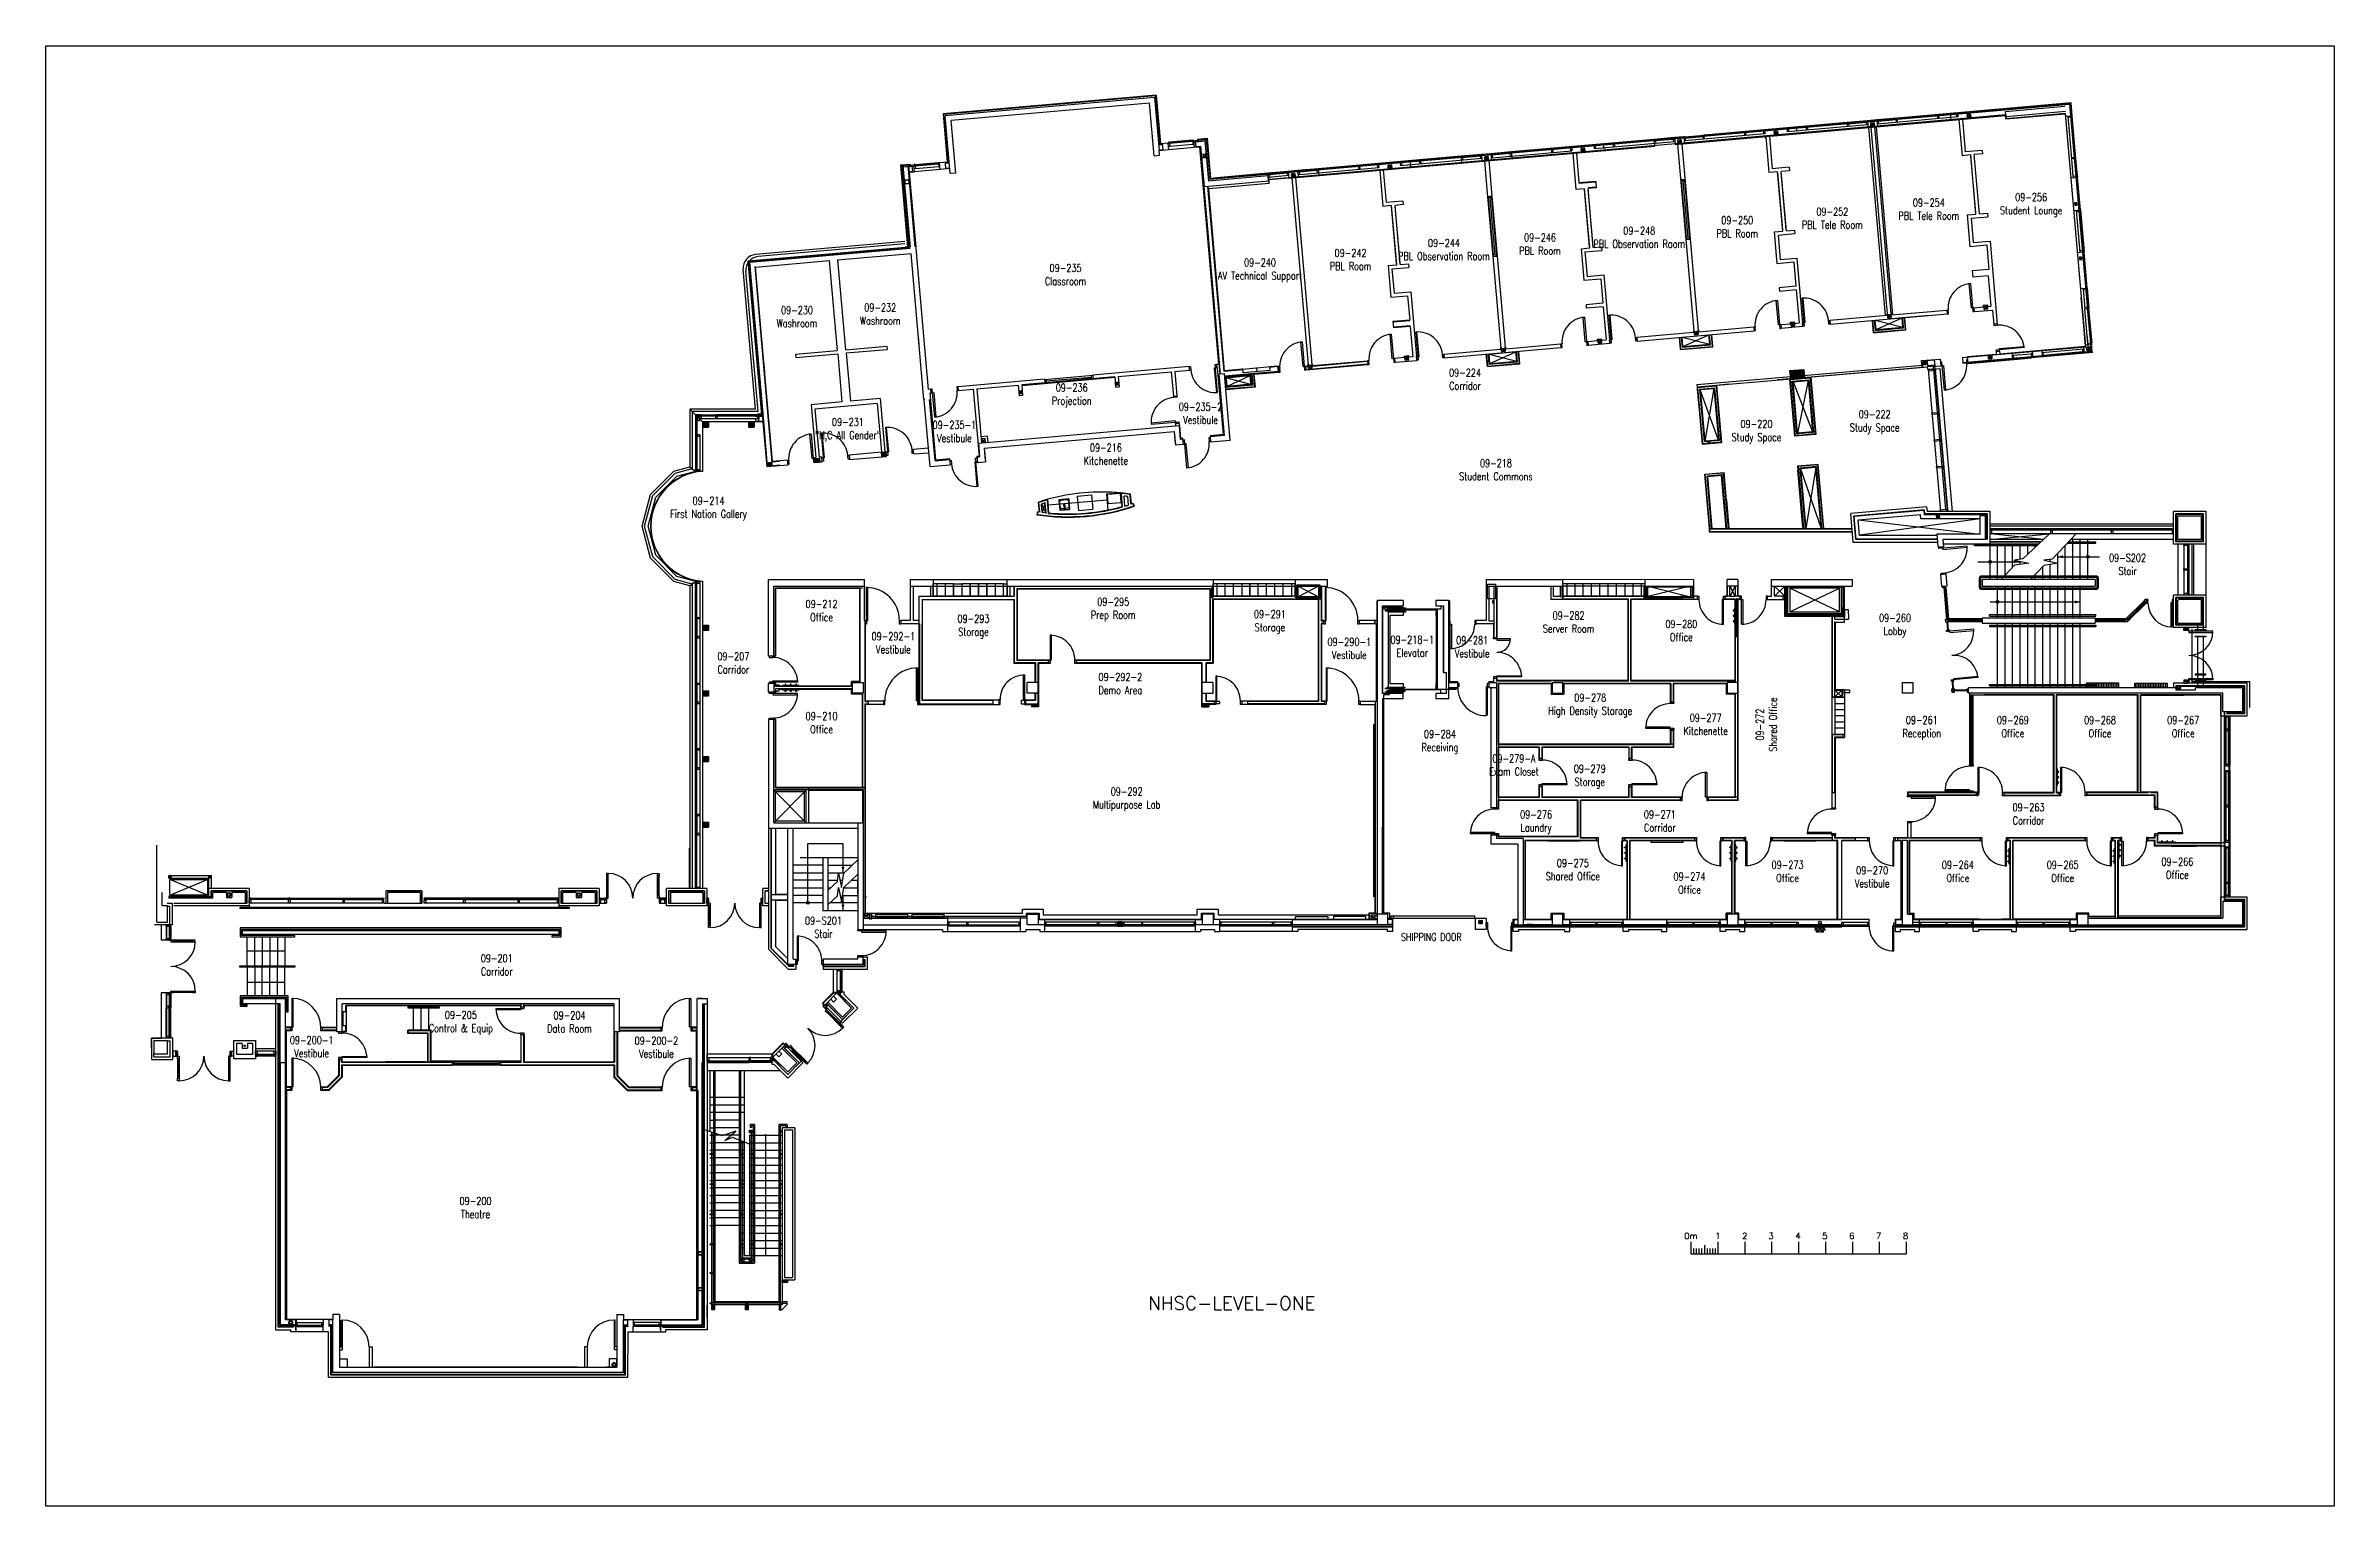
# Model space of a CAD drawing. Extents: x 11182 to 734459, y -1391328 to 152085.
# Drawn here: x 185465 to 270490, y -964525 to -910295 of the extents above; entities that cross this region are included whole.
import ezdxf
from ezdxf.enums import TextEntityAlignment as Align

# ---------------------------------------------------------------- set-up
doc = ezdxf.new("R2010")
doc.units = 0
doc.header["$LTSCALE"] = 500
doc.header["$MEASUREMENT"] = 0
doc.layers.get('0').update_dxf_attribs({"linetype": 'CONTINUOUS'})
doc.layers.add('0_Defpoints', color=106, linetype='CONTINUOUS', plot=False)
for name, color, linetype in [('0_room_data', 7, 'CONTINUOUS'), ('0_text', 7, 'CONTINUOUS'), ('1_Wall_Exist', 251, 'CONTINUOUS'), ('3_Text', 7, 'CONTINUOUS')]:
    doc.layers.add(name, color=color, linetype=linetype)
doc.styles.add('1_200', font='simplex.shx', dxfattribs={"width": 0.75, "height": 460})
doc.styles.get("Standard").update_dxf_attribs({"font": 'ROMANS', "height": 200})

msp = doc.modelspace()

# ---------------------------------------------------------------- texts
at = {"layer": '0_text'}
for s, p in [('0m', (246588, -954487)), ('1', (247588, -954487)), ('2', (248588, -954487)), ('3', (249565, -954487)), ('4', (250565, -954487)), ('5', (251565, -954487)), ('6', (252565, -954487)), ('7', (253565, -954487)), ('8', (254565, -954487))]:
    msp.add_text(s, height=231, rotation=0, dxfattribs=at).set_placement(p, align=Align.MIDDLE_CENTER)
msp.add_attdef('NHSC-LEVEL-ONE', text='XXX', height=500, rotation=0, dxfattribs=at).set_placement((229529, -956985), align=Align.MIDDLE_CENTER)
at = {"layer": '3_Text', "style": '1_200', "width": 0.75}
msp.add_text('SHIPPING DOOR', height=285.94, dxfattribs=at).set_placement((235817, -943534))

# ---------------------------------------------------------------- blocks, each defined once
blk = doc.blocks.new('room_data')
at = {"layer": '3_Text', "style": '1_200', "width": 0.75}
for tag, p in [('ROOMNUM', (0, 0)), ('ROOMUSE', (0, -575))]:
    blk.add_attdef(tag, text='', height=345, dxfattribs=at).set_placement(p, align=Align.MIDDLE_CENTER)
blk = doc.blocks.new('2-door')
for p, q in [((805, 974), (109, 974)), ((109, 953), (805, 953)), ((109, 946), (805, 946)), ((109, 944), (805, 944)), ((109, 937), (805, 937)), ((109, 916), (805, 916)), ((109, -916), (805, -916)), ((109, -937), (805, -937)), ((109, -944), (805, -944)), ((109, -946), (805, -946)), ((109, -953), (805, -953)), ((805, -974), (109, -974))]:
    blk.add_line(p, q)
for points in [[(0, 914), (91, 914), (91, 976), (0, 976)], [(81, 916), (109, 916), (109, 974), (81, 974)], [(96, 937), (109, 937), (109, 953), (96, 953)], [(805, 916), (833, 916), (833, 974), (805, 974)], [(818, 937), (805, 937), (805, 953), (818, 953)], [(823, 914), (914, 914), (914, 976), (823, 976)], [(0, -914), (91, -914), (91, -976), (0, -976)], [(81, -916), (109, -916), (109, -974), (81, -974)], [(96, -937), (109, -937), (109, -953), (96, -953)], [(805, -916), (833, -916), (833, -974), (805, -974)], [(818, -937), (805, -937), (805, -953), (818, -953)], [(823, -914), (914, -914), (914, -976), (823, -976)]]:
    blk.add_lwpolyline(points, close=True)
for centre, start, end in [((0, 914), 270, 0), ((0, -914), 0, 90)]:
    blk.add_arc(centre, 914, start, end)
blk = doc.blocks.new('4-CURTAIN-WALL')
for p, q in [((1.2, 0), (-1.2, 0)), ((-1.2, 0), (-1.2, -4)), ((-1.1, -4), (-1.2, -3.9)), ((-1.2, -3.9), (-1.2, -3.9)), ((-1.2, -3.9), (-1, -3.9)), ((-1.2, -4), (-1.1, -4)), ((-1.2, -5.6), (-1.1, -5.5)), ((-1.1, -5.5), (-1.2, -5.5)), ((-1.2, -5.5), (-1.2, -5.7)), ((-1, -5.6), (-1.2, -5.6)), ((-1.2, -5.6), (-1.2, -5.6)), ((-1.2, -6.5), (-1.2, -5.7)), ((-1.1, -5.7), (-1.2, -5.7)), ((-1.1, -5.7), (-1.2, -5.7)), ((1.2, -6.5), (-1.2, -6.5)), ((1.1, -0.1), (-1.1, -0.1)), ((-1.1, -0.1), (-1.1, -3.8)), ((-1.1, -3.8), (-0.9, -3.8)), ((-1.1, -4), (-1.1, -4)), ((-1.1, -5.5), (-1.1, -5.5)), ((-1.1, -5.8), (-1.1, -5.8)), ((-1.1, -5.8), (-1.1, -6.4)), ((-1, -6), (-1.1, -5.8)), ((1.1, -6.4), (-1.1, -6.4)), ((-1, -3.9), (-1, -3.9)), ((-1, -3.9), (-1, -4)), ((-1, -4), (-1, -4)), ((-1, -4), (-0.3, -4)), ((1, -5.5), (-1, -5.5)), ((-1, -5.5), (-1, -5.5)), ((-1, -5.5), (-1, -5.6)), ((-1, -5.6), (-1, -5.6)), ((-0.9, -5.7), (-1, -5.7)), ((-1, -5.7), (-1, -5.9)), ((-1, -5.9), (-0.9, -6)), ((-0.9, -6), (-1, -6)), ((-0.9, -3.8), (-0.9, -3.9)), ((-0.9, -3.9), (-0.3, -3.9)), ((-0.9, -5.7), (-0.9, -5.6)), ((-0.9, -5.6), (-0.3, -5.6)), ((-0.7, -5.2), (-0.7, -4.3)), ((-0.3, -3.9), (-0.3, -3.8)), ((-0.3, -3.8), (-0.2, -3.8)), ((-0.3, -4), (-0.3, -4.1)), ((-0.3, -4.1), (-0.3, -4.1)), ((-0.3, -4.1), (-0.3, -5.2)), ((-0.3, -5.2), (-0.1, -5.2)), ((-0.3, -5.6), (-0.3, -5.6)), ((-0.3, -5.6), (0.3, -5.6)), ((-0.2, -3.8), (-0.2, -3.8)), ((-0.2, -3.8), (0.2, -3.8)), ((-0.2, -5.6), (0.3, -5.6)), ((-0.2, -5.7), (-0.2, -5.6)), ((0.3, -5.7), (-0.2, -5.7)), ((-0.2, -5.7), (-0.2, -5.8)), ((-0.2, -5.8), (0.2, -5.8)), ((-0.1, -4.8), (0, -4.6)), ((-0.1, -5.2), (-0.1, -4.8)), ((-0.1, -5.8), (-0.1, -5.7)), ((0, -4.6), (0, -4.6)), ((0, -4.6), (0.1, -4.8)), ((0.1, -4.8), (0.1, -5.2)), ((0.1, -5.2), (0.3, -5.2)), ((0.1, -5.8), (0.1, -5.7)), ((0.2, -3.8), (0.2, -3.8)), ((0.2, -3.8), (0.3, -3.8)), ((0.2, -5.8), (0.2, -5.7)), ((0.3, -3.8), (0.3, -3.9)), ((0.3, -3.9), (0.9, -3.9)), ((0.3, -4.1), (0.3, -4)), ((0.3, -4), (1, -4)), ((0.3, -5.2), (0.3, -4.1)), ((0.3, -4.1), (0.3, -4.1)), ((0.3, -5.6), (0.3, -5.7)), ((0.3, -5.6), (0.9, -5.6)), ((0.3, -5.6), (0.3, -5.6)), ((0.8, -5.2), (0.8, -4.3)), ((0.9, -3.9), (0.9, -3.8)), ((0.9, -3.8), (1.1, -3.8)), ((0.9, -5.6), (0.9, -5.7)), ((0.9, -5.7), (1, -5.7)), ((1, -5.9), (0.9, -6)), ((0.9, -6), (1, -6)), ((1, -4), (1, -3.9)), ((1, -3.9), (1, -3.9)), ((1, -3.9), (1.2, -3.9)), ((1, -4), (1, -4)), ((1, -5.6), (1, -5.5)), ((1, -5.5), (1, -5.5)), ((1.2, -5.6), (1, -5.6)), ((1, -5.6), (1, -5.6)), ((1, -5.7), (1, -5.9)), ((1, -6), (1.1, -5.8)), ((1.1, -3.8), (1.1, -0.1)), ((1.2, -3.9), (1.1, -4)), ((1.1, -4), (1.1, -4)), ((1.1, -4), (1.2, -4)), ((1.2, -5.5), (1.1, -5.5)), ((1.1, -5.5), (1.1, -5.5)), ((1.1, -5.5), (1.2, -5.6)), ((1.1, -5.7), (1.2, -5.7)), ((1.1, -5.7), (1.2, -5.7)), ((1.1, -5.8), (1.1, -5.8)), ((1.1, -5.8), (1.1, -6.4)), ((1.2, -4), (1.2, 0)), ((1.2, -3.9), (1.2, -3.9)), ((1.2, -5.6), (1.2, -5.6)), ((1.2, -5.7), (1.2, -5.5)), ((1.2, -5.7), (1.2, -6.5))]:
    blk.add_line(p, q)
for points in [[(-0.3, -5.5), (-0.3, -5.2), (0.3, -5.2), (0.3, -5.5)], [(-0.1, -4.1), (-0.1, -4), (0.1, -4), (0.1, -4.1), (0.2, -4.2), (0.2, -4.5), (0, -4.4), (-0.2, -4.5), (-0.2, -4.2)]]:
    blk.add_lwpolyline(points, close=True)
for centre, radius, start, end in [((-1.1, -5.8), 0.04, 270, 90), ((-1.1, -5.8), 0.05, 288.6629, 90), ((1.1, -5.8), 0.04, 90, 270), ((1.1, -5.8), 0.05, 90, 251.3371)]:
    blk.add_arc(centre, radius, start, end)

# ---------------------------------------------------------------- hatches: boundary and pattern name
at = {"layer": '1_Wall_Exist'}
msp.add_hatch(color=256, dxfattribs=at).paths.add_polyline_path([(213334, -944215), (213320, -944215), (213320, -944415), (213334, -944415)])

# ---------------------------------------------------------------- linework, layer by layer
for p, q in [((246588, -954712), (246588, -955157)), ((247088, -954826), (247088, -955157)), ((247588, -954712), (247588, -955157)), ((248588, -954712), (248588, -955157)), ((249588, -954712), (249588, -955157)), ((250588, -954712), (250588, -955157)), ((251588, -954712), (251588, -955157)), ((252588, -954712), (252588, -955157)), ((253588, -954712), (253588, -955157)), ((254588, -954712), (254588, -955157)), ((246588, -955157), (254588, -955157)), ((246688, -954958), (246688, -955157)), ((246788, -954958), (246788, -955157)), ((246888, -954958), (246888, -955157)), ((246988, -954958), (246988, -955157)), ((247188, -954958), (247188, -955157)), ((247288, -954958), (247288, -955157)), ((247388, -954958), (247388, -955157)), ((247488, -954958), (247488, -955157))]:
    msp.add_line(p, q)
at = {"layer": '0_Defpoints'}
msp.add_lwpolyline([(185465, -910295), (270490, -910295), (270490, -964525), (185465, -964525)], close=True, dxfattribs=at)
at = {"layer": '1_Wall_Exist'}
for p, q in [((226723, -912129), (218802, -912822)), ((226701, -912156), (218831, -912844)), ((226656, -912210), (218885, -912890)), ((226656, -912210), (226828, -914176)), ((226701, -912156), (226859, -913960)), ((226723, -912129), (226880, -913920)), ((218802, -912822), (218959, -914613)), ((218989, -914648), (218831, -912844)), ((219073, -915038), (218885, -912890)), ((226474, -912427), (219102, -913071)), ((219272, -915021), (219102, -913071)), ((226644, -914376), (226474, -912427)), ((260694, -912436), (228720, -915234)), ((260676, -912457), (228722, -915253)), ((260665, -912471), (228723, -915266)), ((258290, -912863), (230919, -915258)), ((245998, -913955), (258275, -912881)), ((252392, -913144), (247082, -913608)), ((253149, -913077), (252392, -913144)), ((252392, -913144), (252393, -913163)), ((252393, -913163), (252443, -913158)), ((252415, -913194), (252412, -913161)), ((252425, -913160), (252428, -913193)), ((252431, -913164), (253113, -913104)), ((252431, -913164), (252432, -913170)), ((252432, -913170), (253114, -913111)), ((252433, -913183), (253115, -913123)), ((252433, -913170), (252434, -913183)), ((252434, -913189), (253116, -913130)), ((252443, -913158), (252442, -913139)), ((253101, -913101), (253099, -913082)), ((253150, -913096), (253101, -913101)), ((253153, -913130), (253104, -913134)), ((253104, -913134), (253112, -913235)), ((253113, -913104), (253114, -913111)), ((253113, -913111), (253114, -913123)), ((253115, -913123), (253116, -913130)), ((253132, -913098), (253119, -913099)), ((253119, -913099), (253122, -913132)), ((253135, -913131), (253132, -913098)), ((253497, -913047), (253149, -913077)), ((253149, -913077), (253171, -913327)), ((253149, -913077), (253150, -913096)), ((253287, -913154), (253375, -913146)), ((253288, -913166), (253376, -913159)), ((253332, -913163), (253341, -913264)), ((253383, -913164), (253391, -913253)), ((253396, -913163), (253403, -913252)), ((254255, -912981), (253497, -913047)), ((253497, -913047), (253519, -913297)), ((253499, -913066), (253549, -913061)), ((253502, -913099), (253552, -913095)), ((256509, -912938), (253511, -913200)), ((253521, -913097), (253518, -913064)), ((253530, -913063), (253533, -913096)), ((253537, -913067), (254219, -913008)), ((253537, -913067), (253538, -913074)), ((253538, -913074), (254220, -913014)), ((253539, -913086), (254221, -913027)), ((253539, -913093), (254221, -913033)), ((253539, -913074), (253540, -913086)), ((253539, -913086), (253539, -913093)), ((253549, -913061), (253547, -913043)), ((253552, -913095), (253561, -913196)), ((254206, -913004), (254205, -912985)), ((254256, -913000), (254206, -913004)), ((254259, -913033), (254209, -913037)), ((254209, -913037), (254218, -913138)), ((254219, -913008), (254220, -913014)), ((254219, -913014), (254220, -913027)), ((254221, -913027), (254221, -913033)), ((254238, -913001), (254225, -913002)), ((254225, -913002), (254228, -913036)), ((254241, -913034), (254238, -913001)), ((260711, -912416), (254255, -912981)), ((254255, -912981), (254256, -913000)), ((254268, -913134), (254259, -913033)), ((256538, -913033), (254276, -913230)), ((255739, -912851), (255752, -913004)), ((255789, -912846), (255802, -913000)), ((256253, -913058), (256231, -912809)), ((256446, -912789), (256460, -912942)), ((256496, -912784), (256509, -912938)), ((256545, -913032), (256662, -914377)), ((256677, -913021), (256783, -914233)), ((256863, -912949), (256856, -912861)), ((256876, -912948), (256868, -912860)), ((256872, -912904), (256973, -912895)), ((256873, -912840), (256961, -912832)), ((256874, -912853), (256963, -912845)), ((256971, -912946), (256883, -912954)), ((256972, -912959), (256884, -912967)), ((256918, -912849), (256927, -912950)), ((256969, -912851), (256977, -912939)), ((256982, -912850), (256990, -912938)), ((258287, -913010), (258275, -912881)), ((258278, -912730), (260486, -912537)), ((258296, -912929), (258278, -912730)), ((258287, -913010), (260494, -912817)), ((258288, -913010), (260494, -912817)), ((258290, -912863), (258301, -912993)), ((260503, -912736), (258296, -912929)), ((258301, -912993), (260509, -912800)), ((260494, -912817), (260501, -912892)), ((260494, -912817), (261250, -921454)), ((260503, -912912), (260753, -912891)), ((261267, -921469), (260509, -912800)), ((260738, -914488), (260599, -912904)), ((260705, -912945), (260604, -912954)), ((261467, -921636), (260665, -912471)), ((261481, -921648), (260676, -912457)), ((261501, -921665), (260694, -912436)), ((260700, -912895), (260705, -912945)), ((260702, -912914), (260735, -912911)), ((260703, -912926), (260702, -912914)), ((260736, -912923), (260703, -912926)), ((260707, -912932), (260839, -914441)), ((260713, -912932), (260707, -912932)), ((260753, -912891), (260711, -912416)), ((260713, -912932), (260845, -914441)), ((260726, -912932), (260713, -912933)), ((260732, -912930), (260726, -912931)), ((260726, -912931), (260858, -914440)), ((260732, -912930), (260864, -914439)), ((260734, -912892), (260738, -912942)), ((260738, -912942), (260757, -912940)), ((260891, -914475), (260753, -912891)), ((226809, -913964), (226975, -913950)), ((226810, -913977), (226960, -913964)), ((226880, -913920), (227162, -913895)), ((226976, -914147), (226960, -913964)), ((227211, -913877), (227161, -913881)), ((227161, -913881), (227163, -913900)), ((227163, -913900), (227212, -913896)), ((227166, -913933), (227215, -913929)), ((227174, -914034), (227166, -913933)), ((227184, -913932), (227181, -913898)), ((227194, -913897), (227197, -913930)), ((228087, -913824), (227201, -913901)), ((227201, -913901), (227201, -913908)), ((228087, -913830), (227202, -913908)), ((228088, -913843), (227202, -913920)), ((227202, -913908), (227203, -913920)), ((227202, -913920), (227203, -913927)), ((228089, -913849), (227203, -913927)), ((228072, -913801), (227211, -913877)), ((227212, -913896), (227211, -913877)), ((227215, -913929), (227224, -914030)), ((228086, -913955), (227224, -914030)), ((228072, -913801), (228122, -913797)), ((228074, -913820), (228072, -913801)), ((228124, -913816), (228074, -913820)), ((228127, -913849), (228077, -913853)), ((228077, -913853), (228086, -913955)), ((228086, -913830), (228087, -913843)), ((228086, -913955), (228136, -913950)), ((228087, -913824), (228087, -913830)), ((228088, -913843), (228089, -913849)), ((228093, -913819), (228095, -913852)), ((228108, -913851), (228105, -913818)), ((228122, -913797), (228124, -913816)), ((228136, -913950), (228127, -913849)), ((228145, -914061), (228135, -913950)), ((228286, -913835), (228156, -913846)), ((228172, -913807), (228261, -913799)), ((228172, -913812), (228284, -913802)), ((228181, -913946), (228197, -913945)), ((228188, -913844), (228545, -913812)), ((228205, -914040), (228188, -913844)), ((228189, -913857), (228534, -913826)), ((228258, -913762), (228614, -913731)), ((228258, -913762), (228261, -913799)), ((228282, -913785), (228591, -913758)), ((228282, -913785), (228282, -913785)), ((228282, -913785), (228286, -913835)), ((228534, -913826), (228664, -915321)), ((228545, -913812), (228677, -915320)), ((228591, -913758), (228723, -915266)), ((228614, -913731), (228745, -915232)), ((231653, -915210), (245241, -914021)), ((245219, -913771), (239909, -914236)), ((242978, -913967), (242991, -914121)), ((245990, -913858), (242991, -914121)), ((243027, -913963), (243041, -914116)), ((245241, -914021), (243029, -914215)), ((243348, -914087), (243335, -913938)), ((243685, -913905), (243698, -914059)), ((243735, -913901), (243748, -914054)), ((245976, -913705), (245219, -913771)), ((245219, -913771), (245241, -914021)), ((245221, -913790), (245271, -913786)), ((245224, -913823), (245273, -913819)), ((245239, -913788), (245252, -913787)), ((245242, -913822), (245239, -913788)), ((245255, -913821), (245242, -913822)), ((245252, -913787), (245255, -913821)), ((245259, -913792), (245941, -913732)), ((245259, -913798), (245941, -913738)), ((245259, -913792), (245259, -913798)), ((245260, -913811), (245942, -913751)), ((245260, -913798), (245261, -913810)), ((245260, -913811), (245261, -913817)), ((245261, -913817), (245943, -913757)), ((245271, -913786), (245269, -913767)), ((245273, -913819), (245282, -913920)), ((245928, -913728), (245926, -913709)), ((245978, -913724), (245928, -913728)), ((245981, -913757), (245931, -913761)), ((245931, -913761), (245940, -913863)), ((245940, -913738), (245941, -913751)), ((245941, -913732), (245941, -913738)), ((245942, -913751), (245943, -913757)), ((245947, -913727), (245950, -913760)), ((245962, -913759), (245959, -913726)), ((246325, -913674), (245976, -913705)), ((245976, -913705), (245998, -913955)), ((246093, -913947), (246700, -920885)), ((246104, -913891), (246097, -913802)), ((246117, -913889), (246109, -913801)), ((246113, -913845), (246214, -913836)), ((246114, -913781), (246203, -913774)), ((246115, -913794), (246204, -913786)), ((246212, -913887), (246124, -913895)), ((246214, -913900), (246125, -913908)), ((246159, -913790), (246168, -913891)), ((246210, -913792), (246218, -913881)), ((246223, -913791), (246231, -913879)), ((246252, -913933), (246859, -920871)), ((246375, -913670), (246325, -913674)), ((246325, -913674), (246347, -913924)), ((246327, -913693), (246376, -913689)), ((246329, -913727), (246379, -913722)), ((249337, -913565), (246338, -913828)), ((246348, -913725), (246345, -913692)), ((246358, -913691), (246361, -913724)), ((246364, -913695), (247046, -913635)), ((246365, -913701), (247047, -913641)), ((246365, -913695), (246365, -913701)), ((246366, -913714), (247048, -913654)), ((246366, -913701), (246367, -913714)), ((246366, -913714), (246367, -913720)), ((246367, -913720), (247049, -913660)), ((246375, -913670), (247082, -913608)), ((246376, -913689), (246375, -913670)), ((246379, -913722), (246388, -913823)), ((247034, -913632), (247032, -913613)), ((247084, -913627), (247034, -913632)), ((247087, -913660), (247037, -913665)), ((247037, -913665), (247046, -913766)), ((247046, -913635), (247047, -913642)), ((247046, -913642), (247047, -913654)), ((247048, -913654), (247049, -913660)), ((247052, -913630), (247055, -913663)), ((247055, -913663), (247068, -913662)), ((247068, -913662), (247065, -913629)), ((247082, -913608), (247084, -913627)), ((247095, -913762), (247087, -913660)), ((247104, -913858), (249355, -913662)), ((248566, -913478), (248580, -913632)), ((248616, -913474), (248630, -913627)), ((249274, -913416), (249287, -913570)), ((249323, -913412), (249337, -913565)), ((249362, -913736), (249355, -913662)), ((249372, -913660), (249489, -915005)), ((249504, -913648), (249610, -914860)), ((249691, -913577), (249683, -913488)), ((249703, -913576), (249696, -913487)), ((249699, -913531), (249801, -913523)), ((249700, -913468), (249789, -913460)), ((249701, -913480), (249790, -913472)), ((249799, -913574), (249710, -913581)), ((249800, -913586), (249711, -913594)), ((249746, -913476), (249754, -913578)), ((249797, -913478), (249805, -913567)), ((249809, -913477), (249817, -913566)), ((250150, -913340), (250164, -913493)), ((253162, -913231), (250164, -913493)), ((250200, -913335), (250214, -913489)), ((250521, -913460), (250508, -913310)), ((250858, -913278), (250871, -913431)), ((250907, -913273), (250921, -913427)), ((252396, -913196), (252446, -913191)), ((252405, -913297), (252396, -913196)), ((252428, -913193), (252415, -913194)), ((252433, -913183), (252434, -913189)), ((252446, -913191), (252455, -913293)), ((253816, -920308), (253204, -913325)), ((253277, -913263), (253269, -913174)), ((253279, -913318), (253886, -920256)), ((253290, -913262), (253282, -913173)), ((253286, -913218), (253387, -913209)), ((253385, -913260), (253297, -913268)), ((253386, -913273), (253298, -913280)), ((253411, -913306), (254018, -920245)), ((254095, -920283), (253487, -913300)), ((217577, -914697), (217221, -914728)), ((217221, -914728), (217487, -917764)), ((217557, -914724), (217248, -914751)), ((217248, -914751), (217513, -917781)), ((217298, -914746), (217563, -917776)), ((217660, -914765), (217302, -914796)), ((217311, -914745), (217576, -917775)), ((217661, -914778), (217316, -914808)), ((217494, -914729), (217759, -917759)), ((217507, -914728), (217772, -917758)), ((217523, -914727), (217788, -917757)), ((217557, -914724), (217557, -914724)), ((217557, -914724), (217561, -914773)), ((217670, -914730), (217558, -914740)), ((217561, -914773), (217691, -914762)), ((217577, -914697), (217580, -914734)), ((217716, -914722), (217580, -914734)), ((217677, -914961), (217660, -914765)), ((217685, -914865), (217669, -914866)), ((217765, -914703), (217715, -914707)), ((217715, -914707), (217716, -914726)), ((217716, -914726), (217766, -914722)), ((217719, -914759), (217769, -914755)), ((217728, -914861), (217719, -914759)), ((217778, -914856), (217728, -914861)), ((217738, -914972), (217728, -914861)), ((217735, -914725), (217748, -914724)), ((217738, -914758), (217735, -914725)), ((217748, -914724), (217751, -914757)), ((217754, -914728), (218640, -914650)), ((217754, -914728), (217755, -914734)), ((217755, -914734), (218640, -914657)), ((217756, -914747), (218642, -914669)), ((217756, -914734), (217757, -914747)), ((217756, -914747), (217757, -914753)), ((217757, -914753), (218643, -914675)), ((217765, -914703), (218626, -914628)), ((217766, -914722), (217765, -914703)), ((217769, -914755), (217778, -914856)), ((217778, -914856), (218640, -914781)), ((218626, -914628), (218676, -914623)), ((218628, -914646), (218626, -914628)), ((218678, -914642), (218628, -914646)), ((218680, -914675), (218631, -914680)), ((218631, -914680), (218640, -914781)), ((218640, -914650), (218641, -914657)), ((218640, -914657), (218641, -914669)), ((218640, -914781), (218689, -914777)), ((218642, -914669), (218643, -914675)), ((218659, -914644), (218646, -914645)), ((218646, -914645), (218649, -914678)), ((218649, -914678), (218662, -914677)), ((218662, -914677), (218659, -914644)), ((218676, -914623), (218678, -914642)), ((218959, -914613), (218677, -914638)), ((218689, -914777), (218680, -914675)), ((218696, -914888), (218686, -914777)), ((219057, -914856), (218696, -914888)), ((219039, -914644), (218873, -914658)), ((219040, -914657), (218890, -914670)), ((218906, -914853), (218890, -914670)), ((219056, -914840), (218906, -914853)), ((226644, -914376), (226844, -914359)), ((226826, -914177), (227187, -914145)), ((226826, -914160), (226976, -914147)), ((226828, -914176), (226993, -914162)), ((226844, -914359), (226828, -914176)), ((227224, -914030), (227174, -914034)), ((227187, -914145), (227177, -914034)), ((227187, -914145), (228145, -914061)), ((228293, -914048), (228145, -914061)), ((228190, -914057), (228338, -914044)), ((228205, -914040), (228366, -914026)), ((229044, -922114), (228338, -914044)), ((229093, -922487), (228354, -914027)), ((228366, -914026), (228498, -915536)), ((228410, -914453), (228399, -914328)), ((228419, -914452), (228408, -914327)), ((228411, -914314), (228536, -914303)), ((228412, -914323), (228537, -914312)), ((228413, -914390), (228547, -914378)), ((228548, -914445), (228423, -914456)), ((228549, -914454), (228424, -914465)), ((228474, -914317), (228486, -914451)), ((228541, -914316), (228552, -914441)), ((228550, -914315), (228561, -914440)), ((232737, -914863), (231980, -914929)), ((232043, -915078), (234992, -914820)), ((232689, -914887), (232687, -914868)), ((238046, -914399), (232737, -914863)), ((232737, -914863), (232759, -915113)), ((234221, -914733), (234235, -914887)), ((234271, -914729), (234284, -914882)), ((234928, -914671), (234942, -914825)), ((234978, -914667), (234992, -914820)), ((235346, -914832), (235338, -914743)), ((235358, -914831), (235350, -914742)), ((235354, -914786), (235456, -914777)), ((235355, -914723), (235444, -914715)), ((235356, -914735), (235445, -914727)), ((235454, -914829), (235365, -914836)), ((235455, -914841), (235366, -914849)), ((235401, -914731), (235409, -914833)), ((235452, -914733), (235459, -914822)), ((235464, -914732), (235472, -914821)), ((235780, -914597), (235794, -914750)), ((238817, -914486), (235794, -914750)), ((235830, -914593), (235844, -914746)), ((235847, -914843), (238068, -914648)), ((236145, -914717), (236250, -914708)), ((236184, -914814), (236163, -914565)), ((236488, -914535), (236501, -914688)), ((236537, -914531), (236551, -914684)), ((238804, -914332), (238046, -914399)), ((238046, -914399), (238068, -914649)), ((238048, -914418), (238098, -914413)), ((238051, -914451), (238101, -914446)), ((238070, -914449), (238067, -914416)), ((238079, -914415), (238082, -914448)), ((238086, -914419), (238768, -914359)), ((238086, -914419), (238087, -914425)), ((238087, -914425), (238769, -914366)), ((238088, -914438), (238770, -914378)), ((238088, -914444), (238770, -914385)), ((238088, -914425), (238089, -914438)), ((238088, -914438), (238088, -914444)), ((238098, -914413), (238096, -914394)), ((238101, -914446), (238110, -914548)), ((238755, -914356), (238754, -914337)), ((238805, -914351), (238755, -914356)), ((238808, -914385), (238758, -914389)), ((238758, -914389), (238767, -914490)), ((238768, -914359), (238769, -914366)), ((238768, -914366), (238769, -914378)), ((238770, -914378), (238770, -914385)), ((238787, -914353), (238774, -914354)), ((238774, -914354), (238777, -914387)), ((238777, -914387), (238790, -914386)), ((238790, -914386), (238787, -914353)), ((239152, -914302), (238804, -914332)), ((238804, -914332), (238825, -914582)), ((238921, -914574), (239037, -915898)), ((238932, -914518), (238924, -914429)), ((238945, -914517), (238937, -914428)), ((238941, -914409), (239030, -914401)), ((238941, -914473), (239042, -914464)), ((238943, -914421), (239031, -914414)), ((239040, -914515), (238951, -914523)), ((239041, -914528), (238952, -914535)), ((238987, -914418), (238996, -914519)), ((239038, -914419), (239046, -914508)), ((239051, -914418), (239058, -914507)), ((239079, -914560), (239195, -915884)), ((239909, -914236), (239152, -914302)), ((239152, -914302), (239174, -914552)), ((239154, -914321), (239204, -914317)), ((239157, -914354), (239207, -914350)), ((239215, -914451), (239166, -914455)), ((239175, -914352), (239173, -914319)), ((239185, -914318), (239188, -914351)), ((239192, -914322), (239874, -914263)), ((239192, -914329), (239874, -914269)), ((239192, -914322), (239192, -914329)), ((239193, -914329), (239195, -914341)), ((239194, -914341), (239876, -914282)), ((239194, -914348), (239876, -914288)), ((239194, -914341), (239194, -914348)), ((239204, -914317), (239202, -914298)), ((239207, -914350), (239215, -914451)), ((239215, -914451), (239873, -914393)), ((239861, -914259), (239860, -914240)), ((239911, -914255), (239861, -914259)), ((239914, -914288), (239864, -914292)), ((239864, -914292), (239873, -914393)), ((239873, -914269), (239875, -914282)), ((239873, -914393), (239923, -914389)), ((239874, -914263), (239874, -914269)), ((239876, -914282), (239876, -914288)), ((239880, -914257), (239883, -914291)), ((239895, -914289), (239892, -914256)), ((239909, -914236), (239931, -914486)), ((239923, -914389), (242164, -914193)), ((242173, -914290), (239931, -914486)), ((241394, -914106), (241407, -914259)), ((241444, -914101), (241457, -914255)), ((242101, -914044), (242114, -914197)), ((242151, -914040), (242164, -914193)), ((242199, -914287), (242317, -915632)), ((242332, -914276), (242429, -915387)), ((242518, -914204), (242510, -914116)), ((242531, -914203), (242523, -914115)), ((242527, -914159), (242628, -914150)), ((242528, -914095), (242616, -914087)), ((242529, -914108), (242617, -914100)), ((242626, -914201), (242538, -914209)), ((242627, -914214), (242539, -914222)), ((242573, -914104), (242582, -914205)), ((242624, -914106), (242632, -914194)), ((242637, -914105), (242645, -914193)), ((243318, -914090), (243423, -914081)), ((243327, -914189), (243432, -914180)), ((250235, -914806), (249610, -914860)), ((250235, -914806), (250246, -914938)), ((256983, -914349), (256662, -914377)), ((257408, -914178), (256783, -914233)), ((257175, -916548), (256983, -914349)), ((257171, -916501), (256985, -914379)), ((257419, -914311), (257115, -914337)), ((257308, -916536), (257115, -914337)), ((257408, -914178), (257419, -914311)), ((260733, -914438), (260835, -914429)), ((260839, -914479), (260738, -914488)), ((260795, -915145), (260738, -914488)), ((260835, -914429), (260839, -914479)), ((260836, -914448), (260869, -914445)), ((260837, -914460), (260836, -914448)), ((260871, -914458), (260837, -914460)), ((260845, -914441), (260839, -914441)), ((260847, -914466), (260841, -914467)), ((260901, -915149), (260841, -914467)), ((260858, -914439), (260845, -914440)), ((260907, -915148), (260847, -914466)), ((260860, -914466), (260847, -914467)), ((260864, -914439), (260858, -914440)), ((260866, -914464), (260860, -914465)), ((260920, -915147), (260860, -914465)), ((260926, -915146), (260866, -914464)), ((260887, -914425), (260868, -914426)), ((260868, -914426), (260872, -914476)), ((260872, -914476), (260891, -914475)), ((260949, -915132), (260891, -914475)), ((217391, -915417), (217380, -915292)), ((217400, -915416), (217389, -915291)), ((217392, -915278), (217517, -915267)), ((217393, -915287), (217517, -915276)), ((217529, -915409), (217404, -915420)), ((217530, -915418), (217405, -915429)), ((217677, -914961), (217516, -914975)), ((217522, -915280), (217533, -915405)), ((217531, -915279), (217542, -915404)), ((217552, -914988), (217738, -914972)), ((218259, -923057), (217552, -914988)), ((218696, -914888), (217738, -914972)), ((219272, -915021), (219073, -915038)), ((228682, -915520), (228498, -915536)), ((229106, -922486), (228498, -915536)), ((229112, -922485), (228504, -915536)), ((229243, -922384), (228644, -915523)), ((229249, -922378), (228650, -915523)), ((230883, -915127), (228664, -915321)), ((230923, -915404), (228672, -915601)), ((229263, -922360), (228672, -915601)), ((230900, -915326), (228682, -915520)), ((230874, -915026), (228833, -915205)), ((231631, -914960), (230874, -915026)), ((230887, -915180), (230874, -915026)), ((230876, -915045), (230925, -915041)), ((230878, -915078), (230928, -915074)), ((230900, -915326), (230883, -915127)), ((231644, -915113), (230887, -915180)), ((230894, -915044), (230907, -915042)), ((230897, -915077), (230894, -915044)), ((230910, -915076), (230897, -915077)), ((230923, -915404), (230903, -915178)), ((230907, -915042), (230910, -915076)), ((231653, -915210), (230912, -915275)), ((230914, -915047), (231596, -914987)), ((230914, -915053), (231596, -914993)), ((230914, -915047), (230914, -915053)), ((230915, -915066), (231597, -915006)), ((230915, -915053), (230916, -915066)), ((230915, -915066), (230916, -915072)), ((230916, -915072), (231598, -915012)), ((230919, -915258), (230921, -915274)), ((230925, -915041), (230924, -915022)), ((230928, -915074), (230937, -915175)), ((231583, -914983), (231581, -914964)), ((231633, -914979), (231583, -914983)), ((231636, -915012), (231586, -915017)), ((231586, -915017), (231595, -915118)), ((231595, -914993), (231596, -915006)), ((231596, -914987), (231596, -914993)), ((231597, -915006), (231598, -915012)), ((231601, -914982), (231604, -915015)), ((231617, -915014), (231614, -914981)), ((231980, -914929), (231631, -914960)), ((231631, -914960), (231653, -915210)), ((231759, -915145), (231752, -915057)), ((231761, -915201), (232368, -922139)), ((231772, -915144), (231764, -915056)), ((231768, -915100), (231869, -915091)), ((231769, -915036), (231857, -915029)), ((231770, -915049), (231858, -915041)), ((231867, -915142), (231779, -915150)), ((231868, -915155), (231780, -915163)), ((231814, -915045), (231823, -915146)), ((231865, -915047), (231873, -915136)), ((231878, -915046), (231886, -915134)), ((231894, -915189), (232501, -922127)), ((231980, -914929), (232002, -915180)), ((231981, -914948), (232031, -914944)), ((231984, -914982), (232034, -914977)), ((232043, -915079), (231993, -915083)), ((232000, -914947), (232013, -914946)), ((232003, -914980), (232000, -914947)), ((232013, -914946), (232015, -914979)), ((232019, -914950), (232701, -914890)), ((232019, -914950), (232020, -914956)), ((232020, -914956), (232702, -914897)), ((232021, -914969), (232703, -914909)), ((232021, -914956), (232022, -914969)), ((232021, -914969), (232022, -914975)), ((232022, -914975), (232704, -914916)), ((232031, -914944), (232029, -914925)), ((232034, -914977), (232043, -915079)), ((232738, -914882), (232689, -914887)), ((232741, -914915), (232692, -914920)), ((232692, -914920), (232700, -915021)), ((232701, -914890), (232702, -914897)), ((232701, -914897), (232702, -914909)), ((232703, -914909), (232704, -914916)), ((232720, -914884), (232707, -914885)), ((232707, -914885), (232710, -914918)), ((232723, -914917), (232720, -914884)), ((234990, -914918), (232759, -915113)), ((235027, -914915), (235144, -916259)), ((235159, -914903), (235265, -916115)), ((242638, -915604), (242317, -915632)), ((243054, -915333), (242429, -915387)), ((243055, -915349), (242430, -915403)), ((243055, -915355), (242431, -915409)), ((242830, -917803), (242638, -915604)), ((242826, -917756), (242640, -915634)), ((243072, -915544), (242768, -915570)), ((243073, -915550), (242769, -915576)), ((243074, -915566), (242770, -915592)), ((242962, -917791), (242770, -915592)), ((242958, -917744), (242772, -915622)), ((243054, -915333), (243074, -915566)), ((246367, -915257), (246209, -915271)), ((246222, -915270), (246355, -915258)), ((246226, -915320), (246222, -915270)), ((246359, -915309), (246226, -915320)), ((246226, -915320), (246412, -917437)), ((246293, -915314), (246478, -917431)), ((246355, -915258), (246359, -915309)), ((246544, -917425), (246359, -915309)), ((249810, -914976), (249489, -915005)), ((250002, -917175), (249810, -914976)), ((249998, -917128), (249813, -915006)), ((250246, -914938), (249943, -914965)), ((250135, -917163), (249943, -914965)), ((250131, -917117), (249945, -914995)), ((260703, -915204), (260953, -915182)), ((260896, -915137), (260795, -915145)), ((260795, -915145), (260800, -915195)), ((260800, -915195), (260901, -915186)), ((260901, -915186), (260896, -915137)), ((260931, -915152), (260898, -915155)), ((260899, -915168), (260932, -915165)), ((260907, -915148), (260901, -915149)), ((260920, -915146), (260907, -915147)), ((260926, -915146), (260920, -915147)), ((260930, -915134), (260949, -915132)), ((260934, -915183), (260930, -915134)), ((260949, -915132), (260953, -915182)), ((261059, -916391), (260953, -915182)), ((235465, -916231), (235144, -916259)), ((235890, -916061), (235265, -916115)), ((235657, -918430), (235465, -916231)), ((235653, -918383), (235468, -916261)), ((235901, -916193), (235598, -916220)), ((235790, -918418), (235598, -916220)), ((235786, -918372), (235600, -916250)), ((235890, -916061), (235901, -916193)), ((239195, -915884), (239037, -915898)), ((239037, -915898), (239231, -918119)), ((239050, -915897), (239182, -915886)), ((239054, -915948), (239050, -915897)), ((239186, -915936), (239054, -915948)), ((239054, -915948), (239239, -918067)), ((239120, -915942), (239306, -918062)), ((239182, -915886), (239186, -915936)), ((239372, -918056), (239186, -915936)), ((239195, -915884), (239389, -918105)), ((256854, -916576), (257175, -916548)), ((257308, -916536), (257611, -916509)), ((257611, -916509), (257623, -916642)), ((260809, -916413), (261059, -916391)), ((260841, -916146), (260847, -916208)), ((260850, -916145), (260855, -916207)), ((260915, -916126), (260853, -916132)), ((260924, -916170), (260853, -916176)), ((260916, -916135), (260854, -916141)), ((260860, -916212), (260922, -916206)), ((260861, -916220), (260923, -916215)), ((260885, -916138), (260891, -916209)), ((260905, -916405), (261041, -917959)), ((261011, -916446), (260910, -916454)), ((260926, -916201), (260921, -916139)), ((260935, -916201), (260930, -916139)), ((261007, -916396), (261011, -916446)), ((261008, -916414), (261041, -916411)), ((261043, -916424), (261009, -916427)), ((261019, -916432), (261013, -916433)), ((261013, -916433), (261142, -917912)), ((261019, -916432), (261149, -917911)), ((261032, -916432), (261020, -916433)), ((261032, -916431), (261161, -917910)), ((261038, -916431), (261032, -916431)), ((261038, -916431), (261168, -917910)), ((261059, -916391), (261040, -916393)), ((261040, -916393), (261044, -916443)), ((261044, -916443), (261063, -916441)), ((261059, -916391), (261195, -917945)), ((249682, -917203), (250002, -917175)), ((249682, -917203), (249784, -918375)), ((249693, -917336), (249693, -917336)), ((249826, -917324), (250450, -917269)), ((249826, -917324), (249905, -918231)), ((250135, -917163), (250439, -917137)), ((250439, -917137), (250450, -917269)), ((256854, -916576), (256957, -917747)), ((256866, -916708), (256866, -916708)), ((256998, -916697), (257623, -916642)), ((256998, -916697), (257078, -917603)), ((211566, -918282), (217397, -917772)), ((211587, -918299), (217513, -917781)), ((211607, -918316), (217565, -917795)), ((211621, -918328), (217579, -917807)), ((217379, -917567), (211836, -918046)), ((211838, -918510), (214573, -918271)), ((217387, -917651), (211928, -918123)), ((213402, -918121), (213747, -918091)), ((214573, -918271), (214865, -921609)), ((214884, -918244), (217619, -918004)), ((214884, -918244), (215176, -921582)), ((217487, -917764), (217397, -917772)), ((217397, -917772), (217399, -917791)), ((218093, -923424), (217619, -918004)), ((239389, -918105), (239231, -918119)), ((239231, -918119), (239528, -921513)), ((239372, -918056), (239239, -918067)), ((239239, -918067), (239244, -918118)), ((239244, -918118), (239376, -918106)), ((239376, -918106), (239372, -918056)), ((239389, -918105), (239686, -921499)), ((242509, -917831), (242830, -917803)), ((242509, -917831), (242612, -919002)), ((242653, -917952), (243278, -917897)), ((242653, -917952), (242733, -918858)), ((242962, -917791), (243266, -917764)), ((243266, -917764), (243278, -917897)), ((246562, -917475), (246403, -917489)), ((246544, -917425), (246412, -917437)), ((246412, -917437), (246416, -917488)), ((246416, -917488), (246549, -917476)), ((246549, -917476), (246544, -917425)), ((249905, -918231), (250530, -918176)), ((250530, -918176), (250753, -920722)), ((256957, -917747), (257581, -917692)), ((257078, -917603), (257702, -917548)), ((257581, -917692), (257661, -918599)), ((257702, -917548), (257972, -920635)), ((260945, -917967), (261195, -917945)), ((261018, -918163), (261023, -918225)), ((261027, -918162), (261032, -918224)), ((261092, -918143), (261030, -918148)), ((261100, -918187), (261030, -918193)), ((261093, -918152), (261031, -918157)), ((261138, -917900), (261037, -917909)), ((261037, -918228), (261099, -918222)), ((261038, -918237), (261100, -918231)), ((261062, -918154), (261068, -918225)), ((261103, -918218), (261098, -918156)), ((261112, -918217), (261107, -918155)), ((261143, -917950), (261138, -917900)), ((261173, -917916), (261140, -917919)), ((261141, -917931), (261174, -917928)), ((261149, -917911), (261142, -917912)), ((261161, -917909), (261149, -917910)), ((261168, -917910), (261161, -917910)), ((261171, -917897), (261190, -917895)), ((261176, -917947), (261171, -917897)), ((261174, -917928), (261173, -917916)), ((261195, -917945), (261176, -917947)), ((261312, -919289), (261195, -917945)), ((211835, -923787), (211381, -918588)), ((211928, -923872), (211473, -918665)), ((212066, -923999), (211566, -918282)), ((212082, -923962), (211587, -918299)), ((212125, -924237), (211607, -918316)), ((212138, -924237), (211621, -918328)), ((212456, -925758), (211821, -918495)), ((212470, -925727), (211838, -918510)), ((235337, -918458), (235657, -918430)), ((235337, -918458), (235439, -919630)), ((235481, -918579), (236105, -918524)), ((235481, -918579), (235560, -919486)), ((235790, -918418), (236094, -918392)), ((236094, -918392), (236105, -918524)), ((242612, -919002), (243236, -918947)), ((242733, -918858), (243357, -918803)), ((243236, -918947), (243316, -919854)), ((243357, -918803), (243580, -921350)), ((249784, -918375), (250409, -918320)), ((250409, -918320), (250488, -919227)), ((256930, -919124), (256975, -919120)), ((256975, -919120), (257066, -920163)), ((257661, -918599), (257036, -918654)), ((257036, -918654), (257057, -918887)), ((257630, -918837), (257057, -918887)), ((257630, -918837), (257729, -919965)), ((235439, -919630), (236064, -919575)), ((235560, -919486), (236185, -919431)), ((236064, -919575), (236143, -920481)), ((236185, -919431), (236407, -921977)), ((243316, -919854), (242691, -919909)), ((242691, -919909), (242703, -920041)), ((249758, -919752), (249802, -919748)), ((249837, -920662), (249758, -919752)), ((249802, -919748), (249894, -920791)), ((250488, -919227), (249864, -919281)), ((249864, -919281), (249875, -919414)), ((250500, -919359), (249875, -919414)), ((250500, -919359), (250607, -920588)), ((250755, -919665), (250710, -919669)), ((250710, -919669), (250802, -920712)), ((250835, -920575), (250755, -919665)), ((257010, -920035), (256930, -919124)), ((257624, -919929), (257453, -919944)), ((257457, -919989), (257453, -919944)), ((257496, -919963), (257585, -919955)), ((257497, -919975), (257586, -919968)), ((257541, -919971), (257550, -920073)), ((257605, -919972), (257613, -920061)), ((257628, -919974), (257624, -919929)), ((257628, -919974), (257729, -919965)), ((261062, -919311), (261312, -919289)), ((261171, -920548), (261091, -919641)), ((261159, -919302), (261260, -919293)), ((261159, -919302), (261225, -920059)), ((261265, -919343), (261163, -919352)), ((261260, -919293), (261265, -919343)), ((261262, -919312), (261295, -919309)), ((261263, -919324), (261262, -919312)), ((261296, -919322), (261263, -919324)), ((261267, -919330), (261326, -920012)), ((261273, -919330), (261267, -919330)), ((261273, -919330), (261333, -920012)), ((261286, -919330), (261273, -919331)), ((261292, -919328), (261286, -919329)), ((261286, -919329), (261345, -920011)), ((261292, -919328), (261352, -920010)), ((261312, -919289), (261293, -919290)), ((261293, -919290), (261298, -919340)), ((261298, -919340), (261317, -919338)), ((261312, -919289), (261379, -920046)), ((236143, -920481), (235519, -920536)), ((235519, -920536), (235539, -920768)), ((236145, -920497), (235520, -920552)), ((236145, -920503), (235520, -920558)), ((236162, -920692), (235537, -920746)), ((236162, -920698), (235537, -920752)), ((236163, -920714), (235539, -920768)), ((236163, -920714), (236262, -921843)), ((242585, -920379), (242630, -920375)), ((242665, -921290), (242585, -920379)), ((242630, -920375), (242721, -921418)), ((243327, -919986), (242703, -920041)), ((243327, -919986), (243435, -921216)), ((243583, -920292), (243538, -920296)), ((243538, -920296), (243629, -921339)), ((243662, -921203), (243583, -920292)), ((246885, -920914), (248921, -920736)), ((248921, -920736), (248934, -920881)), ((248972, -920738), (248922, -920743)), ((248922, -920743), (248933, -920875)), ((248983, -920871), (248972, -920738)), ((249882, -920658), (249837, -920662)), ((249932, -920654), (249882, -920658)), ((249894, -920791), (249943, -920787)), ((249932, -920648), (250285, -920617)), ((249932, -920648), (249945, -920793)), ((249943, -920787), (249932, -920654)), ((250753, -920722), (249945, -920793)), ((250451, -920557), (250281, -920572)), ((250285, -920617), (250281, -920572)), ((250314, -920699), (250306, -920611)), ((250326, -920698), (250319, -920610)), ((250323, -920590), (250412, -920582)), ((250323, -920654), (250424, -920645)), ((250325, -920603), (250413, -920595)), ((250422, -920696), (250333, -920704)), ((250423, -920709), (250334, -920717)), ((250369, -920599), (250378, -920700)), ((250420, -920601), (250428, -920689)), ((250433, -920600), (250440, -920688)), ((250455, -920602), (250451, -920557)), ((250455, -920602), (250607, -920588)), ((250740, -920583), (250835, -920575)), ((250752, -920716), (250740, -920583)), ((250802, -920712), (250752, -920716)), ((251701, -920500), (251750, -920495)), ((251712, -920632), (251701, -920500)), ((251762, -920628), (251712, -920632)), ((251750, -920488), (253868, -920303)), ((251763, -920634), (251750, -920488)), ((251750, -920495), (251762, -920628)), ((251762, -920634), (256107, -920254)), ((253372, -920950), (253332, -920497)), ((253387, -920933), (253348, -920495)), ((253445, -920863), (253412, -920490)), ((253437, -920487), (254433, -920400)), ((253437, -920487), (254464, -920749)), ((253467, -920836), (253437, -920487)), ((253467, -920836), (253437, -920487)), ((253445, -920863), (254491, -920772)), ((253467, -920836), (254433, -920400)), ((253467, -920836), (254464, -920749)), ((253886, -920256), (253864, -920258)), ((253864, -920258), (253868, -920303)), ((255441, -920312), (253889, -920448)), ((253900, -920386), (253892, -920297)), ((253913, -920385), (253905, -920296)), ((253909, -920340), (254010, -920331)), ((253910, -920276), (253998, -920269)), ((253911, -920289), (253999, -920281)), ((254008, -920383), (253920, -920390)), ((254009, -920395), (253921, -920403)), ((253955, -920285), (253964, -920386)), ((254006, -920287), (254014, -920376)), ((254040, -920243), (254018, -920245)), ((254019, -920286), (254027, -920375)), ((254040, -920243), (254044, -920288)), ((254044, -920288), (256094, -920108)), ((254464, -920749), (254433, -920400)), ((254433, -920400), (254464, -920749)), ((254491, -920772), (254458, -920398)), ((254560, -920830), (254522, -920393)), ((254577, -920844), (254538, -920391)), ((256094, -920108), (256107, -920254)), ((256144, -920111), (256094, -920115)), ((256094, -920115), (256106, -920248)), ((256106, -920248), (256156, -920243)), ((256156, -920243), (256144, -920111)), ((257104, -920027), (257010, -920035)), ((257066, -920163), (257116, -920159)), ((257116, -920159), (257104, -920027)), ((257105, -920020), (257457, -919989)), ((257105, -920020), (257117, -920165)), ((257117, -920165), (257793, -920106)), ((257486, -920072), (257479, -919983)), ((257499, -920071), (257491, -919982)), ((257495, -920027), (257596, -920018)), ((257595, -920069), (257506, -920077)), ((257596, -920081), (257507, -920089)), ((257593, -919973), (257600, -920062)), ((257793, -920106), (257840, -920647)), ((257839, -920634), (257971, -920623)), ((257971, -920623), (257839, -920634)), ((257839, -920634), (257843, -920684)), ((257843, -920684), (257976, -920673)), ((257976, -920673), (257971, -920623)), ((261250, -921454), (261171, -920548)), ((261322, -920000), (261221, -920009)), ((261225, -920059), (261326, -920050)), ((261338, -921346), (261225, -920059)), ((261326, -920050), (261322, -920000)), ((261357, -920016), (261324, -920019)), ((261324, -920019), (261325, -920032)), ((261325, -920032), (261358, -920029)), ((261333, -920012), (261326, -920012)), ((261335, -920037), (261328, -920038)), ((261443, -921349), (261328, -920038)), ((261345, -920010), (261333, -920011)), ((261450, -921349), (261335, -920037)), ((261348, -920037), (261335, -920038)), ((261352, -920010), (261345, -920011)), ((261462, -921348), (261347, -920036)), ((261354, -920036), (261347, -920036)), ((261469, -921347), (261354, -920036)), ((261355, -919998), (261374, -919996)), ((261360, -920047), (261355, -919998)), ((261379, -920046), (261360, -920047)), ((261491, -921333), (261379, -920046)), ((213325, -921744), (214865, -921609)), ((215176, -921582), (216717, -921447)), ((215202, -921702), (216727, -921568)), ((216717, -921447), (216727, -921568)), ((217915, -921389), (217868, -920855)), ((232098, -921297), (232143, -921293)), ((232178, -922207), (232098, -921297)), ((232143, -921293), (232234, -922336)), ((235412, -921007), (235457, -921003)), ((235492, -921917), (235412, -921007)), ((235457, -921003), (235549, -922046)), ((236410, -920920), (236365, -920923)), ((236365, -920923), (236456, -921966)), ((236490, -921830), (236410, -920920)), ((237405, -921743), (239510, -921559)), ((241761, -921509), (237417, -921889)), ((239091, -921743), (240115, -921653)), ((239122, -922091), (240087, -921655)), ((239528, -921513), (239506, -921515)), ((239506, -921515), (239510, -921559)), ((239555, -921641), (239547, -921552)), ((239568, -921640), (239560, -921551)), ((239564, -921595), (239665, -921586)), ((239565, -921531), (239653, -921524)), ((239566, -921544), (239654, -921536)), ((239663, -921638), (239575, -921645)), ((239664, -921650), (239576, -921658)), ((239610, -921540), (239619, -921641)), ((239661, -921542), (239669, -921631)), ((239674, -921541), (239682, -921630)), ((239708, -921497), (239686, -921499)), ((239708, -921497), (239712, -921542)), ((239712, -921542), (241749, -921363)), ((240118, -922004), (240087, -921655)), ((240087, -921655), (240118, -922004)), ((240145, -922027), (240112, -921653)), ((240214, -922085), (240176, -921648)), ((240232, -922099), (240192, -921646)), ((241749, -921363), (241761, -921509)), ((241799, -921366), (241749, -921370)), ((241749, -921370), (241761, -921503)), ((241761, -921503), (241811, -921498)), ((241811, -921498), (241799, -921366)), ((242759, -921282), (242665, -921290)), ((242721, -921418), (242771, -921414)), ((242759, -921275), (242772, -921420)), ((242771, -921414), (242759, -921282)), ((242760, -921275), (243112, -921244)), ((243580, -921350), (242772, -921420)), ((243278, -921184), (243108, -921199)), ((243112, -921244), (243108, -921199)), ((243141, -921327), (243134, -921238)), ((243154, -921326), (243146, -921237)), ((243150, -921282), (243251, -921273)), ((243151, -921218), (243239, -921210)), ((243152, -921230), (243241, -921223)), ((243249, -921324), (243161, -921332)), ((243251, -921336), (243162, -921344)), ((243196, -921226), (243205, -921328)), ((243247, -921228), (243255, -921317)), ((243260, -921227), (243268, -921316)), ((243282, -921229), (243278, -921184)), ((243282, -921229), (243435, -921216)), ((243568, -921211), (243662, -921203)), ((243579, -921343), (243568, -921211)), ((243629, -921339), (243579, -921343)), ((244528, -921127), (244578, -921123)), ((244540, -921259), (244528, -921127)), ((244589, -921255), (244540, -921259)), ((244577, -921116), (246682, -920932)), ((244590, -921261), (244577, -921116)), ((244578, -921123), (244589, -921255)), ((244590, -921261), (248934, -920881)), ((246199, -921577), (246159, -921124)), ((246213, -921560), (246175, -921123)), ((246199, -921577), (247404, -921472)), ((246213, -921560), (247387, -921457)), ((246272, -921491), (246239, -921117)), ((246264, -921115), (247260, -921028)), ((246264, -921115), (247291, -921377)), ((246294, -921464), (246264, -921115)), ((246294, -921464), (246264, -921115)), ((246272, -921491), (247318, -921399)), ((246294, -921464), (247260, -921028)), ((246294, -921464), (247291, -921377)), ((246700, -920885), (246678, -920887)), ((246678, -920887), (246682, -920932)), ((246728, -921013), (246720, -920925)), ((246740, -921012), (246732, -920924)), ((246736, -920968), (246838, -920959)), ((246737, -920904), (246826, -920896)), ((246738, -920917), (246827, -920909)), ((246836, -921010), (246747, -921018)), ((246837, -921023), (246748, -921031)), ((246782, -920913), (246791, -921014)), ((246834, -920915), (246841, -921003)), ((246846, -920914), (246854, -921002)), ((246881, -920869), (246859, -920871)), ((246881, -920869), (246885, -920914)), ((247291, -921377), (247260, -921028)), ((247260, -921028), (247291, -921377)), ((247318, -921399), (247285, -921026)), ((247387, -921457), (247349, -921020)), ((247404, -921472), (247365, -921019)), ((248933, -920875), (248983, -920871)), ((253372, -920950), (254577, -920844)), ((253387, -920933), (254560, -920830)), ((256673, -921871), (261267, -921469)), ((256689, -922054), (261467, -921636)), ((256691, -922067), (261481, -921648)), ((256692, -922086), (261501, -921665)), ((258966, -921504), (257923, -921595)), ((257923, -921595), (257927, -921645)), ((258060, -921633), (257927, -921645)), ((257927, -921645), (258060, -921633)), ((257927, -921645), (257936, -921744)), ((258051, -921538), (258962, -921459)), ((258060, -921633), (258051, -921538)), ((258060, -921633), (258068, -921733)), ((258068, -921733), (261250, -921454)), ((258962, -921459), (258966, -921504)), ((259272, -921627), (259294, -921877)), ((259437, -921613), (260343, -921534)), ((259621, -921597), (259643, -921847)), ((261184, -921557), (259630, -921693)), ((261155, -921665), (259676, -921795)), ((261156, -921671), (259677, -921801)), ((260343, -921534), (261250, -921454)), ((261134, -921562), (261143, -921663)), ((261143, -921663), (261192, -921659)), ((261156, -921671), (261155, -921665)), ((261156, -921684), (261155, -921672)), ((261161, -921661), (261164, -921695)), ((261177, -921694), (261174, -921660)), ((261175, -921461), (261197, -921711)), ((261181, -921669), (261180, -921663)), ((261183, -921682), (261182, -921669)), ((261246, -921405), (261496, -921383)), ((261299, -921595), (261291, -921506)), ((261311, -921594), (261304, -921505)), ((261308, -921486), (261397, -921478)), ((261308, -921550), (261409, -921541)), ((261309, -921499), (261398, -921491)), ((261407, -921592), (261318, -921600)), ((261352, -921471), (261319, -921097)), ((261408, -921605), (261319, -921612)), ((261439, -921337), (261338, -921346)), ((261338, -921346), (261342, -921396)), ((261342, -921396), (261443, -921387)), ((261354, -921495), (261363, -921596)), ((261405, -921497), (261413, -921585)), ((212178, -922391), (212145, -922015)), ((213325, -921744), (213335, -921865)), ((213335, -921865), (214891, -921729)), ((214891, -921729), (215048, -923522)), ((215202, -921702), (215359, -923495)), ((227950, -922210), (224363, -922523)), ((224363, -922523), (224374, -922656)), ((225312, -922574), (227280, -922402)), ((227280, -922402), (227359, -923308)), ((227413, -922390), (227962, -922342)), ((227413, -922390), (227492, -923296)), ((227951, -922209), (228000, -922205)), ((227962, -922342), (227951, -922209)), ((228012, -922337), (227962, -922342)), ((228000, -922205), (228012, -922337)), ((228972, -922254), (228877, -922262)), ((228877, -922262), (228957, -923172)), ((228911, -922125), (228960, -922121)), ((229002, -923168), (228911, -922125)), ((228960, -922121), (229044, -922114)), ((228972, -922254), (228960, -922121)), ((228960, -922121), (228972, -922254)), ((229000, -922251), (228972, -922254)), ((229218, -924734), (229000, -922251)), ((229256, -922472), (229056, -922490)), ((229255, -924766), (229056, -922490)), ((229939, -922323), (229243, -922384)), ((229939, -922317), (229249, -922378)), ((229472, -924948), (229256, -922472)), ((229937, -922301), (229263, -922360)), ((231249, -922393), (229264, -922567)), ((231251, -922406), (229265, -922580)), ((230287, -922497), (229265, -922586)), ((229912, -922300), (230975, -922207)), ((229912, -922304), (229912, -922300)), ((229937, -922301), (229912, -922304)), ((229949, -922437), (229937, -922301)), ((230961, -922348), (229949, -922437)), ((230321, -922886), (230287, -922497)), ((231257, -922412), (230350, -922491)), ((230390, -922944), (230350, -922491)), ((231274, -922426), (230368, -922506)), ((230407, -922959), (230368, -922506)), ((230443, -922254), (230455, -922393)), ((231253, -922186), (230949, -922213)), ((230949, -922213), (230975, -922211)), ((230961, -922348), (230949, -922213)), ((231239, -922204), (230951, -922229)), ((231233, -922210), (230951, -922235)), ((230975, -922211), (230975, -922207)), ((231233, -922210), (231251, -922406)), ((231239, -922204), (231257, -922412)), ((231253, -922186), (231274, -922426)), ((231312, -922283), (231262, -922287)), ((231274, -922420), (231324, -922416)), ((231324, -922416), (231312, -922283)), ((232223, -922203), (232178, -922207)), ((232272, -922199), (232223, -922203)), ((232234, -922336), (232284, -922331)), ((232272, -922192), (232350, -922186)), ((232272, -922192), (232285, -922338)), ((232284, -922331), (232272, -922199)), ((232274, -922208), (232352, -922202)), ((234587, -922120), (232284, -922322)), ((234589, -922136), (232285, -922338)), ((232368, -922139), (232346, -922141)), ((232346, -922141), (232350, -922186)), ((232382, -922268), (232375, -922180)), ((232395, -922267), (232387, -922178)), ((232391, -922223), (232492, -922214)), ((232392, -922159), (232481, -922151)), ((232393, -922172), (232482, -922164)), ((232491, -922265), (232402, -922273)), ((232492, -922278), (232403, -922285)), ((232437, -922168), (232446, -922269)), ((232489, -922170), (232496, -922258)), ((232523, -922125), (232501, -922127)), ((232501, -922168), (232509, -922257)), ((232523, -922125), (232526, -922170)), ((232526, -922170), (234576, -921991)), ((232528, -922186), (234577, -922007)), ((234576, -921991), (234589, -922136)), ((234626, -921993), (234577, -921997)), ((234577, -921997), (234588, -922130)), ((234588, -922130), (234638, -922126)), ((234638, -922126), (234626, -921993)), ((235587, -921909), (235492, -921917)), ((235549, -922046), (235598, -922041)), ((235939, -921872), (235586, -921903)), ((235598, -922048), (235586, -921903)), ((235598, -922041), (235587, -921909)), ((235598, -922048), (236407, -921977)), ((236106, -921812), (235935, -921827)), ((235939, -921872), (235935, -921827)), ((235969, -921954), (235961, -921866)), ((235981, -921953), (235974, -921865)), ((235977, -921909), (236079, -921900)), ((235978, -921845), (236067, -921837)), ((235979, -921858), (236068, -921850)), ((236077, -921951), (235988, -921959)), ((236078, -921964), (235989, -921972)), ((236024, -921854), (236033, -921955)), ((236075, -921856), (236083, -921944)), ((236087, -921855), (236095, -921943)), ((236110, -921857), (236106, -921812)), ((236262, -921843), (236110, -921857)), ((236395, -921838), (236490, -921830)), ((236407, -921971), (236395, -921838)), ((236456, -921966), (236407, -921971)), ((237355, -921754), (237405, -921750)), ((237367, -921887), (237355, -921754)), ((237417, -921883), (237367, -921887)), ((237417, -921889), (237405, -921743)), ((237405, -921750), (237417, -921883)), ((239026, -922205), (238987, -921752)), ((239041, -922188), (239003, -921750)), ((239026, -922205), (240232, -922099)), ((239041, -922188), (240214, -922085)), ((239099, -922118), (239066, -921745)), ((239091, -921743), (240118, -922004)), ((239122, -922091), (239091, -921743)), ((239122, -922091), (239091, -921743)), ((239099, -922118), (240145, -922027)), ((239122, -922091), (240118, -922004)), ((250255, -922358), (250785, -922312)), ((250255, -922358), (250283, -922672)), ((250320, -922669), (250293, -922355)), ((250357, -922666), (250330, -922352)), ((250395, -922662), (250368, -922349)), ((250433, -922659), (250406, -922345)), ((250471, -922656), (250444, -922342)), ((250509, -922652), (250482, -922339)), ((250547, -922649), (250519, -922335)), ((250585, -922646), (250557, -922332)), ((250623, -922642), (250595, -922329)), ((250661, -922639), (250633, -922325)), ((250699, -922636), (250671, -922322)), ((250737, -922632), (250709, -922319)), ((250775, -922629), (250747, -922315)), ((250767, -922540), (255177, -922153)), ((255185, -922243), (250775, -922629)), ((250785, -922312), (250813, -922626)), ((255253, -922237), (250813, -922626)), ((255162, -921987), (255853, -921926)), ((255185, -922243), (255162, -921987)), ((255177, -922153), (255185, -922243)), ((255378, -922227), (255185, -922243)), ((255211, -922128), (255204, -922039)), ((255224, -922127), (255216, -922038)), ((255220, -922082), (255321, -922073)), ((255221, -922018), (255310, -922011)), ((255222, -922031), (255311, -922023)), ((255320, -922125), (255231, -922132)), ((255321, -922137), (255232, -922145)), ((255266, -922027), (255275, -922128)), ((255318, -922029), (255325, -922118)), ((255330, -922028), (255338, -922117)), ((255363, -921985), (255631, -921962)), ((255363, -921985), (255384, -922221)), ((255386, -922319), (255378, -922227)), ((255379, -922169), (255647, -922145)), ((255380, -922182), (255649, -922158)), ((255382, -922201), (255650, -922177)), ((255621, -922298), (255392, -922318)), ((255400, -922317), (255609, -922299)), ((255400, -922317), (255862, -927589)), ((255614, -922362), (255406, -922381)), ((255585, -922202), (255875, -922177)), ((255585, -922202), (255594, -922300)), ((255594, -922300), (255831, -922280)), ((255596, -922319), (256051, -927508)), ((255609, -922299), (255614, -922362)), ((255649, -922320), (255611, -922323)), ((255613, -922339), (255650, -922335)), ((255631, -921962), (255650, -922177)), ((255643, -922197), (255651, -922295)), ((255647, -922296), (255666, -922294)), ((255653, -922359), (255647, -922296)), ((255649, -922314), (256104, -927504)), ((255672, -922357), (255653, -922359)), ((255666, -922294), (255672, -922357)), ((255668, -922313), (256123, -927502)), ((255831, -922280), (256296, -927589)), ((255853, -921926), (255875, -922177)), ((255913, -922040), (255864, -922044)), ((255875, -922177), (255970, -922168)), ((256005, -923083), (255913, -922040)), ((255970, -922168), (256049, -923079)), ((256673, -921871), (256692, -922086)), ((256874, -921956), (256824, -921960)), ((256824, -921960), (256835, -922093)), ((256835, -922093), (256885, -922088)), ((256863, -921838), (257936, -921744)), ((256885, -922088), (256863, -921838)), ((256885, -922088), (258587, -921939)), ((257648, -921914), (257640, -921826)), ((257660, -921913), (257653, -921825)), ((257656, -921869), (257758, -921860)), ((257657, -921805), (257746, -921798)), ((257658, -921818), (257747, -921810)), ((257756, -921911), (257667, -921919)), ((257757, -921924), (257668, -921932)), ((257703, -921814), (257711, -921915)), ((257754, -921816), (257762, -921905)), ((257766, -921815), (257774, -921903)), ((258515, -921694), (258537, -921944)), ((258574, -921786), (258524, -921790)), ((258533, -921891), (258582, -921887)), ((258536, -921925), (258585, -921920)), ((258551, -921890), (258554, -921923)), ((258567, -921922), (258564, -921889)), ((258570, -921891), (259252, -921832)), ((258571, -921898), (258570, -921891)), ((258571, -921898), (259253, -921838)), ((258572, -921910), (259254, -921851)), ((258573, -921910), (258572, -921898)), ((258573, -921917), (258572, -921910)), ((258573, -921917), (259255, -921857)), ((258574, -921786), (259231, -921728)), ((258582, -921887), (258574, -921786)), ((258585, -921920), (258587, -921939)), ((258587, -921939), (259244, -921882)), ((259281, -921724), (259231, -921728)), ((259231, -921728), (259240, -921830)), ((259240, -921830), (259290, -921825)), ((259243, -921863), (259293, -921858)), ((259244, -921882), (259243, -921863)), ((259643, -921847), (259244, -921882)), ((259253, -921838), (259252, -921832)), ((259253, -921851), (259252, -921838)), ((259255, -921857), (259254, -921851)), ((259258, -921828), (259261, -921861)), ((259261, -921861), (259274, -921860)), ((259274, -921860), (259271, -921827)), ((259278, -921836), (259278, -921829)), ((259280, -921848), (259279, -921836)), ((259280, -921855), (259279, -921848)), ((259638, -921795), (259688, -921790)), ((259693, -921843), (259643, -921847)), ((259670, -921792), (259657, -921793)), ((259657, -921793), (259660, -921826)), ((259673, -921825), (259670, -921792)), ((259677, -921801), (259676, -921795)), ((261157, -921684), (259678, -921814)), ((261157, -921690), (259678, -921820)), ((259679, -921813), (259678, -921801)), ((259678, -921820), (259678, -921814)), ((259688, -921790), (259679, -921689)), ((259691, -921824), (259693, -921843)), ((261522, -921682), (259693, -921843)), ((261147, -921715), (261146, -921696)), ((261157, -921690), (261157, -921684)), ((261164, -921695), (261177, -921694)), ((261183, -921688), (261182, -921682)), ((218352, -923049), (218259, -923057)), ((218319, -923186), (218364, -923182)), ((218536, -925669), (218319, -923186)), ((218402, -923045), (218352, -923049)), ((218364, -923182), (218352, -923049)), ((218352, -923049), (218364, -923182)), ((218364, -923182), (218414, -923177)), ((218493, -924088), (218402, -923045)), ((218414, -923177), (218459, -923173)), ((218459, -923173), (218538, -924084)), ((219363, -922961), (219313, -922965)), ((219313, -922965), (219324, -923098)), ((219324, -923098), (219374, -923093)), ((222570, -922680), (219363, -922961)), ((219374, -923093), (219363, -922961)), ((219374, -923093), (219363, -922961)), ((219374, -923093), (219923, -923045)), ((219923, -923045), (220140, -925528)), ((220056, -923034), (221593, -922899)), ((220056, -923034), (220232, -925043)), ((221593, -922899), (221627, -923289)), ((221760, -923278), (221627, -923289)), ((221636, -923133), (221641, -923195)), ((221645, -923132), (221650, -923194)), ((221710, -923113), (221648, -923118)), ((221718, -923157), (221648, -923163)), ((221711, -923122), (221649, -923127)), ((221655, -923198), (221717, -923192)), ((221656, -923207), (221718, -923201)), ((221680, -923124), (221686, -923195)), ((221721, -923188), (221716, -923126)), ((221730, -923187), (221724, -923125)), ((225180, -922585), (221726, -922888)), ((221726, -922888), (221760, -923278)), ((221727, -922907), (225181, -922604)), ((222570, -922686), (224363, -922529)), ((222570, -922680), (222581, -922813)), ((224324, -922655), (222581, -922807)), ((222631, -922803), (222581, -922807)), ((222620, -922681), (222631, -922803)), ((222626, -922742), (224318, -922594)), ((224324, -922655), (224313, -922533)), ((224374, -922650), (224324, -922655)), ((224363, -922529), (224374, -922650)), ((225180, -922585), (225214, -922976)), ((225214, -922976), (225346, -922964)), ((225222, -922819), (225228, -922881)), ((225231, -922818), (225237, -922880)), ((225296, -922799), (225234, -922804)), ((225305, -922843), (225234, -922849)), ((225297, -922808), (225235, -922813)), ((225241, -922884), (225303, -922879)), ((225242, -922893), (225304, -922888)), ((225266, -922811), (225272, -922881)), ((225307, -922874), (225302, -922812)), ((225316, -922873), (225311, -922811)), ((225312, -922574), (225346, -922964)), ((227359, -923308), (227492, -923296)), ((227360, -923308), (227492, -923296)), ((227364, -923358), (227360, -923308)), ((227497, -923346), (227364, -923358)), ((227492, -923296), (227497, -923346)), ((228957, -923172), (229002, -923168)), ((230239, -922526), (229293, -922609)), ((229293, -922609), (230269, -922875)), ((229293, -922609), (229323, -922957)), ((229300, -922976), (230321, -922886)), ((229305, -923039), (230390, -922944)), ((229307, -923055), (230407, -922959)), ((230216, -922553), (229320, -922631)), ((229320, -922631), (229346, -922930)), ((229323, -922957), (230239, -922526)), ((229323, -922957), (230269, -922875)), ((229346, -922930), (230242, -922852)), ((230242, -922852), (230216, -922553)), ((230269, -922875), (230239, -922526)), ((246811, -922878), (250313, -922579)), ((246811, -922878), (246819, -922968)), ((250321, -922669), (246819, -922968)), ((246819, -922968), (247536, -922905)), ((246819, -922968), (247005, -925092)), ((246825, -923043), (246883, -923696)), ((246836, -922982), (247522, -922922)), ((246836, -922982), (247019, -925075)), ((246906, -923041), (247463, -922992)), ((246906, -923041), (247077, -925006)), ((246933, -923063), (247441, -923019)), ((246933, -923063), (247100, -924979)), ((247608, -924934), (246933, -923071)), ((247441, -923026), (247100, -924979)), ((247441, -923019), (247608, -924934)), ((247463, -922992), (247635, -924957)), ((247522, -922922), (247705, -925015)), ((247991, -922865), (247536, -922905)), ((247536, -922905), (247722, -925030)), ((247536, -922905), (247629, -923968)), ((250269, -922665), (249813, -922705)), ((250269, -922673), (251039, -922606)), ((250455, -924791), (250269, -922665)), ((250454, -924791), (250269, -922673)), ((250283, -922672), (250813, -922626)), ((250287, -922688), (251025, -922623)), ((250469, -924773), (250287, -922688)), ((250313, -922579), (250321, -922669)), ((250356, -922746), (250967, -922693)), ((250527, -924704), (250356, -922746)), ((250383, -922769), (250944, -922720)), ((250383, -922769), (251111, -924628)), ((250550, -924677), (250383, -922769)), ((250944, -922720), (250550, -924677)), ((250767, -922540), (250775, -922629)), ((250944, -922720), (251111, -924628)), ((250967, -922693), (251138, -924650)), ((251025, -922623), (251207, -924709)), ((251039, -922606), (251224, -924723)), ((256049, -923079), (256005, -923083)), ((209399, -923787), (209399, -925927)), ((211835, -923787), (209399, -923787)), ((209399, -923787), (209611, -923999)), ((209484, -923872), (209484, -926053)), ((211928, -923872), (209484, -923872)), ((209611, -923999), (210364, -923999)), ((209611, -923999), (209611, -926077)), ((209611, -924153), (209630, -924153)), ((209630, -924203), (209611, -924203)), ((209748, -923999), (209614, -923999)), ((209614, -924002), (209749, -924002)), ((209614, -924134), (209614, -924002)), ((209631, -924134), (209614, -924134)), ((209614, -924137), (209631, -924137)), ((209629, -924074), (209745, -924074)), ((209630, -924153), (209630, -924203)), ((209663, -924171), (209630, -924171)), ((209630, -924184), (209663, -924184)), ((209631, -924137), (209631, -924172)), ((209633, -924134), (209633, -924002)), ((209633, -924021), (209749, -924021)), ((209634, -924172), (209634, -924137)), ((209634, -924190), (209634, -924764)), ((209634, -924190), (209641, -924190)), ((209641, -924191), (209641, -924764)), ((209641, -924191), (209653, -924191)), ((209642, -924105), (209642, -924042)), ((209651, -924105), (209651, -924042)), ((209653, -924190), (209653, -924764)), ((209653, -924190), (209660, -924190)), ((209655, -924029), (209718, -924029)), ((209655, -924038), (209718, -924038)), ((209718, -924110), (209655, -924110)), ((209718, -924119), (209655, -924119)), ((209660, -924190), (209660, -924764)), ((209663, -924153), (209663, -924203)), ((211905, -924153), (209663, -924153)), ((209663, -924203), (209765, -924203)), ((209687, -924132), (209687, -924016)), ((209723, -924042), (209723, -924105)), ((209732, -924042), (209732, -924105)), ((209749, -924002), (209749, -924022)), ((209784, -924022), (209749, -924022)), ((209752, -924002), (209752, -924019)), ((209784, -924019), (209752, -924019)), ((209815, -923999), (209765, -923999)), ((209765, -923999), (209765, -924018)), ((209765, -924018), (209815, -924018)), ((209765, -924051), (209815, -924051)), ((209765, -924203), (209765, -924051)), ((209765, -924153), (209865, -924253)), ((209783, -924051), (209783, -924018)), ((209796, -924018), (209796, -924051)), ((210376, -924022), (209802, -924022)), ((209802, -924022), (209802, -924029)), ((210376, -924029), (209802, -924029)), ((210376, -924041), (209802, -924041)), ((209802, -924041), (209802, -924048)), ((210376, -924048), (209802, -924048)), ((209803, -924029), (209803, -924041)), ((209815, -924018), (209815, -923999)), ((209815, -924051), (209815, -924153)), ((211905, -923999), (210357, -923999)), ((210357, -923999), (210357, -924018)), ((210357, -924018), (210407, -924018)), ((210357, -924051), (210407, -924051)), ((210357, -924153), (210357, -924051)), ((210376, -924051), (210376, -924018)), ((210389, -924018), (210389, -924051)), ((211917, -924022), (210395, -924022)), ((210395, -924022), (210395, -924029)), ((211917, -924029), (210395, -924029)), ((211917, -924041), (210395, -924041)), ((210395, -924041), (210395, -924048)), ((211917, -924048), (210395, -924048)), ((210396, -924029), (210396, -924041)), ((210407, -924018), (210407, -923999)), ((210407, -924051), (210407, -924153)), ((211836, -924037), (211926, -924037)), ((211836, -924053), (212109, -924053)), ((211836, -924153), (211836, -924237)), ((211906, -923999), (211956, -923999)), ((211906, -924018), (211906, -923999)), ((211956, -924018), (211906, -924018)), ((211956, -924051), (211906, -924051)), ((211906, -924051), (211906, -924153)), ((211906, -924153), (211957, -924153)), ((211917, -924029), (211917, -924041)), ((211918, -924022), (211918, -924029)), ((211918, -924041), (211918, -924048)), ((211925, -924018), (211925, -924051)), ((211926, -923962), (212082, -923962)), ((211926, -924037), (211926, -923962)), ((211938, -924051), (211938, -924018)), ((211941, -924153), (211941, -924253)), ((211951, -923987), (212103, -923987)), ((211951, -924037), (211951, -923987)), ((211951, -924037), (212108, -924037)), ((211956, -923999), (211956, -924018)), ((211956, -924153), (211956, -924051)), ((211957, -923999), (211957, -924153)), ((212066, -923999), (211957, -923999)), ((215048, -923522), (213906, -923622)), ((213906, -923622), (214077, -925587)), ((216359, -923580), (214042, -923783)), ((214042, -923783), (214199, -925576)), ((216465, -923398), (215359, -923495)), ((216359, -923580), (216516, -925373)), ((216465, -923398), (216637, -925363)), ((218109, -923422), (218093, -923424)), ((218322, -925923), (218106, -923448)), ((218111, -923447), (218109, -923422)), ((218504, -925707), (218305, -923430)), ((218538, -924084), (218493, -924088)), ((227440, -924223), (226529, -924303)), ((227448, -924318), (227440, -924223)), ((247629, -923968), (247722, -925031)), ((255541, -923925), (255749, -923907)), ((255546, -923989), (255541, -923925)), ((255754, -923970), (255546, -923989)), ((255749, -923907), (255754, -923970)), ((255752, -923931), (255789, -923927)), ((255791, -923943), (255753, -923947)), ((255787, -923904), (255806, -923902)), ((255793, -923967), (255787, -923904)), ((255812, -923965), (255793, -923967)), ((255806, -923902), (255812, -923965)), ((209611, -924745), (209630, -924745)), ((209630, -924795), (209611, -924795)), ((209630, -924745), (209630, -924795)), ((209663, -924764), (209630, -924764)), ((209630, -924777), (209663, -924777)), ((209634, -924783), (209634, -926039)), ((209634, -924783), (209641, -924783)), ((209641, -924783), (209641, -926039)), ((209641, -924784), (209653, -924784)), ((209653, -924783), (209653, -926039)), ((209653, -924783), (209660, -924783)), ((209660, -924783), (209660, -926039)), ((209663, -924745), (209663, -924795)), ((209765, -924745), (209663, -924745)), ((209663, -924795), (209765, -924795)), ((209765, -924745), (209765, -926077)), ((209865, -924253), (209865, -926099)), ((212124, -924253), (209865, -924253)), ((209894, -924283), (210084, -924283)), ((209894, -924458), (209894, -924283)), ((209894, -924458), (210084, -924458)), ((209933, -924283), (209933, -924458)), ((209971, -924283), (209971, -924458)), ((210009, -924283), (210009, -924458)), ((210047, -924283), (210047, -924458)), ((210084, -924283), (210084, -924458)), ((211592, -924283), (211782, -924283)), ((211592, -924458), (211592, -924283)), ((211592, -924458), (211782, -924458)), ((211630, -924283), (211630, -924458)), ((211668, -924283), (211668, -924458)), ((211706, -924283), (211706, -924458)), ((211744, -924283), (211744, -924458)), ((211782, -924283), (211782, -924458)), ((211836, -924237), (212138, -924237)), ((212271, -925930), (212124, -924253)), ((212285, -925913), (212138, -924237)), ((213856, -924715), (213900, -924711)), ((213935, -925625), (213856, -924715)), ((213900, -924711), (213992, -925754)), ((214316, -924677), (214271, -924681)), ((214271, -924681), (214362, -925724)), ((214396, -925587), (214316, -924677)), ((216704, -924465), (216659, -924469)), ((216659, -924469), (216751, -925512)), ((216784, -925376), (216704, -924465)), ((220115, -925053), (227589, -924399)), ((220115, -925053), (220159, -925562)), ((220441, -924794), (220211, -924814)), ((220368, -924880), (220218, -924894)), ((220218, -924894), (220381, -925030)), ((220368, -924880), (220232, -925043)), ((220331, -925235), (227391, -924617)), ((220381, -925030), (220368, -924880)), ((220441, -924794), (220461, -925023)), ((226529, -924303), (226533, -924348)), ((226533, -924348), (227576, -924257)), ((227391, -924617), (227435, -925126)), ((227391, -924617), (227431, -925073)), ((227448, -924318), (227580, -924306)), ((227581, -924306), (227448, -924318)), ((227456, -924411), (227448, -924318)), ((227573, -924401), (227617, -924909)), ((227589, -924399), (227576, -924257)), ((227589, -924399), (227630, -924873)), ((227717, -924901), (227617, -924909)), ((227714, -924866), (227630, -924873)), ((227717, -924901), (227714, -924866)), ((227734, -925100), (227717, -924901)), ((227770, -924930), (227720, -924934)), ((227731, -925067), (227826, -925058)), ((227861, -925973), (227770, -924930)), ((227826, -925058), (227906, -925969)), ((228730, -924846), (228680, -924850)), ((228680, -924850), (228692, -924982)), ((228692, -924982), (228741, -924978)), ((229218, -924734), (228724, -924777)), ((228724, -924777), (228744, -925012)), ((229255, -924766), (228727, -924812)), ((229472, -924948), (228744, -925012)), ((247005, -925092), (247722, -925030)), ((247705, -925015), (247019, -925075)), ((247635, -924957), (247077, -925006)), ((247608, -924934), (247100, -924979)), ((247293, -925015), (247218, -925022)), ((251224, -924723), (250453, -924791)), ((251224, -924723), (250455, -924791)), ((251207, -924709), (250469, -924773)), ((251138, -924650), (250527, -924704)), ((251111, -924628), (250550, -924677)), ((250550, -924677), (250559, -924781)), ((255628, -924921), (255836, -924903)), ((255634, -924985), (255628, -924921)), ((255842, -924966), (255634, -924985)), ((255836, -924903), (255842, -924966)), ((255839, -924927), (255877, -924924)), ((255878, -924939), (255840, -924943)), ((255875, -924900), (255894, -924898)), ((255880, -924963), (255875, -924900)), ((255899, -924961), (255880, -924963)), ((255894, -924898), (255899, -924961)), ((213034, -925864), (212271, -925930)), ((212742, -925873), (212285, -925913)), ((212319, -925880), (212311, -925792)), ((212331, -925879), (212324, -925791)), ((212328, -925771), (212417, -925763)), ((212328, -925835), (212429, -925826)), ((212329, -925784), (212418, -925776)), ((212427, -925877), (212338, -925885)), ((212428, -925890), (212339, -925898)), ((212374, -925780), (212383, -925881)), ((212425, -925782), (212433, -925870)), ((212438, -925781), (212445, -925869)), ((212729, -925721), (212455, -925745)), ((212730, -925734), (212456, -925758)), ((213017, -925679), (212470, -925727)), ((213017, -925679), (213034, -925864)), ((213070, -925701), (213020, -925705)), ((213020, -925705), (213031, -925838)), ((213031, -925838), (213081, -925834)), ((213081, -925834), (213070, -925701)), ((214030, -925617), (213935, -925625)), ((213992, -925754), (214041, -925749)), ((214077, -925587), (214028, -925591)), ((214044, -925775), (214028, -925591)), ((214315, -925752), (214044, -925775)), ((214065, -925617), (214217, -925604)), ((214077, -925756), (214065, -925617)), ((214229, -925743), (214077, -925756)), ((214103, -925613), (214115, -925753)), ((214141, -925610), (214153, -925750)), ((214179, -925607), (214191, -925746)), ((214299, -925567), (214199, -925576)), ((214217, -925604), (214229, -925743)), ((214315, -925752), (214299, -925567)), ((214301, -925596), (214396, -925587)), ((214362, -925724), (214313, -925728)), ((215261, -925512), (215311, -925507)), ((215273, -925644), (215261, -925512)), ((215323, -925640), (215273, -925644)), ((215309, -925479), (216516, -925373)), ((215309, -925479), (215325, -925663)), ((215325, -925663), (216703, -925543)), ((216655, -925390), (216503, -925403)), ((216503, -925403), (216515, -925543)), ((216515, -925543), (216667, -925530)), ((216541, -925400), (216553, -925540)), ((216579, -925397), (216591, -925536)), ((216617, -925394), (216629, -925533)), ((216637, -925363), (216687, -925358)), ((216667, -925530), (216655, -925390)), ((216703, -925543), (216687, -925358)), ((216689, -925384), (216784, -925376)), ((216751, -925512), (216701, -925517)), ((217650, -925300), (217699, -925296)), ((217661, -925433), (217650, -925300)), ((217711, -925428), (217661, -925433)), ((217697, -925268), (218245, -925222)), ((217713, -925452), (217697, -925268)), ((217713, -925452), (218277, -925405)), ((218322, -925923), (219067, -925858)), ((218504, -925707), (219049, -925659)), ((218536, -925669), (219046, -925624)), ((219046, -925624), (219067, -925858)), ((219052, -925692), (219102, -925688)), ((219114, -925820), (219064, -925825)), ((219102, -925688), (219114, -925820)), ((220074, -925737), (219980, -925745)), ((219980, -925745), (220059, -926655)), ((220077, -925770), (219988, -925778)), ((220013, -925608), (220063, -925604)), ((220104, -926651), (220013, -925608)), ((220052, -925571), (220065, -925721)), ((220057, -925536), (220140, -925528)), ((220057, -925536), (220077, -925770)), ((220060, -925571), (220159, -925562)), ((220077, -925770), (220376, -925744)), ((220331, -925235), (220376, -925744)), ((220331, -925235), (220371, -925690)), ((220338, -925310), (220370, -925675)), ((227734, -925100), (227435, -925126)), ((251322, -925837), (250552, -925904)), ((250552, -925904), (250754, -928219)), ((251307, -925854), (250569, -925919)), ((250569, -925919), (250770, -928219)), ((251249, -925923), (250639, -925977)), ((251450, -928219), (251249, -925923)), ((251514, -928219), (251307, -925854)), ((251530, -928219), (251322, -925837)), ((255716, -925918), (255924, -925899)), ((255721, -925981), (255716, -925918)), ((255924, -925899), (255929, -925963)), ((255926, -925923), (255964, -925920)), ((255962, -925896), (255981, -925894)), ((255968, -925959), (255962, -925896)), ((255981, -925894), (255987, -925958)), ((207939, -926953), (208805, -926086)), ((208015, -926997), (208849, -926162)), ((208129, -927062), (208915, -926276)), ((208805, -926086), (209399, -925927)), ((208849, -926162), (209484, -925992)), ((208915, -926276), (209663, -926076)), ((209399, -925927), (209611, -926090)), ((209630, -926027), (209611, -926027)), ((209611, -926077), (209630, -926077)), ((209630, -926077), (209630, -926027)), ((209630, -926045), (209663, -926045)), ((209663, -926058), (209630, -926058)), ((209634, -926039), (209641, -926039)), ((209641, -926038), (209653, -926038)), ((209653, -926039), (209660, -926039)), ((209663, -926077), (209663, -926027)), ((209663, -926027), (209765, -926027)), ((209765, -926077), (209663, -926077)), ((220059, -926655), (220104, -926651)), ((227906, -925969), (227861, -925973)), ((247102, -926206), (247819, -926143)), ((247278, -928219), (247102, -926206)), ((247805, -926160), (247120, -926220)), ((247294, -928219), (247120, -926220)), ((247747, -926230), (247189, -926279)), ((247359, -928219), (247189, -926279)), ((247195, -926353), (247357, -928197)), ((247724, -926257), (247216, -926301)), ((247384, -928219), (247216, -926301)), ((247896, -928219), (247724, -926257)), ((247921, -928219), (247747, -926230)), ((247985, -928219), (247805, -926160)), ((248001, -928219), (247819, -926143)), ((250751, -928179), (250565, -926053)), ((250639, -925977), (250835, -928219)), ((251226, -925950), (250666, -925999)), ((250666, -925999), (251425, -928219)), ((250666, -925999), (250860, -928219)), ((251226, -925950), (250860, -928219)), ((251425, -928219), (251226, -925950)), ((255929, -925963), (255721, -925981)), ((255928, -925939), (255966, -925936)), ((255987, -925958), (255968, -925959)), ((207621, -928136), (207939, -926953)), ((207709, -928136), (208015, -926997)), ((207841, -928136), (208129, -927062)), ((222307, -927588), (222289, -927709)), ((222321, -927606), (222307, -927695)), ((222380, -927599), (222349, -927238)), ((222398, -927618), (222366, -927250)), ((222462, -927313), (222598, -927272)), ((222462, -927313), (222630, -927647)), ((222489, -927630), (222462, -927313)), ((222598, -927272), (222489, -927630)), ((222630, -927647), (222598, -927272)), ((222722, -927657), (222678, -927156)), ((222736, -927642), (222692, -927136)), ((222710, -927343), (224898, -927151)), ((223106, -927174), (223137, -927525)), ((223115, -927173), (223146, -927524)), ((223465, -927123), (223123, -927153)), ((223466, -927133), (223124, -927162)), ((223131, -927238), (223146, -927419)), ((223156, -927532), (223498, -927503)), ((223157, -927542), (223499, -927512)), ((223410, -927157), (223183, -927176)), ((223208, -927471), (223436, -927451)), ((223315, -927477), (223307, -927382)), ((223312, -927377), (223318, -927377)), ((223318, -927503), (223318, -927500)), ((223334, -927501), (223318, -927503)), ((223323, -927381), (223332, -927475)), ((223334, -927499), (223334, -927501)), ((223488, -927389), (223472, -927208)), ((223507, -927492), (223476, -927141)), ((223516, -927491), (223485, -927140)), ((223785, -927022), (224316, -926975)), ((223785, -927022), (223831, -927553)), ((223831, -927553), (224362, -927506)), ((224316, -926975), (224362, -927506)), ((225411, -926898), (224880, -926944)), ((224880, -926944), (224931, -927529)), ((225396, -926917), (224897, -926961)), ((224897, -926961), (224927, -927297)), ((224927, -927297), (225425, -927252)), ((225425, -927252), (225396, -926917)), ((225455, -927403), (225411, -926898)), ((225473, -927415), (225429, -926915)), ((225429, -927104), (225429, -927104)), ((225561, -927390), (225528, -927016)), ((225697, -927349), (225669, -927033)), ((225785, -927321), (225753, -926953)), ((225799, -927300), (225767, -926939)), ((225859, -927297), (225887, -927382)), ((225869, -927276), (225908, -927392)), ((247908, -927156), (248001, -928219)), ((255347, -927421), (252529, -927668)), ((255256, -927530), (252637, -927759)), ((255241, -927547), (252654, -927773)), ((255241, -927547), (255256, -927717)), ((255256, -927530), (255269, -927679)), ((255347, -927421), (255362, -927589)), ((257704, -927589), (255362, -927589)), ((255857, -927525), (256066, -927507)), ((255863, -927589), (255857, -927525)), ((256071, -927570), (255863, -927589)), ((256066, -927507), (256071, -927570)), ((256068, -927531), (256106, -927527)), ((256070, -927547), (256107, -927543)), ((256104, -927504), (256123, -927502)), ((256110, -927567), (256104, -927504)), ((256129, -927565), (256110, -927567)), ((256123, -927502), (256129, -927565)), ((257704, -928799), (257704, -927589)), ((264518, -928799), (264518, -927589)), ((265728, -927589), (264518, -927589)), ((265728, -931899), (265728, -927589)), ((207939, -929320), (207621, -928136)), ((208015, -929276), (207709, -928136)), ((208129, -929211), (207841, -928136)), ((222630, -927647), (222489, -927630)), ((247264, -928219), (252577, -928219)), ((247264, -928219), (247264, -928341)), ((247264, -928341), (252587, -928341)), ((247280, -928235), (252578, -928235)), ((247280, -928235), (247280, -928325)), ((247280, -928325), (252586, -928325)), ((247292, -928144), (247284, -928053)), ((252622, -928734), (252529, -927668)), ((252713, -928634), (252637, -927759)), ((252728, -928618), (252654, -927773)), ((252806, -927901), (255114, -927699)), ((252806, -927901), (257339, -928434)), ((252856, -928478), (252806, -927901)), ((257339, -927857), (252855, -928468)), ((255127, -927857), (255114, -927699)), ((257339, -927857), (255127, -927857)), ((257589, -927704), (255255, -927704)), ((257589, -927717), (255256, -927717)), ((257614, -927679), (255269, -927679)), ((255722, -927818), (255715, -927743)), ((255731, -927818), (255724, -927743)), ((255726, -928434), (255767, -928893)), ((257339, -928434), (255726, -928434)), ((255727, -927729), (255803, -927722)), ((255728, -927738), (255803, -927731)), ((255728, -927780), (255811, -927773)), ((255811, -927815), (255736, -927822)), ((255811, -927824), (255736, -927831)), ((255766, -927735), (255773, -927818)), ((255808, -927735), (255815, -927810)), ((255817, -927735), (255824, -927810)), ((257339, -928434), (257339, -927754)), ((257539, -927754), (257339, -927754)), ((257539, -928634), (257539, -927754)), ((257589, -928634), (257589, -927704)), ((257614, -928634), (257614, -927679)), ((264518, -928062), (257704, -928062)), ((264518, -928135), (257704, -928135)), ((264518, -928231), (257704, -928231)), ((257754, -928231), (257704, -928231)), ((264518, -928250), (257704, -928250)), ((264518, -928284), (257704, -928284)), ((257704, -928284), (257754, -928284)), ((264518, -928416), (257704, -928416)), ((257754, -928416), (257704, -928416)), ((259686, -928633), (257704, -928417)), ((257704, -928633), (259917, -928417)), ((257722, -928284), (257722, -928250)), ((257735, -928250), (257735, -928284)), ((257742, -928255), (257742, -928261)), ((257742, -928274), (257742, -928280)), ((257743, -928261), (257743, -928274)), ((257754, -928250), (257754, -928231)), ((257754, -928284), (257754, -928416)), ((259917, -928417), (258921, -929352)), ((260009, -928231), (259959, -928231)), ((259959, -928231), (259959, -928250)), ((259959, -928284), (260009, -928284)), ((259959, -928416), (259959, -928284)), ((260009, -928416), (259959, -928416)), ((259977, -928284), (259977, -928250)), ((259990, -928250), (259990, -928284)), ((259996, -928255), (259996, -928261)), ((259996, -928274), (259996, -928280)), ((259997, -928261), (259997, -928274)), ((260009, -928250), (260009, -928231)), ((260009, -928284), (260009, -928416)), ((260900, -928417), (260011, -929353)), ((262213, -928231), (262213, -928250)), ((262213, -928416), (262213, -928284)), ((262232, -928284), (262232, -928250)), ((262244, -928250), (262244, -928284)), ((262251, -928255), (262251, -928261)), ((262251, -928274), (262251, -928280)), ((262252, -928261), (262252, -928274)), ((262263, -928250), (262263, -928231)), ((262263, -928284), (262263, -928416)), ((264468, -928250), (264468, -928231)), ((264468, -928284), (264468, -928416)), ((264479, -928261), (264479, -928274)), ((264480, -928255), (264480, -928261)), ((264480, -928274), (264480, -928280)), ((264487, -928250), (264487, -928284)), ((264499, -928284), (264499, -928250)), ((264518, -928231), (264518, -928250)), ((264518, -928416), (264518, -928284)), ((264608, -928709), (264608, -927679)), ((265638, -927679), (264608, -927679)), ((264633, -928684), (264633, -927704)), ((265613, -927704), (264633, -927704)), ((264683, -928634), (264683, -927754)), ((264683, -927754), (265563, -927754)), ((265563, -928634), (265563, -927754)), ((265613, -928684), (265613, -927704)), ((265638, -928709), (265638, -927679)), ((208805, -930187), (207939, -929320)), ((208849, -930111), (208015, -929276)), ((208915, -929997), (208129, -929211)), ((255753, -928734), (252622, -928734)), ((255752, -928634), (252713, -928634)), ((255752, -928618), (252728, -928618)), ((255730, -928478), (252856, -928478)), ((255968, -928899), (255769, -928916)), ((255802, -928913), (255935, -928901)), ((255806, -928963), (255802, -928913)), ((256849, -928871), (255806, -928963)), ((255935, -928901), (255943, -928996)), ((255943, -928996), (256853, -928916)), ((257539, -928634), (255945, -928634)), ((255945, -928634), (255968, -928899)), ((259510, -928799), (255959, -928799)), ((256853, -928916), (256849, -928871)), ((259484, -928823), (257124, -928823)), ((257124, -928862), (257124, -928823)), ((259442, -928862), (257124, -928862)), ((259686, -928633), (257704, -928633)), ((259605, -928710), (257704, -928710)), ((259591, -928723), (257704, -928723)), ((257704, -930109), (257704, -928799)), ((257984, -930109), (257983, -928799)), ((258263, -929951), (258263, -928799)), ((258542, -929656), (258542, -928799)), ((258821, -929365), (258821, -928799)), ((259101, -929162), (259101, -928799)), ((259380, -928921), (259380, -928799)), ((260219, -930109), (260219, -929134)), ((260219, -929271), (261770, -929271)), ((260498, -930109), (260498, -928840)), ((260569, -928766), (261636, -928766)), ((260616, -928716), (261636, -928716)), ((264518, -928634), (260694, -928634)), ((260778, -930109), (260778, -928634)), ((261057, -930109), (261057, -928634)), ((261336, -930109), (261336, -928634)), ((261636, -928766), (261636, -928716)), ((265728, -928799), (264518, -928799)), ((265638, -928709), (264608, -928709)), ((265613, -928684), (264633, -928684)), ((265563, -928634), (264683, -928634)), ((264683, -928799), (264683, -930689)), ((264900, -928799), (264900, -930689)), ((264900, -928849), (264900, -928799)), ((265033, -928849), (264900, -928849)), ((265033, -928799), (265033, -930682)), ((265033, -928799), (265033, -928849)), ((265033, -928817), (265066, -928817)), ((265066, -928830), (265033, -928830)), ((265042, -928836), (265036, -928836)), ((265055, -928837), (265042, -928837)), ((265061, -928836), (265055, -928836)), ((265066, -928799), (265066, -930658)), ((265066, -928799), (265066, -928849)), ((265066, -928849), (265085, -928849)), ((265085, -928799), (265085, -930689)), ((265085, -928799), (265085, -930689)), ((265085, -928849), (265085, -928799)), ((265194, -928799), (265194, -930689)), ((265267, -928799), (265267, -930689)), ((209484, -930281), (208849, -930111)), ((209663, -930197), (208915, -929997)), ((209865, -930173), (209865, -941589)), ((212314, -930109), (215884, -930109)), ((212314, -932959), (212314, -930109)), ((215884, -930359), (215884, -930109)), ((217584, -930109), (233084, -930109)), ((217584, -930109), (217584, -931639)), ((218439, -930109), (218439, -930734)), ((221184, -930734), (221184, -930109)), ((225684, -930109), (227634, -930109)), ((228834, -930109), (228834, -930734)), ((231886, -930109), (231886, -930734)), ((233084, -930359), (233084, -930109)), ((238984, -930109), (241834, -930109)), ((238984, -930109), (238984, -931639)), ((241834, -930109), (244884, -930106)), ((241834, -930733), (241834, -930109)), ((244884, -930106), (246684, -930109)), ((244884, -930856), (244884, -930106)), ((246684, -930109), (246684, -930856)), ((247934, -930734), (247934, -930109)), ((248334, -930109), (247934, -930109)), ((248334, -930109), (248334, -930734)), ((249584, -930109), (252584, -930109)), ((249584, -930734), (249584, -930109)), ((252584, -930109), (252584, -930359)), ((255857, -929926), (256056, -929909)), ((255857, -929926), (255897, -930376)), ((255886, -929873), (256018, -929862)), ((255890, -929923), (255886, -929873)), ((256023, -929911), (255890, -929923)), ((256018, -929862), (256023, -929911)), ((256056, -929909), (256096, -930359)), ((257254, -929454), (258781, -929454)), ((257299, -930059), (257299, -930409)), ((257349, -930059), (257349, -930409)), ((261664, -929994), (257364, -929994)), ((261664, -930044), (257364, -930044)), ((261614, -930109), (257414, -930109)), ((257414, -930109), (257414, -930359)), ((258608, -929587), (258113, -930109)), ((259141, -929508), (258608, -929587)), ((258921, -929352), (258616, -929390)), ((258616, -929390), (259141, -929508)), ((258821, -929556), (258821, -929436)), ((259698, -929588), (259204, -930109)), ((259381, -930109), (259381, -929923)), ((259660, -930109), (259660, -929628)), ((260231, -929509), (259698, -929588)), ((260011, -929353), (259706, -929391)), ((259706, -929391), (260231, -929509)), ((259939, -929443), (259939, -929362)), ((259939, -930109), (259939, -929552)), ((261614, -930109), (261614, -930359)), ((261679, -930409), (261679, -930059)), ((261729, -930409), (261729, -930059)), ((264900, -929769), (264900, -929719)), ((264900, -929719), (265033, -929719)), ((265033, -929769), (264900, -929769)), ((265033, -929719), (265033, -929769)), ((265033, -929737), (265066, -929737)), ((265066, -929750), (265033, -929750)), ((265042, -929756), (265036, -929756)), ((265055, -929757), (265042, -929757)), ((265061, -929756), (265055, -929756)), ((265085, -929719), (265066, -929719)), ((265066, -929719), (265066, -929769)), ((265066, -929769), (265085, -929769)), ((265085, -929769), (265085, -929719)), ((209399, -930346), (208805, -930187)), ((209399, -930346), (209611, -930183)), ((209399, -930346), (209399, -941589)), ((209484, -930220), (209484, -941589)), ((209611, -930246), (209611, -930196)), ((209611, -930196), (209630, -930196)), ((209630, -930246), (209611, -930246)), ((209611, -941589), (209611, -930247)), ((209630, -930196), (209630, -930246)), ((209663, -930215), (209630, -930215)), ((209630, -930228), (209663, -930228)), ((209634, -931540), (209634, -930234)), ((209634, -930234), (209641, -930234)), ((209641, -931540), (209641, -930234)), ((209641, -930235), (209653, -930235)), ((209653, -931540), (209653, -930234)), ((209653, -930234), (209660, -930234)), ((209660, -931540), (209660, -930234)), ((209663, -930196), (209663, -930246)), ((209765, -930196), (209663, -930196)), ((209663, -930246), (209765, -930246)), ((209765, -930246), (209765, -930196)), ((209765, -930247), (209765, -941589)), ((212514, -930359), (215884, -930359)), ((212514, -932959), (212514, -930359)), ((212578, -930423), (215808, -930423)), ((212578, -932943), (212578, -930423)), ((212594, -930439), (215712, -930439)), ((212594, -932959), (212594, -930439)), ((215712, -933899), (215712, -930439)), ((215728, -933915), (215728, -930439)), ((215868, -930359), (215868, -931639)), ((215884, -930359), (215884, -931639)), ((215964, -930414), (215964, -931766)), ((216009, -930414), (215964, -930414)), ((216009, -931633), (216009, -930414)), ((217584, -930359), (233084, -930359)), ((217689, -930359), (217689, -931639)), ((217906, -930735), (217906, -934749)), ((217906, -930735), (218334, -930735)), ((218028, -930856), (221434, -930856)), ((218028, -930856), (218028, -934577)), ((218333, -930734), (221434, -930734)), ((218334, -930359), (218334, -930735)), ((218439, -930733), (218439, -930276)), ((219195, -930276), (218439, -930276)), ((221184, -930734), (218439, -930733)), ((218579, -930733), (218579, -930276)), ((219195, -930733), (218579, -930733)), ((218887, -930276), (218887, -930733)), ((219195, -930276), (219195, -930733)), ((219195, -930733), (219195, -930276)), ((219195, -930276), (219503, -930276)), ((219503, -930733), (219195, -930733)), ((219503, -930276), (219503, -930733)), ((219811, -930276), (219503, -930276)), ((219503, -930276), (219503, -930733)), ((219503, -930733), (219811, -930733)), ((220119, -930276), (219811, -930276)), ((219811, -930276), (219811, -930733)), ((219811, -930733), (219811, -930276)), ((219811, -930733), (220119, -930733)), ((220427, -930276), (220119, -930276)), ((220119, -930276), (220119, -930733)), ((220119, -930733), (220119, -930276)), ((220119, -930733), (220427, -930733)), ((221043, -930276), (220427, -930276)), ((220427, -930276), (220427, -930733)), ((220427, -930733), (220427, -930276)), ((220427, -930733), (221043, -930733)), ((220735, -930276), (220735, -930733)), ((221043, -930276), (221184, -930276)), ((221043, -930733), (221043, -930276)), ((221184, -930359), (221184, -930734)), ((221289, -930359), (221289, -930734)), ((221434, -930359), (221434, -930734)), ((221434, -930856), (221434, -933227)), ((221450, -930359), (221450, -930750)), ((221450, -930840), (221450, -933211)), ((221540, -930449), (221540, -933121)), ((221540, -930449), (228728, -930449)), ((221556, -930465), (221556, -933105)), ((221556, -930465), (228712, -930465)), ((228712, -930465), (228712, -933105)), ((228728, -930449), (228728, -933121)), ((228773, -930412), (228773, -930795)), ((228834, -930795), (228773, -930795)), ((228818, -930359), (228818, -930750)), ((231788, -930750), (228818, -930750)), ((228818, -930840), (228818, -933211)), ((231788, -930840), (228818, -930840)), ((231886, -930734), (228834, -930734)), ((228834, -930856), (228834, -933227)), ((232740, -930856), (228834, -930856)), ((228836, -930733), (228836, -930276)), ((228976, -930277), (228836, -930277)), ((231886, -930731), (228836, -930734)), ((231886, -930277), (228976, -930277)), ((228976, -930277), (228976, -930734)), ((229284, -930734), (229284, -930277)), ((229592, -930734), (229592, -930277)), ((229900, -930277), (229900, -930734)), ((230206, -930734), (230206, -930277)), ((230208, -930734), (230208, -930277)), ((230514, -930734), (230514, -930277)), ((230822, -930734), (230822, -930277)), ((231130, -930734), (231130, -930277)), ((231438, -930734), (231438, -930277)), ((231746, -930277), (231746, -930734)), ((232846, -930840), (231804, -930840)), ((232782, -930776), (231868, -930776)), ((231886, -930731), (231886, -930273)), ((231941, -930309), (232807, -930309)), ((231941, -930801), (231941, -930309)), ((232807, -930801), (231941, -930801)), ((232757, -930359), (231991, -930751)), ((231991, -930359), (232757, -930751)), ((231991, -930751), (231991, -930359)), ((232757, -930751), (231991, -930751)), ((232740, -930856), (232740, -934627)), ((232756, -930856), (232756, -934643)), ((232757, -930359), (232757, -930751)), ((232782, -930359), (232782, -930776)), ((232807, -930309), (232807, -930801)), ((232846, -930359), (232846, -930840)), ((232846, -930856), (232846, -931655)), ((232862, -930359), (232862, -931639)), ((232996, -930414), (232996, -931766)), ((233041, -930414), (232996, -930414)), ((233041, -931633), (233041, -930414)), ((234915, -930905), (234915, -931655)), ((234915, -930905), (234934, -930905)), ((234934, -930889), (234934, -942542)), ((235896, -930889), (234934, -930889)), ((235896, -930889), (235896, -931089)), ((237594, -930889), (237115, -930889)), ((237115, -930889), (237115, -931089)), ((237594, -934546), (237594, -930889)), ((237620, -930905), (237601, -930905)), ((237620, -930905), (237620, -933915)), ((238984, -930359), (241834, -930359)), ((239032, -930835), (239032, -930284)), ((239032, -930284), (239323, -930284)), ((239323, -930835), (239032, -930835)), ((239088, -931655), (239088, -930359)), ((239270, -930905), (239216, -930905)), ((239216, -930905), (239216, -930995)), ((239270, -930995), (239216, -930995)), ((239270, -930359), (239270, -932267)), ((239323, -930284), (239323, -930835)), ((239333, -930359), (239333, -930776)), ((239360, -930856), (239360, -932267)), ((239376, -930359), (239376, -932267)), ((239376, -930359), (239376, -931121)), ((241379, -930359), (241379, -930856)), ((244253, -930856), (241379, -930856)), ((241485, -930750), (241485, -930359)), ((241729, -930750), (241485, -930750)), ((241729, -930359), (241729, -930750)), ((241754, -930359), (241754, -930776)), ((241818, -930359), (241818, -930840)), ((241974, -930277), (241834, -930277)), ((244884, -930356), (241834, -930359)), ((241834, -930359), (241834, -930856)), ((244884, -930731), (241834, -930734)), ((244884, -930731), (241834, -930734)), ((244834, -930750), (241834, -930750)), ((244269, -930840), (241834, -930840)), ((244884, -930277), (241974, -930277)), ((241974, -930277), (241974, -930734)), ((241974, -930734), (244744, -930734)), ((242282, -930277), (242282, -930734)), ((242590, -930734), (242590, -930277)), ((242898, -930734), (242898, -930277)), ((243204, -930734), (243204, -930277)), ((243206, -930734), (243206, -930277)), ((243512, -930734), (243512, -930277)), ((243820, -930734), (243820, -930277)), ((244128, -930277), (244128, -930734)), ((244253, -933867), (244253, -930856)), ((244269, -933883), (244269, -930840)), ((244359, -933883), (244359, -930840)), ((244834, -930840), (244359, -930840)), ((244375, -933867), (244375, -930856)), ((246836, -930856), (244375, -930856)), ((244436, -930277), (244436, -930734)), ((244744, -930277), (244744, -930734)), ((244850, -930840), (244850, -930359)), ((246168, -930840), (244850, -930840)), ((244884, -930731), (244884, -930273)), ((244884, -930356), (246684, -930359)), ((244884, -930356), (246684, -930356)), ((244884, -930731), (244988, -930731)), ((244913, -930776), (244913, -930359)), ((246104, -930776), (244913, -930776)), ((244936, -930384), (246632, -930387)), ((244936, -930792), (244936, -930384)), ((246632, -930795), (244936, -930792)), ((244988, -930356), (246579, -930359)), ((244988, -930748), (244988, -930356)), ((246568, -930359), (244988, -930748)), ((246579, -930751), (244988, -930748)), ((245000, -930356), (246579, -930751)), ((246284, -930750), (246184, -930750)), ((246284, -930840), (246184, -930840)), ((246579, -930359), (246579, -930751)), ((246836, -930734), (246579, -930734)), ((246632, -930387), (246632, -930795)), ((246836, -930861), (246836, -930728)), ((246836, -930728), (246886, -930728)), ((246886, -930861), (246836, -930861)), ((246886, -930728), (246886, -930861)), ((247850, -930861), (247755, -930861)), ((247755, -930861), (247755, -931775)), ((247800, -930728), (247850, -930728)), ((247800, -931775), (247800, -930728)), ((247850, -930728), (247850, -930861)), ((248039, -930734), (247850, -930734)), ((248228, -930856), (247850, -930856)), ((247866, -930750), (247866, -930840)), ((247950, -930750), (247866, -930750)), ((248244, -930840), (247866, -930840)), ((248334, -930359), (247934, -930359)), ((247950, -930750), (247950, -930359)), ((248039, -930359), (248229, -930750)), ((248229, -930359), (248039, -930750)), ((248039, -930750), (248039, -930359)), ((248229, -930750), (248039, -930750)), ((248228, -933867), (248228, -930856)), ((248229, -930359), (248229, -930750)), ((248418, -930734), (248229, -930734)), ((248244, -933883), (248244, -930840)), ((248281, -930809), (248281, -932253)), ((248318, -930359), (248318, -930750)), ((248418, -930750), (248318, -930750)), ((248334, -938304), (248334, -930840)), ((248418, -930840), (248334, -930840)), ((248350, -938320), (248350, -930856)), ((248418, -930856), (248350, -930856)), ((248468, -930728), (248418, -930728)), ((248418, -930728), (248418, -930861)), ((248418, -930856), (248418, -930734)), ((248418, -930840), (248418, -930750)), ((248418, -930861), (248513, -930861)), ((248468, -931775), (248468, -930728)), ((248513, -930861), (248513, -931775)), ((249432, -930728), (249382, -930728)), ((249382, -930728), (249382, -930861)), ((249382, -930861), (249432, -930861)), ((249432, -930861), (249432, -930728)), ((249432, -930734), (249584, -930734)), ((249432, -930856), (250084, -930856)), ((249584, -930359), (252584, -930359)), ((249689, -930359), (250084, -930734)), ((249689, -930734), (250084, -930359)), ((249689, -930734), (249689, -930359)), ((250084, -930734), (249689, -930734)), ((250000, -930750), (250000, -930840)), ((250000, -930750), (250084, -930750)), ((250000, -930840), (250084, -930840)), ((250084, -931489), (250084, -930359)), ((250100, -931473), (250100, -930359)), ((250136, -930389), (252228, -930389)), ((250136, -931436), (250136, -930389)), ((250163, -931409), (250163, -930359)), ((250189, -931384), (250189, -930359)), ((250264, -931309), (252114, -930434)), ((252114, -931309), (250264, -930434)), ((250264, -930434), (250264, -931309)), ((252114, -930434), (250264, -930434)), ((252114, -931309), (252114, -930434)), ((252189, -931384), (252189, -930359)), ((252228, -930389), (252228, -931445)), ((252294, -931693), (252294, -930359)), ((256096, -930359), (255897, -930376)), ((255943, -930422), (255939, -930372)), ((255982, -930419), (255943, -930422)), ((255978, -930369), (255982, -930419)), ((256013, -930385), (255980, -930387)), ((255980, -930387), (255981, -930400)), ((255981, -930400), (256014, -930397)), ((255986, -930406), (255992, -930405)), ((255986, -930406), (256090, -931600)), ((255992, -930406), (256005, -930405)), ((255992, -930406), (256097, -931600)), ((256005, -930404), (256011, -930404)), ((256005, -930405), (256109, -931599)), ((256011, -930366), (256016, -930416)), ((256011, -930404), (256116, -931598)), ((256014, -930397), (256013, -930385)), ((256016, -930416), (256057, -930412)), ((256057, -930412), (256052, -930362)), ((256057, -930412), (256158, -931576)), ((257364, -930424), (261664, -930424)), ((257364, -930474), (261664, -930474)), ((257414, -930359), (261614, -930359)), ((257704, -930946), (261057, -930946)), ((257984, -931534), (257984, -930359)), ((258263, -931534), (258263, -930359)), ((258542, -931534), (258542, -930359)), ((258822, -931534), (258822, -930359)), ((259101, -931534), (259101, -930359)), ((259381, -931534), (259381, -930359)), ((259660, -931534), (259660, -930359)), ((259939, -931534), (259939, -930359)), ((260219, -931534), (260219, -930359)), ((260498, -931534), (260498, -930359)), ((260778, -931534), (260778, -930359)), ((261056, -931534), (261056, -930359)), ((263435, -930895), (262753, -931577)), ((263518, -930974), (262800, -931691)), ((263442, -930951), (262811, -931582)), ((263446, -930955), (262815, -931587)), ((263455, -930964), (262824, -931595)), ((263460, -930969), (262829, -931600)), ((263402, -930928), (263437, -930893)), ((263431, -930957), (263402, -930928)), ((263466, -930922), (263431, -930957)), ((263437, -930893), (263471, -930860)), ((263437, -930893), (263466, -930922)), ((263446, -930955), (263442, -930951)), ((263444, -930944), (263453, -930935)), ((263468, -930968), (263444, -930944)), ((263455, -930965), (263446, -930956)), ((263453, -930935), (263477, -930959)), ((263490, -930946), (263455, -930981)), ((263460, -930969), (263455, -930964)), ((263455, -930981), (263482, -931009)), ((263568, -930860), (263471, -930860)), ((263482, -931009), (263518, -930974)), ((263518, -930974), (263490, -930946)), ((263518, -930901), (263518, -930860)), ((263568, -930901), (263518, -930901)), ((263568, -930934), (263518, -930934)), ((263518, -930934), (263518, -930974)), ((263518, -930974), (263568, -930974)), ((263529, -930923), (263529, -930910)), ((263530, -930910), (263530, -930904)), ((263530, -930929), (263530, -930923)), ((263536, -930934), (263536, -930901)), ((263549, -930901), (263549, -930934)), ((263568, -930860), (263568, -930901)), ((263568, -930974), (263568, -930934)), ((264518, -930974), (264423, -930974)), ((264423, -930974), (264423, -931874)), ((264518, -930860), (264468, -930860)), ((264468, -930860), (264468, -930901)), ((264468, -930901), (264518, -930901)), ((264468, -930934), (264518, -930934)), ((264468, -931874), (264468, -930934)), ((264486, -930901), (264486, -930934)), ((264499, -930934), (264499, -930901)), ((265728, -930689), (264518, -930689)), ((264518, -931899), (264518, -930689)), ((264608, -931809), (264608, -930779)), ((265638, -930779), (264608, -930779)), ((264633, -931784), (264633, -930804)), ((265613, -930804), (264633, -930804)), ((264721, -930854), (264683, -930892)), ((264683, -931734), (264683, -930892)), ((265563, -930854), (264721, -930854)), ((265033, -930639), (264900, -930639)), ((264900, -930639), (264900, -930689)), ((265033, -930689), (265033, -930639)), ((265066, -930657), (265033, -930657)), ((265033, -930670), (265066, -930670)), ((265042, -930651), (265036, -930651)), ((265055, -930650), (265042, -930650)), ((265061, -930651), (265055, -930651)), ((265066, -930689), (265066, -930639)), ((265066, -930639), (265085, -930639)), ((265085, -930639), (265085, -930689)), ((265563, -931734), (265563, -930854)), ((265613, -931784), (265613, -930804)), ((265638, -931809), (265638, -930779)), ((209630, -931528), (209611, -931528)), ((209611, -931578), (209630, -931578)), ((209630, -931578), (209630, -931528)), ((209630, -931547), (209663, -931547)), ((209663, -931559), (209630, -931559)), ((209634, -931540), (209641, -931540)), ((209634, -931566), (209634, -932240)), ((209634, -931566), (209641, -931566)), ((209641, -931539), (209653, -931539)), ((209641, -931566), (209641, -932240)), ((209641, -931567), (209653, -931567)), ((209653, -931540), (209660, -931540)), ((209653, -931566), (209653, -932240)), ((209653, -931566), (209660, -931566)), ((209660, -931566), (209660, -932240)), ((209663, -931578), (209663, -931528)), ((209663, -931528), (209765, -931528)), ((209765, -931578), (209663, -931578)), ((209894, -931815), (210084, -931815)), ((209894, -931990), (209894, -931815)), ((209933, -931815), (209933, -931990)), ((209971, -931815), (209971, -931990)), ((210009, -931815), (210009, -931990)), ((210047, -931815), (210047, -931990)), ((210084, -931815), (210084, -931990)), ((215914, -931639), (215884, -931639)), ((215898, -931639), (215898, -934622)), ((215914, -931633), (215914, -934622)), ((215914, -931633), (216009, -931633)), ((215964, -931766), (215914, -931766)), ((217183, -931633), (217233, -931633)), ((217183, -931766), (217183, -931633)), ((217233, -931766), (217183, -931766)), ((217233, -931633), (217233, -931766)), ((217584, -931639), (217233, -931639)), ((217906, -931761), (217233, -931761)), ((217906, -931639), (217689, -931639)), ((217922, -931761), (217922, -934733)), ((218012, -931761), (218012, -934593)), ((232930, -931655), (232846, -931655)), ((232930, -931745), (232846, -931745)), ((232846, -931745), (232846, -934643)), ((232946, -931639), (232862, -931639)), ((232946, -931761), (232862, -931761)), ((232862, -931761), (232862, -934627)), ((232930, -931655), (232930, -931745)), ((232946, -931633), (233041, -931633)), ((232946, -931766), (232946, -931633)), ((232996, -931766), (232946, -931766)), ((234215, -931633), (234265, -931633)), ((234215, -931766), (234215, -931633)), ((234265, -931766), (234215, -931766)), ((234265, -931633), (234265, -931766)), ((234934, -931639), (234265, -931639)), ((234899, -931761), (234265, -931761)), ((234915, -931655), (234831, -931655)), ((234831, -931655), (234831, -931745)), ((234915, -931745), (234831, -931745)), ((234899, -931761), (234899, -934627)), ((234915, -931745), (234915, -934643)), ((235134, -931089), (235134, -934346)), ((235134, -934346), (235134, -931089)), ((235134, -931089), (235896, -931089)), ((235194, -931219), (235194, -931089)), ((237293, -931219), (235194, -931219)), ((235245, -931123), (235883, -931123)), ((235245, -931155), (235245, -931123)), ((235883, -931155), (235245, -931155)), ((235245, -931257), (235883, -931257)), ((235245, -931289), (235245, -931257)), ((235883, -931289), (235245, -931289)), ((235344, -931162), (235982, -931162)), ((235344, -931193), (235344, -931162)), ((235982, -931193), (235344, -931193)), ((235344, -931295), (235982, -931295)), ((235344, -931327), (235344, -931295)), ((235982, -931327), (235344, -931327)), ((235353, -934108), (235353, -931327)), ((235893, -931454), (235401, -931454)), ((235401, -931454), (235401, -933981)), ((235883, -931123), (235883, -931155)), ((235883, -931257), (235883, -931289)), ((237175, -931250), (235893, -931250)), ((235893, -931250), (235893, -931454)), ((235982, -931162), (235982, -931193)), ((235982, -931295), (235982, -931327)), ((237106, -931308), (237106, -931454)), ((237131, -931308), (237106, -931308)), ((237106, -931454), (237128, -931454)), ((237115, -931089), (237394, -931089)), ((237128, -931454), (237128, -933981)), ((237131, -931250), (237131, -931308)), ((237175, -934184), (237175, -931250)), ((237293, -931089), (237293, -931219)), ((237394, -933567), (237394, -931089)), ((237394, -931089), (237394, -933567)), ((237644, -931633), (237594, -931633)), ((237594, -931766), (237689, -931766)), ((237644, -932680), (237644, -931633)), ((237689, -931766), (237689, -932680)), ((238608, -931633), (238558, -931633)), ((238558, -931633), (238558, -931766)), ((238558, -931766), (238608, -931766)), ((238608, -931766), (238608, -931633)), ((238984, -931639), (238615, -931639)), ((239254, -931761), (238615, -931761)), ((239270, -931655), (239088, -931655)), ((239254, -931761), (239254, -932267)), ((247755, -931775), (247800, -931775)), ((248153, -931252), (248153, -931277)), ((248203, -931252), (248153, -931252)), ((248153, -931277), (248203, -931277)), ((248153, -931452), (248153, -931477)), ((248203, -931452), (248153, -931452)), ((248153, -931477), (248203, -931477)), ((248153, -931652), (248153, -931677)), ((248203, -931652), (248153, -931652)), ((248153, -931677), (248203, -931677)), ((248228, -931165), (248203, -931165)), ((248203, -931165), (248203, -931765)), ((248203, -931765), (248228, -931765)), ((248228, -931765), (248228, -931165)), ((248513, -931775), (248468, -931775)), ((252294, -931489), (250084, -931489)), ((251850, -931473), (250100, -931473)), ((252228, -931445), (250136, -931436)), ((252220, -931409), (250163, -931409)), ((252189, -931384), (250189, -931384)), ((250264, -931309), (252114, -931309)), ((251834, -938587), (251834, -931489)), ((251850, -934468), (251850, -931473)), ((252310, -931499), (251940, -931499)), ((251940, -931587), (251940, -931499)), ((251940, -931587), (252448, -931587)), ((251940, -934468), (251940, -931677)), ((251956, -934212), (251956, -931693)), ((251956, -931693), (252294, -931693)), ((252220, -931409), (252220, -931135)), ((252310, -931225), (252431, -931225)), ((252310, -931499), (252310, -931225)), ((252431, -931225), (252448, -931587)), ((256045, -931586), (256086, -931582)), ((256055, -931700), (256045, -931586)), ((256094, -931696), (256055, -931700)), ((256086, -931582), (256087, -931601)), ((256087, -931601), (256121, -931598)), ((256126, -931675), (256092, -931678)), ((256092, -931678), (256094, -931696)), ((256109, -931598), (256097, -931599)), ((256098, -931677), (256121, -932013)), ((256116, -931677), (256104, -931678)), ((256105, -931678), (256127, -932013)), ((256116, -931598), (256109, -931599)), ((256117, -931676), (256140, -932012)), ((256119, -931579), (256158, -931576)), ((256121, -931598), (256119, -931579)), ((256124, -931675), (256146, -932011)), ((256127, -931693), (256126, -931675)), ((256168, -931690), (256127, -931693)), ((256168, -931617), (256150, -931617)), ((256150, -931617), (256150, -931650)), ((257376, -931620), (256150, -931620)), ((257375, -931626), (256150, -931626)), ((257375, -931639), (256150, -931639)), ((257376, -931645), (256150, -931645)), ((256150, -931650), (256168, -931650)), ((256151, -931639), (256151, -931626)), ((257414, -931576), (256158, -931576)), ((256168, -931617), (256168, -931576)), ((256168, -931690), (256168, -931650)), ((257414, -931690), (256168, -931690)), ((256168, -931690), (256168, -931690)), ((256168, -931690), (256168, -931690)), ((257364, -931615), (257364, -931576)), ((257414, -931615), (257364, -931615)), ((257414, -931649), (257364, -931649)), ((257364, -931649), (257364, -931690)), ((257375, -931626), (257375, -931639)), ((257376, -931620), (257376, -931626)), ((257376, -931639), (257376, -931645)), ((257383, -931615), (257383, -931649)), ((257395, -931649), (257395, -931615)), ((257414, -931534), (257414, -931734)), ((257414, -931534), (261614, -931534)), ((257414, -931734), (261614, -931734)), ((257684, -931469), (257684, -931419)), ((257684, -931419), (261636, -931419)), ((257684, -931469), (261636, -931469)), ((257684, -931809), (257684, -931859)), ((257684, -931809), (261636, -931809)), ((257684, -931859), (261636, -931859)), ((257984, -934134), (257984, -931734)), ((258263, -934134), (258263, -931734)), ((258542, -934134), (258542, -931734)), ((258822, -934134), (258822, -931734)), ((259101, -934134), (259101, -931734)), ((259381, -934134), (259381, -931734)), ((259660, -934134), (259660, -931734)), ((259939, -934134), (259939, -931734)), ((260219, -934134), (260219, -931734)), ((260498, -934134), (260498, -931734)), ((260778, -934134), (260778, -931734)), ((261056, -934134), (261056, -931734)), ((261614, -931534), (261614, -931734)), ((262753, -931577), (261614, -931577)), ((261614, -931618), (261664, -931618)), ((261614, -931652), (261664, -931652)), ((262800, -931691), (261614, -931691)), ((261633, -931618), (261633, -931652)), ((261636, -931469), (261636, -931419)), ((261636, -931809), (261636, -931859)), ((261645, -931652), (261645, -931618)), ((262715, -931622), (261652, -931622)), ((261652, -931628), (261652, -931622)), ((262714, -931628), (261652, -931628)), ((262714, -931641), (261652, -931641)), ((261652, -931647), (261652, -931641)), ((262715, -931647), (261652, -931647)), ((261653, -931641), (261653, -931628)), ((261664, -931618), (261664, -931577)), ((261664, -931652), (261664, -931691)), ((262703, -931617), (262703, -931577)), ((262753, -931617), (262703, -931617)), ((262753, -931650), (262703, -931650)), ((262703, -931650), (262703, -931691)), ((262714, -931628), (262714, -931641)), ((262715, -931622), (262715, -931628)), ((262715, -931641), (262715, -931647)), ((262721, -931617), (262721, -931650)), ((262734, -931650), (262734, -931617)), ((262753, -931577), (262781, -931605)), ((262753, -931577), (262753, -931617)), ((262753, -931691), (262753, -931650)), ((262781, -931605), (262816, -931570)), ((262816, -931570), (262788, -931542)), ((262794, -931592), (262803, -931583)), ((262818, -931616), (262794, -931592)), ((262869, -931623), (262800, -931691)), ((262803, -931583), (262827, -931607)), ((262804, -931629), (262840, -931594)), ((262833, -931658), (262804, -931629)), ((262811, -931582), (262815, -931587)), ((262816, -931586), (262825, -931595)), ((262824, -931595), (262829, -931600)), ((262840, -931594), (262869, -931623)), ((264423, -931874), (264468, -931874)), ((265638, -931809), (264608, -931809)), ((265613, -931784), (264633, -931784)), ((264683, -931734), (265632, -931734)), ((265413, -931734), (265413, -931971)), ((265632, -931971), (265632, -931734)), ((209611, -932228), (209630, -932228)), ((209630, -932278), (209611, -932278)), ((209630, -932228), (209630, -932278)), ((209663, -932247), (209630, -932247)), ((209630, -932259), (209663, -932259)), ((209634, -932240), (209641, -932240)), ((209634, -933978), (209634, -932266)), ((209634, -932266), (209641, -932266)), ((209641, -932239), (209653, -932239)), ((209641, -933978), (209641, -932266)), ((209641, -932267), (209653, -932267)), ((209653, -932240), (209660, -932240)), ((209653, -933978), (209653, -932266)), ((209653, -932266), (209660, -932266)), ((209660, -933978), (209660, -932266)), ((209663, -932228), (209663, -932278)), ((209765, -932228), (209663, -932228)), ((209663, -932278), (209765, -932278)), ((209894, -931990), (210084, -931990)), ((222784, -932185), (222784, -933232)), ((222829, -932185), (222784, -932185)), ((222829, -933099), (222829, -932185)), ((237689, -932680), (237644, -932680)), ((239248, -932317), (239248, -932267)), ((239248, -932267), (239381, -932267)), ((239381, -932317), (239248, -932317)), ((239381, -932267), (239381, -932317)), ((239381, -932317), (239381, -932362)), ((239880, -932317), (239381, -932317)), ((239381, -932362), (239880, -932362)), ((239880, -932362), (239880, -932317)), ((256081, -931997), (256120, -931994)), ((256085, -932047), (256081, -931997)), ((256124, -932044), (256085, -932047)), ((256120, -931994), (256124, -932044)), ((256155, -932009), (256122, -932012)), ((256123, -932025), (256156, -932022)), ((256128, -932031), (256134, -932030)), ((256135, -932031), (256147, -932030)), ((256147, -932029), (256153, -932029)), ((256194, -931987), (256153, -931991)), ((256153, -931991), (256158, -932041)), ((256158, -932041), (256199, -932037)), ((256199, -932037), (256194, -931987)), ((257096, -931959), (256199, -932037)), ((256199, -932037), (256203, -932082)), ((256203, -932082), (257100, -932003)), ((257100, -932003), (257096, -931959)), ((265728, -931899), (264518, -931899)), ((264901, -931911), (265034, -931911)), ((264901, -932011), (264901, -931911)), ((265034, -931961), (264901, -931961)), ((265034, -932011), (264901, -932011)), ((265034, -931911), (265034, -932011)), ((265034, -931929), (265067, -931929)), ((265067, -931942), (265034, -931942)), ((265034, -931979), (265067, -931979)), ((265067, -931992), (265034, -931992)), ((265043, -931948), (265037, -931948)), ((265043, -931998), (265037, -931998)), ((265056, -931949), (265043, -931949)), ((265056, -931999), (265043, -931999)), ((265062, -931948), (265056, -931948)), ((265062, -931998), (265056, -931998)), ((265086, -931911), (265067, -931911)), ((265067, -931911), (265067, -932011)), ((265067, -931961), (265086, -931961)), ((265067, -932011), (265086, -932011)), ((265086, -932011), (265086, -931911)), ((265086, -932034), (265086, -932079)), ((265986, -932034), (265086, -932034)), ((265086, -932079), (265986, -932079)), ((265197, -931949), (265197, -933919)), ((265322, -931971), (265722, -931971)), ((265322, -931999), (265322, -931971)), ((265722, -931999), (265322, -931999)), ((265322, -932214), (265722, -932214)), ((265322, -932242), (265322, -932214)), ((265722, -932242), (265322, -932242)), ((265413, -932242), (265413, -934134)), ((265632, -934134), (265632, -932242)), ((265722, -931971), (265722, -931999)), ((265722, -932214), (265722, -932242)), ((265986, -932079), (265986, -932034)), ((212594, -932959), (212314, -932959)), ((212348, -932959), (212348, -933009)), ((212348, -933009), (212481, -933009)), ((212481, -933009), (212481, -932959)), ((212578, -932943), (212514, -932943)), ((217811, -934616), (217811, -933397)), ((217811, -933397), (217856, -933397)), ((217856, -933397), (217856, -934749)), ((222228, -933227), (221434, -933227)), ((222244, -933211), (221450, -933211)), ((222718, -933121), (221540, -933121)), ((222734, -933105), (221556, -933105)), ((222228, -933934), (222228, -933227)), ((222244, -933934), (222244, -933211)), ((222334, -934733), (222334, -933211)), ((222718, -933211), (222334, -933211)), ((222350, -933227), (222350, -934772)), ((222734, -933227), (222350, -933227)), ((222718, -933211), (222718, -933121)), ((222734, -933099), (222829, -933099)), ((222734, -933232), (222734, -933099)), ((222734, -933227), (222734, -933105)), ((222784, -933232), (222734, -933232)), ((223698, -933099), (223748, -933099)), ((223698, -933232), (223698, -933099)), ((223748, -933232), (223698, -933232)), ((223748, -933099), (223748, -933232)), ((228712, -933105), (223748, -933105)), ((228418, -933227), (223748, -933227)), ((223764, -933211), (223764, -933121)), ((228728, -933121), (223764, -933121)), ((228434, -933211), (223764, -933211)), ((228418, -934838), (228418, -933227)), ((228434, -934733), (228434, -933211)), ((228818, -933211), (228573, -933211)), ((228573, -933934), (228573, -933211)), ((228834, -933227), (228589, -933227)), ((228589, -933934), (228589, -933227)), ((233035, -933403), (233035, -934755)), ((233080, -933403), (233035, -933403)), ((233080, -934622), (233080, -933403)), ((237394, -933567), (237497, -933567)), ((237494, -933567), (237497, -934346)), ((209630, -933966), (209611, -933966)), ((209611, -934016), (209630, -934016)), ((209630, -934016), (209630, -933966)), ((209630, -933985), (209663, -933985)), ((209663, -933997), (209630, -933997)), ((209634, -933978), (209641, -933978)), ((209634, -934004), (209634, -934678)), ((209641, -933977), (209653, -933977)), ((209641, -934004), (209641, -934678)), ((209653, -933978), (209660, -933978)), ((209653, -934004), (209653, -934678)), ((209660, -934004), (209660, -934678)), ((209663, -934016), (209663, -933966)), ((209663, -933966), (209765, -933966)), ((209765, -934016), (209663, -934016)), ((209894, -934253), (210084, -934253)), ((209894, -934428), (209894, -934253)), ((209933, -934253), (209933, -934428)), ((209971, -934253), (209971, -934428)), ((210009, -934253), (210009, -934428)), ((210047, -934253), (210047, -934428)), ((210084, -934253), (210084, -934428)), ((212594, -933973), (212314, -933973)), ((212314, -934295), (212314, -933973)), ((212594, -934295), (212314, -934295)), ((213395, -933923), (212348, -933923)), ((212348, -933923), (212348, -933973)), ((212348, -934345), (212348, -934295)), ((213395, -934345), (212348, -934345)), ((212481, -933973), (212481, -933878)), ((212481, -933878), (213395, -933878)), ((212481, -934295), (212481, -934390)), ((212481, -934390), (213395, -934390)), ((212578, -933989), (212514, -933989)), ((212514, -933989), (212514, -934278)), ((212578, -934279), (212514, -934279)), ((212578, -934089), (212578, -933989)), ((215415, -934089), (212578, -934089)), ((215415, -934179), (212578, -934179)), ((212578, -934179), (212578, -934279)), ((212594, -934026), (212594, -933973)), ((212594, -934026), (212714, -934026)), ((212594, -934242), (212594, -934295)), ((212594, -934242), (212714, -934242)), ((212714, -934026), (212714, -934073)), ((215403, -934073), (212714, -934073)), ((215399, -934195), (212714, -934195)), ((212714, -934242), (212714, -934195)), ((213443, -934048), (212843, -934048)), ((212843, -934048), (212843, -934073)), ((212843, -934073), (213443, -934073)), ((212843, -934220), (212843, -934195)), ((212843, -934195), (213443, -934195)), ((213443, -934220), (212843, -934220)), ((212956, -933998), (212931, -933998)), ((212931, -933998), (212931, -934048)), ((212931, -934270), (212931, -934220)), ((212956, -934270), (212931, -934270)), ((212956, -934048), (212956, -933998)), ((212956, -934220), (212956, -934270)), ((213156, -933998), (213131, -933998)), ((213131, -933998), (213131, -934048)), ((213131, -934270), (213131, -934220)), ((213156, -934270), (213131, -934270)), ((213156, -934048), (213156, -933998)), ((213156, -934220), (213156, -934270)), ((213356, -933998), (213331, -933998)), ((213331, -933998), (213331, -934048)), ((213331, -934270), (213331, -934220)), ((213356, -934270), (213331, -934270)), ((213356, -934048), (213356, -933998)), ((213356, -934220), (213356, -934270)), ((213395, -933878), (213395, -933923)), ((213395, -934390), (213395, -934345)), ((213443, -934073), (213443, -934048)), ((213443, -934195), (213443, -934220)), ((215712, -933899), (215399, -933899)), ((215399, -934073), (215399, -933899)), ((215399, -934369), (215399, -934195)), ((215792, -934369), (215399, -934369)), ((215728, -933915), (215415, -933915)), ((215415, -934089), (215415, -933915)), ((215415, -934353), (215415, -934179)), ((215808, -934353), (215415, -934353)), ((215434, -934334), (215434, -933934)), ((215434, -933934), (215834, -933934)), ((215834, -934334), (215434, -934334)), ((215792, -934369), (215792, -937829)), ((215808, -934353), (215808, -937829)), ((215834, -933934), (215834, -934334)), ((221789, -934572), (221789, -933658)), ((221789, -933658), (221834, -933658)), ((221834, -933658), (221834, -934755)), ((222334, -933934), (221934, -933934)), ((221934, -934334), (221934, -933934)), ((222334, -934334), (221934, -934334)), ((222184, -934334), (222334, -934334)), ((222228, -934577), (222228, -934334)), ((222244, -934593), (222244, -934334)), ((228834, -933934), (228434, -933934)), ((228434, -934334), (228834, -934334)), ((228573, -934643), (228573, -934334)), ((228589, -934627), (228589, -934334)), ((228834, -934334), (228834, -933934)), ((228934, -933708), (228934, -934755)), ((228979, -933708), (228934, -933708)), ((228979, -934622), (228979, -933708)), ((235642, -934346), (235134, -934346)), ((235896, -934346), (235134, -934346)), ((235184, -942489), (235184, -934384)), ((235184, -934384), (235384, -934384)), ((235245, -934146), (235893, -934146)), ((235245, -934178), (235245, -934146)), ((235893, -934178), (235245, -934178)), ((235245, -934279), (235893, -934279)), ((235245, -934311), (235245, -934279)), ((235893, -934311), (235245, -934311)), ((235307, -934108), (235955, -934108)), ((235307, -934140), (235307, -934108)), ((235955, -934140), (235307, -934140)), ((235307, -934241), (235955, -934241)), ((235307, -934273), (235307, -934241)), ((235955, -934273), (235307, -934273)), ((235384, -934384), (235384, -934184)), ((235384, -934184), (235855, -934184)), ((235401, -933981), (235893, -933981)), ((235855, -934184), (235855, -934134)), ((237293, -934216), (235891, -934216)), ((235891, -934216), (235891, -934346)), ((235893, -933981), (235893, -934184)), ((235893, -934184), (237175, -934184)), ((235893, -934279), (235893, -934311)), ((235896, -934546), (235896, -934346)), ((235955, -934108), (235955, -934140)), ((235955, -934241), (235955, -934273)), ((237106, -933981), (237106, -934127)), ((237128, -933981), (237106, -933981)), ((237106, -934127), (237131, -934127)), ((237106, -934134), (237106, -934184)), ((237106, -934184), (237873, -934184)), ((237115, -934346), (237115, -934546)), ((237497, -934346), (237115, -934346)), ((237131, -934127), (237131, -934184)), ((237293, -934346), (237293, -934216)), ((237497, -934346), (237369, -934346)), ((237594, -933899), (237913, -933899)), ((237594, -933934), (237913, -933934)), ((237594, -934134), (237913, -934134)), ((237913, -934134), (237594, -934134)), ((237620, -933915), (237873, -933915)), ((237873, -933934), (237873, -933915)), ((237873, -934134), (237873, -934184)), ((237913, -933899), (237913, -934134)), ((237913, -933967), (237963, -933967)), ((237963, -934100), (237913, -934100)), ((237963, -933967), (237963, -934100)), ((239080, -934100), (238985, -934100)), ((238985, -934100), (238985, -935167)), ((239030, -933967), (239080, -933967)), ((239030, -935167), (239030, -933967)), ((239080, -933899), (239254, -933899)), ((239080, -933899), (239080, -934134)), ((239080, -933952), (239098, -933934)), ((239080, -933934), (239360, -933934)), ((239160, -934134), (239080, -934134)), ((239360, -934134), (239080, -934134)), ((239160, -934134), (239160, -938587)), ((240295, -933733), (239248, -933733)), ((239248, -933733), (239248, -933783)), ((239248, -933783), (239381, -933783)), ((239254, -933783), (239254, -933899)), ((239360, -933783), (239360, -933883)), ((241395, -933883), (239360, -933883)), ((239360, -933934), (239360, -938587)), ((239376, -933783), (239376, -933867)), ((244253, -933867), (239376, -933867)), ((239381, -933783), (239381, -933688)), ((239381, -933688), (240295, -933688)), ((241415, -933973), (239424, -933973)), ((239424, -933973), (239424, -936250)), ((241399, -933989), (239440, -933989)), ((239440, -933989), (239440, -938587)), ((240295, -933688), (240295, -933733)), ((241399, -933989), (241399, -934369)), ((241399, -934369), (241869, -934369)), ((241415, -933973), (241415, -934353)), ((241415, -934353), (241853, -934353)), ((241434, -933934), (241434, -934334)), ((241434, -933934), (241834, -933934)), ((241434, -934334), (241834, -934334)), ((244269, -933883), (241485, -933883)), ((241834, -934334), (241834, -933934)), ((241853, -933973), (241853, -934353)), ((245840, -933973), (241853, -933973)), ((241869, -933989), (241869, -934369)), ((245824, -933989), (241869, -933989)), ((248244, -933883), (244359, -933883)), ((248228, -933867), (244375, -933867)), ((245824, -933989), (245824, -934674)), ((245840, -933973), (245840, -934658)), ((247915, -933973), (245930, -933973)), ((245930, -933973), (245930, -934658)), ((247899, -933989), (245946, -933989)), ((245946, -933989), (245946, -934674)), ((247899, -933989), (247899, -934369)), ((248228, -934369), (247899, -934369)), ((247915, -933973), (247915, -934353)), ((248244, -934353), (247915, -934353)), ((248334, -933934), (247934, -933934)), ((247934, -933934), (247934, -934334)), ((247934, -934334), (248334, -934334)), ((248228, -938198), (248228, -934369)), ((248244, -938214), (248244, -934353)), ((248334, -934334), (248334, -933934)), ((252489, -934228), (251940, -934228)), ((252199, -934228), (251940, -934468)), ((251940, -934228), (252199, -934468)), ((251940, -934228), (252199, -934228)), ((252294, -934212), (251956, -934212)), ((252199, -934228), (252199, -934468)), ((252237, -934468), (252237, -934228)), ((252489, -934318), (252237, -934318)), ((252294, -934212), (252294, -935977)), ((252489, -934318), (252489, -934228)), ((254434, -933934), (254834, -933934)), ((254434, -933934), (254434, -934334)), ((254834, -934334), (254434, -934334)), ((254834, -933934), (254834, -934334)), ((256243, -933840), (256282, -933837)), ((256286, -933886), (256247, -933890)), ((256312, -934183), (256272, -934187)), ((256272, -934187), (256281, -934291)), ((256386, -934177), (256281, -934291)), ((256281, -934291), (256386, -934291)), ((256282, -933837), (256286, -933886)), ((256317, -933852), (256284, -933855)), ((256285, -933868), (256318, -933865)), ((256290, -933874), (256296, -933873)), ((256291, -933867), (256313, -934203)), ((256296, -933874), (256309, -933873)), ((256297, -933868), (256319, -934203)), ((256309, -933872), (256315, -933872)), ((256310, -933866), (256332, -934202)), ((256313, -934202), (256312, -934183)), ((256347, -934199), (256313, -934202)), ((257253, -933752), (256315, -933834)), ((256315, -933834), (256320, -933884)), ((256316, -933865), (256338, -934201)), ((256317, -934195), (256324, -934194)), ((256320, -933884), (256361, -933880)), ((256324, -934193), (256336, -934192)), ((256336, -934193), (256343, -934193)), ((256386, -934177), (256345, -934180)), ((256345, -934180), (256347, -934199)), ((256352, -933785), (257249, -933707)), ((256361, -933880), (256352, -933785)), ((256386, -934218), (256367, -934218)), ((256367, -934218), (256367, -934251)), ((256367, -934251), (256386, -934251)), ((256867, -934221), (256373, -934221)), ((256866, -934227), (256373, -934227)), ((256374, -934227), (256374, -934221)), ((256374, -934246), (256374, -934240)), ((256867, -934240), (256374, -934240)), ((256867, -934246), (256374, -934246)), ((256375, -934240), (256375, -934227)), ((256386, -934218), (256386, -934177)), ((256386, -934291), (256386, -934251)), ((256855, -934216), (256855, -934177)), ((256855, -934177), (256905, -934177)), ((256874, -934216), (256855, -934216)), ((256874, -934249), (256855, -934249)), ((256855, -934249), (256855, -934291)), ((256855, -934291), (256905, -934291)), ((256866, -934227), (256866, -934240)), ((256867, -934221), (256867, -934227)), ((256867, -934240), (256867, -934246)), ((256874, -934216), (256874, -934249)), ((256905, -934334), (256905, -934134)), ((264607, -934134), (256905, -934134)), ((256905, -934291), (256905, -934177)), ((266356, -934334), (256905, -934334)), ((256944, -934334), (256944, -937001)), ((260064, -934414), (256944, -934414)), ((256954, -934414), (256954, -937001)), ((257056, -934414), (257056, -937001)), ((257066, -934414), (257066, -937001)), ((257249, -933707), (257253, -933752)), ((260080, -934398), (257478, -934398)), ((257684, -934059), (257684, -934009)), ((257684, -934009), (261636, -934009)), ((257684, -934059), (261636, -934059)), ((260064, -938015), (260064, -934414)), ((260080, -938031), (260080, -934398)), ((260170, -938031), (260170, -934398)), ((263200, -934398), (260170, -934398)), ((260186, -938015), (260186, -934414)), ((263184, -934414), (260186, -934414)), ((262487, -933969), (261287, -933969)), ((261287, -933969), (261287, -934119)), ((261287, -934119), (262487, -934119)), ((261290, -934119), (261290, -933969)), ((261353, -934119), (261353, -933969)), ((261415, -934119), (261415, -933969)), ((261478, -934119), (261478, -933969)), ((261540, -934119), (261540, -933969)), ((261603, -934119), (261603, -933969)), ((261636, -934059), (261636, -934009)), ((261665, -934119), (261665, -933969)), ((261728, -934119), (261728, -933969)), ((261790, -934119), (261790, -933969)), ((261853, -934119), (261853, -933969)), ((261915, -934119), (261915, -933969)), ((261978, -934119), (261978, -933969)), ((262040, -934119), (262040, -933969)), ((262103, -934119), (262103, -933969)), ((262165, -934119), (262165, -933969)), ((262228, -934119), (262228, -933969)), ((262290, -934119), (262290, -933969)), ((262353, -934119), (262353, -933969)), ((262415, -934119), (262415, -933969)), ((262478, -934119), (262478, -933969)), ((262487, -934119), (262487, -933969)), ((263087, -934119), (263087, -933969)), ((263087, -933969), (264287, -933969)), ((264287, -934119), (263087, -934119)), ((263103, -934119), (263103, -933969)), ((263165, -934119), (263165, -933969)), ((263184, -938015), (263184, -934414)), ((263200, -938031), (263200, -934398)), ((263228, -934119), (263228, -933969)), ((263290, -934119), (263290, -933969)), ((263290, -938031), (263290, -934398)), ((266292, -934398), (263290, -934398)), ((263306, -938015), (263306, -934414)), ((266276, -934414), (263306, -934414)), ((263306, -934414), (264905, -934414)), ((263353, -934119), (263353, -933969)), ((263415, -934119), (263415, -933969)), ((263478, -934119), (263478, -933969)), ((263540, -934119), (263540, -933969)), ((263603, -934119), (263603, -933969)), ((263665, -934119), (263665, -933969)), ((263728, -934119), (263728, -933969)), ((263790, -934119), (263790, -933969)), ((263853, -934119), (263853, -933969)), ((263915, -934119), (263915, -933969)), ((263978, -934119), (263978, -933969)), ((264040, -934119), (264040, -933969)), ((264103, -934119), (264103, -933969)), ((264165, -934119), (264165, -933969)), ((264228, -934119), (264228, -933969)), ((264287, -933969), (264287, -934119)), ((267254, -933969), (264518, -933969)), ((264518, -933969), (264518, -934134)), ((264607, -934134), (264607, -934209)), ((264607, -934209), (265342, -934209)), ((267164, -934059), (264608, -934059)), ((264608, -934059), (264608, -934134)), ((267139, -934084), (264633, -934084)), ((264633, -934084), (264633, -934134)), ((264634, -934059), (264634, -934209)), ((264784, -934209), (264784, -934059)), ((264901, -933857), (264901, -933957)), ((265034, -933857), (264901, -933857)), ((265034, -933907), (264901, -933907)), ((264901, -933957), (265034, -933957)), ((265034, -933957), (265034, -933857)), ((265067, -933875), (265034, -933875)), ((265034, -933888), (265067, -933888)), ((265067, -933925), (265034, -933925)), ((265034, -933938), (265067, -933938)), ((265043, -933869), (265037, -933869)), ((265043, -933919), (265037, -933919)), ((265056, -933868), (265043, -933868)), ((265056, -933918), (265043, -933918)), ((265062, -933869), (265056, -933869)), ((265062, -933919), (265056, -933919)), ((265067, -933957), (265067, -933857)), ((265067, -933857), (265086, -933857)), ((265067, -933907), (265086, -933907)), ((265086, -933957), (265067, -933957)), ((265086, -933834), (265086, -933789)), ((265086, -933789), (265986, -933789)), ((265986, -933834), (265086, -933834)), ((265086, -933857), (265086, -933957)), ((267354, -933919), (265197, -933919)), ((265722, -933626), (265322, -933626)), ((265322, -933626), (265322, -933654)), ((265322, -933654), (265722, -933654)), ((265722, -933869), (265322, -933869)), ((265322, -933869), (265322, -933897)), ((265322, -933897), (265722, -933897)), ((267089, -934134), (265342, -934134)), ((265342, -934209), (265342, -934134)), ((265722, -933654), (265722, -933626)), ((265722, -933897), (265722, -933869)), ((265986, -933789), (265986, -933834)), ((266276, -935179), (266276, -934414)), ((266292, -942675), (266292, -934398)), ((266356, -935014), (266356, -934334)), ((267089, -935014), (267089, -934134)), ((267139, -935064), (267139, -934084)), ((267164, -935089), (267164, -934059)), ((267254, -935179), (267254, -933969)), ((267354, -934869), (267354, -933919)), ((209611, -934666), (209630, -934666)), ((209630, -934716), (209611, -934716)), ((209630, -934666), (209630, -934716)), ((209663, -934685), (209630, -934685)), ((209630, -934697), (209663, -934697)), ((209634, -934678), (209641, -934678)), ((209634, -936416), (209634, -934704)), ((209634, -934704), (209641, -934704)), ((209641, -934677), (209653, -934677)), ((209641, -936416), (209641, -934704)), ((209641, -934705), (209653, -934705)), ((209653, -934678), (209660, -934678)), ((209653, -936416), (209653, -934704)), ((209653, -934704), (209660, -934704)), ((209660, -936416), (209660, -934704)), ((209663, -934666), (209663, -934716)), ((209765, -934666), (209663, -934666)), ((209663, -934716), (209765, -934716)), ((209894, -934428), (210084, -934428)), ((212348, -935309), (212348, -935259)), ((212348, -935259), (212481, -935259)), ((212481, -935259), (212481, -935309)), ((212514, -939144), (212514, -935242)), ((215898, -934638), (216021, -934638)), ((215898, -934728), (216021, -934728)), ((215898, -934728), (215898, -937829)), ((215914, -934622), (216587, -934622)), ((215914, -934744), (216587, -934744)), ((215914, -934744), (215914, -942504)), ((216021, -934638), (216021, -934728)), ((216637, -934616), (216587, -934616)), ((216587, -934616), (216587, -934749)), ((216587, -934749), (216637, -934749)), ((216637, -934749), (216637, -934616)), ((217906, -934616), (217811, -934616)), ((217856, -934749), (220870, -934749)), ((217922, -934733), (220654, -934733)), ((218012, -934593), (220654, -934593)), ((218028, -934577), (220870, -934577)), ((220426, -934577), (220426, -934574)), ((220654, -934593), (220654, -934733)), ((220920, -934572), (220870, -934572)), ((220870, -934572), (220870, -934755)), ((220870, -934755), (220920, -934755)), ((220920, -934755), (220920, -934572)), ((221700, -934593), (222244, -934593)), ((221700, -934593), (221700, -934733)), ((221700, -934733), (222334, -934733)), ((221884, -934572), (221789, -934572)), ((221834, -934755), (221884, -934755)), ((221884, -934755), (221884, -934572)), ((221884, -934577), (222228, -934577)), ((221884, -934749), (222093, -934749)), ((222093, -934749), (222093, -934838)), ((222350, -934838), (222093, -934838)), ((222109, -934822), (222109, -934733)), ((222147, -934822), (222109, -934733)), ((222109, -934822), (222147, -934733)), ((222109, -934822), (222334, -934822)), ((222147, -934822), (222147, -934733)), ((222185, -934733), (222147, -934822)), ((222147, -934733), (222185, -934822)), ((222185, -934822), (222185, -934733)), ((222223, -934822), (222185, -934733)), ((222185, -934822), (222223, -934733)), ((222223, -934822), (222223, -934733)), ((222223, -934765), (222280, -934765)), ((222223, -934791), (222280, -934791)), ((222229, -934733), (222229, -934759)), ((222229, -934759), (222350, -934759)), ((222229, -934797), (222350, -934797)), ((222229, -934822), (222229, -934797)), ((222229, -934797), (222334, -934822)), ((222280, -934765), (222280, -934791)), ((222286, -934759), (222286, -934797)), ((222292, -934765), (222292, -934791)), ((222292, -934765), (222344, -934765)), ((222292, -934791), (222344, -934791)), ((222334, -934822), (222334, -934797)), ((222344, -934765), (222344, -934772)), ((222350, -934772), (222344, -934772)), ((222350, -934784), (222344, -934784)), ((222344, -934784), (222344, -934791)), ((222350, -934784), (222350, -934838)), ((228418, -934759), (228418, -934772)), ((228539, -934759), (228418, -934759)), ((228418, -934772), (228424, -934772)), ((228418, -934784), (228424, -934784)), ((228418, -934784), (228418, -934797)), ((228539, -934797), (228418, -934797)), ((228418, -934838), (228675, -934838)), ((228424, -934765), (228424, -934772)), ((228475, -934765), (228424, -934765)), ((228424, -934784), (228424, -934791)), ((228475, -934791), (228424, -934791)), ((229068, -934733), (228434, -934733)), ((228539, -934797), (228434, -934822)), ((228434, -934822), (228434, -934797)), ((228659, -934822), (228434, -934822)), ((228475, -934765), (228475, -934791)), ((228481, -934759), (228481, -934797)), ((228545, -934765), (228487, -934765)), ((228487, -934765), (228487, -934791)), ((228545, -934791), (228487, -934791)), ((228539, -934733), (228539, -934759)), ((228539, -934797), (228539, -934822)), ((228545, -934822), (228545, -934733)), ((228545, -934822), (228583, -934733)), ((228583, -934822), (228545, -934733)), ((229068, -934643), (228573, -934643)), ((228583, -934822), (228583, -934733)), ((228583, -934733), (228621, -934822)), ((228621, -934733), (228583, -934822)), ((228884, -934627), (228589, -934627)), ((228621, -934822), (228621, -934733)), ((228621, -934822), (228659, -934733)), ((228659, -934822), (228621, -934733)), ((228659, -934822), (228659, -934733)), ((228884, -934749), (228675, -934749)), ((228675, -934749), (228675, -934838)), ((228884, -934622), (228979, -934622)), ((228884, -934755), (228884, -934622)), ((228934, -934755), (228884, -934755)), ((229068, -934643), (229068, -934733)), ((229848, -934622), (229898, -934622)), ((229848, -934755), (229848, -934622)), ((229898, -934755), (229848, -934755)), ((229898, -934622), (229898, -934755)), ((232740, -934627), (229898, -934627)), ((232985, -934749), (229898, -934749)), ((232756, -934643), (230114, -934643)), ((230114, -934643), (230114, -934733)), ((232969, -934733), (230114, -934733)), ((232969, -934643), (232846, -934643)), ((232985, -934627), (232862, -934627)), ((232969, -934643), (232969, -934733)), ((232985, -934622), (233080, -934622)), ((232985, -934755), (232985, -934622)), ((233035, -934755), (232985, -934755)), ((234254, -934622), (234304, -934622)), ((234254, -934755), (234254, -934622)), ((234304, -934755), (234254, -934755)), ((234304, -934622), (234304, -934755)), ((234304, -934627), (234899, -934627)), ((234304, -934749), (234854, -934749)), ((234854, -942504), (234854, -934749)), ((234915, -934643), (234870, -934643)), ((234870, -942517), (234870, -934643)), ((235134, -934546), (235134, -942539)), ((235896, -934546), (235134, -934546)), ((235134, -934621), (235134, -935012)), ((237369, -934546), (237115, -934546)), ((237594, -934546), (237369, -934546)), ((245818, -934724), (245818, -934674)), ((245818, -934674), (245951, -934674)), ((245951, -934724), (245818, -934724)), ((245840, -934658), (245930, -934658)), ((245951, -934674), (245951, -934724)), ((251834, -934484), (252294, -934484)), ((251850, -934468), (252237, -934468)), ((252199, -934468), (251940, -934468)), ((251953, -935855), (251953, -934484)), ((251953, -934712), (252294, -934712)), ((251953, -934941), (252294, -934941)), ((251953, -935169), (252294, -935169)), ((257056, -934464), (256954, -934464)), ((257056, -935276), (256954, -935276)), ((257005, -934464), (257005, -935276)), ((266276, -935179), (267254, -935179)), ((266356, -935014), (267089, -935014)), ((266419, -942059), (266419, -935014)), ((266432, -942059), (266432, -935014)), ((266457, -935179), (266457, -937031)), ((266558, -935229), (266457, -935229)), ((266489, -935064), (267139, -935064)), ((266489, -935089), (267164, -935089)), ((266558, -935179), (266558, -935229)), ((266558, -935197), (266592, -935197)), ((266592, -935210), (266558, -935210)), ((266561, -935686), (266561, -935216)), ((266568, -935216), (266561, -935216)), ((266568, -935686), (266568, -935216)), ((266580, -935217), (266568, -935217)), ((266580, -935686), (266580, -935216)), ((266587, -935216), (266580, -935216)), ((266587, -935686), (266587, -935216)), ((266592, -935179), (266592, -935229)), ((266592, -935229), (266611, -935229)), ((266611, -935179), (266611, -937031)), ((212594, -935309), (212314, -935309)), ((212314, -935309), (212314, -943844)), ((212578, -935325), (212514, -935325)), ((212578, -937845), (212578, -935325)), ((212594, -937829), (212594, -935309)), ((234804, -941899), (234804, -935499)), ((234804, -935499), (234854, -935499)), ((245818, -935593), (244904, -935593)), ((244904, -935593), (244904, -935638)), ((244904, -935638), (245951, -935638)), ((245815, -935777), (245815, -936234)), ((245818, -935688), (245818, -935593)), ((245951, -935688), (245818, -935688)), ((245824, -935688), (245824, -936234)), ((245840, -935704), (245840, -936250)), ((245840, -935704), (245930, -935704)), ((245930, -935704), (245930, -936340)), ((245946, -935688), (245946, -936356)), ((245951, -935638), (245951, -935688)), ((251834, -935855), (252294, -935855)), ((251850, -938021), (251850, -935871)), ((251850, -935871), (252237, -935871)), ((251940, -938021), (251940, -935961)), ((251940, -935961), (252237, -935961)), ((251953, -935398), (252294, -935398)), ((251953, -935627), (252294, -935627)), ((251956, -938587), (251956, -935977)), ((251956, -935977), (252294, -935977)), ((252237, -935871), (252237, -935961)), ((257056, -935326), (256954, -935326)), ((257005, -935326), (257005, -936138)), ((266558, -935673), (266457, -935673)), ((266457, -935723), (266558, -935723)), ((266558, -935723), (266558, -935673)), ((266592, -935692), (266558, -935692)), ((266558, -935705), (266592, -935705)), ((266568, -935686), (266561, -935686)), ((266561, -936993), (266561, -935711)), ((266568, -935711), (266561, -935711)), ((266580, -935685), (266568, -935685)), ((266568, -936993), (266568, -935711)), ((266580, -935712), (266568, -935712)), ((266587, -935686), (266580, -935686)), ((266580, -936993), (266580, -935711)), ((266587, -935711), (266580, -935711)), ((266587, -936993), (266587, -935711)), ((266592, -935723), (266592, -935673)), ((266592, -935673), (266611, -935673)), ((266611, -935723), (266592, -935723)), ((209630, -936404), (209611, -936404)), ((209630, -936454), (209611, -936454)), ((209630, -936454), (209630, -936404)), ((209663, -936423), (209630, -936423)), ((209630, -936435), (209663, -936435)), ((209634, -936416), (209641, -936416)), ((209634, -936442), (209634, -937116)), ((209634, -936442), (209641, -936442)), ((209641, -936415), (209653, -936415)), ((209641, -936442), (209641, -937116)), ((209641, -936443), (209653, -936443)), ((209653, -936416), (209660, -936416)), ((209653, -936442), (209653, -937116)), ((209653, -936442), (209660, -936442)), ((209660, -936442), (209660, -937116)), ((209765, -936404), (209663, -936404)), ((209663, -936454), (209663, -936404)), ((209765, -936454), (209663, -936454)), ((209894, -936691), (210084, -936691)), ((209894, -936866), (209894, -936691)), ((209894, -936866), (210084, -936866)), ((209933, -936691), (209933, -936866)), ((209971, -936691), (209971, -936866)), ((210009, -936691), (210009, -936866)), ((210047, -936691), (210047, -936866)), ((210084, -936691), (210084, -936866)), ((245840, -936250), (239424, -936250)), ((239424, -936340), (239424, -938214)), ((240956, -936340), (239424, -936340)), ((245946, -936234), (239440, -936234)), ((240940, -936356), (239440, -936356)), ((241067, -936770), (240934, -936770)), ((240934, -936770), (240934, -936820)), ((240934, -936820), (241067, -936820)), ((240940, -936356), (240940, -936770)), ((240956, -936340), (240956, -936754)), ((240956, -936754), (241046, -936754)), ((244296, -936340), (241046, -936340)), ((241046, -936340), (241046, -936754)), ((244280, -936356), (241062, -936356)), ((241062, -936356), (241062, -936770)), ((241067, -936820), (241067, -936770)), ((244407, -936770), (244274, -936770)), ((244274, -936770), (244274, -936820)), ((244274, -936820), (244407, -936820)), ((244280, -936356), (244280, -936814)), ((244296, -936754), (244296, -936340)), ((244296, -936754), (244386, -936754)), ((245930, -936340), (244386, -936340)), ((244386, -936754), (244386, -936340)), ((245946, -936356), (244402, -936356)), ((244402, -936770), (244402, -936356)), ((244407, -936820), (244407, -936770)), ((257056, -936138), (256954, -936138)), ((257056, -936188), (256954, -936188)), ((257005, -936188), (257006, -937001)), ((209611, -937104), (209630, -937104)), ((209630, -937154), (209611, -937154)), ((209630, -937104), (209630, -937154)), ((209663, -937123), (209630, -937123)), ((209630, -937135), (209663, -937135)), ((209634, -937116), (209641, -937116)), ((209634, -938854), (209634, -937142)), ((209634, -937142), (209641, -937142)), ((209641, -937115), (209653, -937115)), ((209641, -938854), (209641, -937142)), ((209641, -937143), (209653, -937143)), ((209653, -937116), (209660, -937116)), ((209653, -938854), (209653, -937142)), ((209653, -937142), (209660, -937142)), ((209660, -938854), (209660, -937142)), ((209663, -937104), (209663, -937154)), ((209765, -937104), (209663, -937104)), ((209663, -937154), (209765, -937154)), ((212594, -937829), (215914, -937829)), ((213819, -939144), (213819, -937829)), ((241982, -937734), (240935, -937734)), ((240935, -937734), (240935, -937784)), ((240935, -937784), (241068, -937784)), ((240940, -937784), (240940, -938198)), ((240956, -937800), (241046, -937800)), ((240956, -937800), (240956, -938214)), ((241046, -937800), (241046, -938214)), ((241062, -937784), (241062, -938198)), ((241068, -937784), (241068, -937689)), ((241068, -937689), (241982, -937689)), ((241982, -937689), (241982, -937734)), ((245321, -937734), (244274, -937734)), ((244274, -937734), (244274, -937784)), ((244274, -937784), (244407, -937784)), ((244280, -938198), (244280, -937784)), ((244296, -938214), (244296, -937800)), ((244296, -937800), (244386, -937800)), ((244386, -938214), (244386, -937800)), ((244402, -938198), (244402, -937784)), ((244407, -937784), (244407, -937689)), ((244407, -937689), (245321, -937689)), ((245321, -937689), (245321, -937734)), ((247133, -938193), (247133, -937279)), ((247133, -937279), (247178, -937279)), ((247178, -937279), (247178, -938326)), ((256939, -937051), (256939, -937001)), ((256939, -937001), (257072, -937001)), ((257072, -937051), (256939, -937051)), ((257072, -937001), (257072, -937051)), ((257252, -937095), (257252, -938142)), ((257297, -937095), (257252, -937095)), ((257297, -938009), (257297, -937095)), ((260211, -937154), (260186, -937154)), ((260186, -937154), (260186, -937754)), ((260186, -937754), (260211, -937754)), ((260211, -937754), (260211, -937154)), ((260261, -937241), (260211, -937241)), ((260211, -937266), (260261, -937266)), ((260261, -937441), (260211, -937441)), ((260211, -937466), (260261, -937466)), ((260261, -937641), (260211, -937641)), ((260211, -937666), (260261, -937666)), ((260261, -937266), (260261, -937241)), ((260261, -937466), (260261, -937441)), ((260261, -937666), (260261, -937641)), ((260320, -937095), (260320, -938142)), ((260365, -937095), (260320, -937095)), ((260365, -938009), (260365, -937095)), ((266276, -937147), (266276, -939890)), ((266558, -936981), (266457, -936981)), ((266457, -937031), (266558, -937031)), ((266457, -937211), (266457, -939861)), ((266457, -937211), (266558, -937211)), ((266558, -937261), (266457, -937261)), ((266558, -937031), (266558, -936981)), ((266592, -937000), (266558, -937000)), ((266558, -937012), (266592, -937012)), ((266558, -937211), (266558, -937261)), ((266558, -937230), (266592, -937230)), ((266592, -937242), (266558, -937242)), ((266568, -936993), (266561, -936993)), ((266561, -938523), (266561, -937249)), ((266568, -937249), (266561, -937249)), ((266580, -936992), (266568, -936992)), ((266568, -938523), (266568, -937249)), ((266580, -937250), (266568, -937250)), ((266585, -937014), (266579, -937014)), ((266579, -937014), (266579, -937225)), ((266579, -937225), (266585, -937225)), ((266587, -936993), (266580, -936993)), ((266580, -938523), (266580, -937249)), ((266587, -937249), (266580, -937249)), ((266585, -937225), (266585, -937014)), ((266587, -938523), (266587, -937249)), ((266592, -937031), (266592, -936981)), ((266592, -936981), (266611, -936981)), ((266611, -937031), (266592, -937031)), ((266611, -937211), (266592, -937211)), ((266592, -937211), (266592, -937261)), ((266592, -937261), (266611, -937261)), ((266611, -937216), (266611, -937022)), ((266611, -937211), (266611, -939861)), ((212514, -937909), (215834, -937909)), ((213714, -937934), (212514, -939144)), ((213714, -937934), (212514, -937934)), ((212514, -937935), (213714, -939144)), ((213660, -938001), (212568, -938001)), ((212568, -938001), (212568, -939072)), ((212578, -937845), (215898, -937845)), ((213660, -939072), (213660, -938001)), ((213714, -939144), (213714, -937934)), ((213819, -937934), (215809, -937934)), ((215809, -937934), (215809, -939144)), ((215834, -937909), (215834, -943115)), ((215898, -937845), (215898, -942517)), ((239442, -938587), (239160, -938587)), ((239309, -938637), (239309, -938587)), ((239442, -938637), (239309, -938637)), ((240956, -938214), (239424, -938214)), ((239424, -938304), (239424, -938587)), ((242395, -938304), (239424, -938304)), ((240940, -938198), (239440, -938198)), ((242379, -938320), (239440, -938320)), ((239442, -938587), (239442, -938637)), ((244296, -938214), (241046, -938214)), ((244280, -938198), (241062, -938198)), ((242379, -939651), (242379, -938320)), ((242395, -939667), (242395, -938304)), ((242485, -939717), (242485, -938304)), ((246198, -938304), (242485, -938304)), ((242501, -939701), (242501, -938320)), ((246214, -938320), (242501, -938320)), ((246198, -938214), (244386, -938214)), ((246214, -938198), (244402, -938198)), ((246198, -938304), (246198, -938214)), ((246264, -938193), (246214, -938193)), ((246214, -938193), (246214, -938326)), ((246214, -938326), (246264, -938326)), ((246264, -938326), (246264, -938193)), ((247228, -938193), (247133, -938193)), ((247178, -938326), (247228, -938326)), ((247228, -938326), (247228, -938193)), ((248350, -938198), (247228, -938198)), ((248350, -938320), (247228, -938320)), ((248244, -938214), (247244, -938214)), ((247244, -938304), (247244, -938214)), ((248334, -938304), (247244, -938304)), ((251829, -938637), (251829, -938587)), ((251829, -938587), (251962, -938587)), ((251962, -938637), (251829, -938637)), ((251850, -938021), (251940, -938021)), ((251962, -938587), (251962, -938637)), ((257202, -938015), (254634, -938015)), ((254634, -938015), (254634, -938137)), ((257202, -938137), (254634, -938137)), ((254634, -938187), (254634, -938137)), ((255681, -938187), (254634, -938187)), ((257186, -938031), (254650, -938031)), ((254650, -938031), (254650, -938121)), ((257186, -938121), (254650, -938121)), ((254767, -938137), (254767, -938232)), ((254767, -938232), (255681, -938232)), ((255681, -938232), (255681, -938187)), ((256939, -937920), (256025, -937920)), ((256025, -937920), (256025, -937965)), ((256025, -937965), (257072, -937965)), ((256939, -938015), (256939, -937920)), ((257072, -937965), (257072, -938015)), ((257186, -938031), (257186, -938121)), ((257202, -938009), (257297, -938009)), ((257202, -938142), (257202, -938009)), ((257202, -938015), (257202, -938137)), ((257252, -938142), (257202, -938142)), ((258166, -938009), (258216, -938009)), ((258166, -938142), (258166, -938009)), ((258216, -938142), (258166, -938142)), ((258216, -938009), (258216, -938142)), ((258216, -938015), (260064, -938015)), ((258216, -938137), (260270, -938137)), ((258232, -938031), (260080, -938031)), ((258232, -938121), (258232, -938031)), ((258232, -938121), (260254, -938121)), ((260170, -938031), (260254, -938031)), ((260186, -938015), (260270, -938015)), ((260186, -938015), (260270, -938015)), ((260254, -938031), (260254, -938121)), ((260270, -938009), (260365, -938009)), ((260270, -938142), (260270, -938009)), ((260270, -938015), (260270, -938137)), ((260320, -938142), (260270, -938142)), ((261234, -938009), (261284, -938009)), ((261234, -938142), (261234, -938009)), ((261284, -938142), (261234, -938142)), ((261284, -938009), (261284, -938142)), ((261284, -938015), (261284, -938137)), ((263184, -938015), (261284, -938015)), ((263817, -938137), (261284, -938137)), ((261300, -938031), (261300, -938121)), ((263583, -938031), (261300, -938031)), ((263833, -938121), (261300, -938121)), ((263939, -938015), (263306, -938015)), ((263923, -938031), (263673, -938031)), ((263945, -938589), (263812, -938589)), ((263812, -938589), (263812, -938639)), ((263812, -938639), (263945, -938639)), ((263817, -938589), (263817, -938137)), ((263833, -938573), (263833, -938121)), ((263923, -938573), (263833, -938573)), ((263923, -938573), (263923, -938031)), ((263939, -938589), (263939, -938015)), ((263945, -938639), (263945, -938589)), ((266558, -938511), (266457, -938511)), ((266457, -938561), (266558, -938561)), ((266558, -938561), (266558, -938511)), ((266592, -938530), (266558, -938530)), ((266558, -938542), (266592, -938542)), ((266568, -938523), (266561, -938523)), ((266561, -938549), (266561, -939823)), ((266568, -938549), (266561, -938549)), ((266580, -938522), (266568, -938522)), ((266568, -938549), (266568, -939823)), ((266580, -938550), (266568, -938550)), ((266587, -938523), (266580, -938523)), ((266580, -938549), (266580, -939823)), ((266587, -938549), (266580, -938549)), ((266587, -938549), (266587, -939823)), ((266592, -938561), (266592, -938511)), ((266592, -938511), (266611, -938511)), ((266611, -938561), (266592, -938561)), ((209611, -938842), (209630, -938842)), ((209630, -938892), (209611, -938892)), ((209630, -938892), (209630, -938842)), ((209630, -938861), (209663, -938861)), ((209663, -938873), (209630, -938873)), ((209634, -938854), (209641, -938854)), ((209634, -938880), (209634, -939554)), ((209634, -938880), (209641, -938880)), ((209641, -938853), (209653, -938853)), ((209641, -938880), (209641, -939554)), ((209641, -938881), (209653, -938881)), ((209653, -938854), (209660, -938854)), ((209653, -938880), (209653, -939554)), ((209653, -938880), (209660, -938880)), ((209660, -938880), (209660, -939554)), ((209663, -938842), (209663, -938892)), ((209765, -938842), (209663, -938842)), ((209765, -938892), (209663, -938892)), ((209894, -939129), (210084, -939129)), ((209894, -939304), (209894, -939129)), ((209894, -939304), (210084, -939304)), ((209932, -939129), (209932, -939304)), ((209970, -939129), (209970, -939304)), ((210008, -939129), (210008, -939304)), ((210046, -939129), (210046, -939304)), ((210084, -939129), (210084, -939304)), ((212313, -939167), (212313, -939267)), ((212314, -939344), (215634, -939344)), ((212404, -939344), (212404, -943807)), ((212420, -939344), (212420, -943801)), ((212514, -939144), (215834, -939144)), ((212568, -939072), (213660, -939072)), ((212576, -939344), (212576, -941800)), ((213034, -944415), (213034, -939344)), ((213234, -944215), (213234, -939344)), ((215634, -939144), (215634, -943115)), ((235134, -942539), (235134, -939312)), ((238386, -939506), (238386, -939551)), ((239308, -939506), (238394, -939506)), ((239308, -939601), (239308, -939506)), ((251828, -939506), (250914, -939506)), ((250914, -939506), (250914, -939551)), ((251828, -939601), (251828, -939506)), ((254634, -939101), (254634, -939701)), ((254634, -939101), (254767, -939101)), ((254767, -939151), (254634, -939151)), ((254756, -939151), (254756, -939701)), ((254767, -939101), (254767, -939151)), ((263945, -939603), (263945, -939508)), ((263945, -939508), (264859, -939508)), ((264859, -939508), (264859, -939553)), ((189587, -942837), (189587, -939977)), ((209378, -941589), (209378, -940089)), ((209611, -939542), (209630, -939542)), ((209630, -939592), (209611, -939592)), ((209630, -939542), (209630, -939592)), ((209663, -939561), (209630, -939561)), ((209630, -939573), (209663, -939573)), ((209634, -939554), (209641, -939554)), ((209634, -941552), (209634, -939580)), ((209634, -939580), (209641, -939580)), ((209641, -939553), (209653, -939553)), ((209641, -941552), (209641, -939580)), ((209641, -939581), (209653, -939581)), ((209653, -939554), (209660, -939554)), ((209653, -941552), (209653, -939580)), ((209653, -939580), (209660, -939580)), ((209660, -941552), (209660, -939580)), ((209663, -939542), (209663, -939592)), ((209765, -939542), (209663, -939542)), ((209663, -939592), (209765, -939592)), ((213784, -942124), (213784, -939916)), ((213784, -939916), (215084, -939916)), ((215084, -939916), (215084, -941004)), ((238394, -939551), (239441, -939551)), ((239441, -939601), (239160, -939601)), ((239160, -939601), (239160, -939936)), ((240156, -939936), (239160, -939936)), ((239360, -939601), (239360, -939736)), ((240356, -939736), (239360, -939736)), ((239424, -939601), (239424, -939667)), ((242395, -939667), (239424, -939667)), ((239440, -939601), (239440, -939651)), ((242379, -939651), (239440, -939651)), ((239441, -939551), (239441, -939601)), ((240156, -939936), (240156, -942939)), ((240356, -939736), (240356, -942939)), ((240420, -939807), (240420, -942742)), ((243072, -939807), (240420, -939807)), ((240436, -939823), (240436, -942726)), ((243088, -939823), (240436, -939823)), ((241273, -939823), (242473, -939823)), ((243072, -939717), (242485, -939717)), ((243088, -939701), (242501, -939701)), ((243072, -939717), (243072, -939807)), ((243088, -939828), (243088, -939695)), ((243088, -939695), (243138, -939695)), ((243138, -939828), (243088, -939828)), ((243138, -939695), (243138, -939828)), ((244102, -939828), (244007, -939828)), ((244007, -939828), (244007, -940742)), ((244052, -939695), (244102, -939695)), ((244052, -940742), (244052, -939695)), ((244102, -939695), (244102, -939828)), ((246741, -939701), (244102, -939701)), ((244202, -939823), (244102, -939823)), ((244118, -939717), (244118, -939807)), ((246725, -939717), (244118, -939717)), ((244218, -939807), (244118, -939807)), ((244127, -940080), (244127, -940055)), ((244127, -940055), (244177, -940055)), ((244177, -940080), (244127, -940080)), ((244127, -940280), (244127, -940255)), ((244127, -940255), (244177, -940255)), ((244177, -940280), (244127, -940280)), ((244177, -940568), (244177, -939968)), ((244177, -939968), (244202, -939968)), ((244202, -939823), (244202, -942726)), ((244202, -939968), (244202, -940568)), ((244218, -939807), (244218, -942742)), ((244308, -939807), (244308, -942742)), ((246725, -939807), (244308, -939807)), ((244324, -939823), (244324, -942726)), ((246741, -939823), (244324, -939823)), ((246296, -939823), (245096, -939823)), ((245096, -939823), (245096, -939873)), ((245096, -939873), (246296, -939873)), ((246296, -939873), (246296, -939823)), ((246725, -939717), (246725, -939807)), ((246741, -939828), (246741, -939695)), ((246741, -939695), (246791, -939695)), ((246791, -939828), (246741, -939828)), ((246791, -939695), (246791, -939828)), ((247755, -939828), (247660, -939828)), ((247660, -939828), (247660, -940742)), ((247705, -939695), (247755, -939695)), ((247705, -940742), (247705, -939695)), ((247755, -939695), (247755, -939828)), ((248577, -939701), (247755, -939701)), ((248105, -939823), (247755, -939823)), ((247771, -939717), (247771, -939807)), ((248561, -939717), (247771, -939717)), ((248121, -939807), (247771, -939807)), ((248030, -940080), (248030, -940055)), ((248030, -940055), (248080, -940055)), ((248080, -940080), (248030, -940080)), ((248030, -940280), (248030, -940255)), ((248030, -940255), (248080, -940255)), ((248080, -940280), (248030, -940280)), ((248080, -940568), (248080, -939968)), ((248080, -939968), (248105, -939968)), ((248105, -942504), (248105, -939823)), ((248105, -939968), (248105, -940568)), ((248121, -942520), (248121, -939807)), ((248211, -942520), (248211, -939807)), ((248561, -939807), (248211, -939807)), ((248227, -942504), (248227, -939823)), ((248577, -939823), (248227, -939823)), ((248252, -939968), (248227, -939968)), ((248227, -939968), (248227, -940568)), ((248252, -940568), (248252, -939968)), ((248302, -940055), (248252, -940055)), ((248252, -940080), (248302, -940080)), ((248302, -940255), (248252, -940255)), ((248252, -940280), (248302, -940280)), ((248302, -940080), (248302, -940055)), ((248302, -940280), (248302, -940255)), ((248561, -939717), (248561, -939807)), ((248627, -939695), (248577, -939695)), ((248577, -939695), (248577, -939828)), ((248577, -939828), (248672, -939828)), ((248627, -940742), (248627, -939695)), ((248672, -939828), (248672, -940742)), ((249591, -939695), (249541, -939695)), ((249541, -939695), (249541, -939828)), ((249541, -939828), (249591, -939828)), ((249591, -939828), (249591, -939695)), ((251834, -939701), (249591, -939701)), ((252018, -939823), (249591, -939823)), ((251850, -939717), (249607, -939717)), ((249607, -939717), (249607, -939807)), ((252053, -939807), (249607, -939807)), ((250036, -939823), (251236, -939823)), ((250914, -939551), (251961, -939551)), ((251961, -939601), (251828, -939601)), ((251834, -939601), (251834, -939823)), ((251850, -939717), (251850, -939617)), ((251940, -939617), (251850, -939617)), ((251940, -939717), (251940, -939617)), ((252686, -939717), (251940, -939717)), ((251956, -939701), (251956, -939601)), ((253166, -939701), (251956, -939701)), ((251961, -939551), (251961, -939601)), ((252018, -942726), (252018, -939823)), ((252053, -942726), (252053, -939807)), ((252190, -942726), (252190, -939823)), ((253166, -939823), (252190, -939823)), ((252193, -942726), (252193, -939807)), ((252686, -939807), (252193, -939807)), ((252686, -939717), (252686, -939807)), ((253166, -939828), (253166, -939695)), ((253166, -939695), (253216, -939695)), ((253216, -939828), (253166, -939828)), ((253216, -939695), (253216, -939828)), ((254180, -939828), (254085, -939828)), ((254085, -939828), (254085, -940742)), ((254130, -939695), (254180, -939695)), ((254130, -940742), (254130, -939695)), ((254180, -939695), (254180, -939828)), ((254634, -939701), (254180, -939701)), ((254402, -939823), (254180, -939823)), ((254362, -939807), (254251, -939807)), ((254282, -939807), (254282, -939717)), ((257330, -939717), (254282, -939717)), ((254418, -939807), (254282, -939807)), ((254402, -942726), (254402, -939823)), ((254418, -942742), (254418, -939807)), ((254637, -939807), (254437, -939807)), ((254437, -939807), (254437, -942939)), ((254637, -942539), (254637, -939807)), ((257330, -939807), (254701, -939807)), ((254701, -942520), (254701, -939807)), ((257346, -939823), (254717, -939823)), ((254717, -942504), (254717, -939823)), ((257346, -939701), (254756, -939701)), ((257330, -939807), (257330, -939717)), ((257346, -939828), (257346, -939695)), ((257346, -939695), (257396, -939695)), ((257346, -939823), (257346, -939701)), ((257396, -939828), (257346, -939828)), ((257396, -939695), (257396, -939828)), ((258360, -939828), (258265, -939828)), ((258265, -939828), (258265, -940742)), ((258310, -939695), (258360, -939695)), ((258310, -940742), (258310, -939695)), ((258360, -939695), (258360, -939828)), ((258360, -939823), (258360, -939701)), ((261249, -939701), (258360, -939701)), ((258444, -939823), (258360, -939823)), ((258369, -940202), (258369, -940177)), ((258369, -940177), (258419, -940177)), ((258419, -940202), (258369, -940202)), ((258369, -940402), (258369, -940377)), ((258369, -940377), (258419, -940377)), ((258376, -939807), (258376, -939717)), ((261233, -939717), (258376, -939717)), ((258460, -939807), (258376, -939807)), ((258419, -940690), (258419, -940090)), ((258419, -940090), (258444, -940090)), ((258444, -942726), (258444, -939823)), ((258444, -940090), (258444, -940690)), ((258460, -942742), (258460, -939807)), ((258550, -942742), (258550, -939807)), ((261233, -939807), (258550, -939807)), ((258566, -942726), (258566, -939823)), ((261249, -939823), (258566, -939823)), ((258566, -940737), (258566, -939823)), ((261233, -939807), (261233, -939717)), ((261249, -939828), (261249, -939695)), ((261249, -939695), (261299, -939695)), ((261249, -939823), (261249, -939700)), ((261299, -939828), (261249, -939828)), ((261299, -939695), (261299, -939828)), ((262263, -939828), (262168, -939828)), ((262168, -939828), (262168, -940742)), ((262213, -939695), (262263, -939695)), ((262213, -940742), (262213, -939695)), ((262263, -939695), (262263, -939828)), ((262553, -939700), (262263, -939700)), ((262263, -939823), (262263, -939701)), ((262347, -939822), (262263, -939822)), ((262272, -940202), (262272, -940177)), ((262272, -940177), (262322, -940177)), ((262322, -940202), (262272, -940202)), ((262272, -940402), (262272, -940377)), ((262272, -940377), (262322, -940377)), ((262279, -939806), (262279, -939716)), ((262537, -939716), (262279, -939716)), ((262363, -939806), (262279, -939806)), ((262322, -940690), (262322, -940090)), ((262322, -940090), (262347, -940090)), ((262347, -942609), (262347, -939822)), ((262347, -940090), (262347, -940690)), ((262363, -942675), (262363, -939806)), ((262453, -942675), (262453, -939807)), ((262537, -939807), (262453, -939807)), ((262469, -942609), (262469, -939823)), ((262553, -939823), (262469, -939823)), ((262494, -939870), (262469, -939870)), ((262469, -939870), (262469, -940470)), ((262494, -940470), (262494, -939870)), ((262544, -939957), (262494, -939957)), ((262494, -939982), (262544, -939982)), ((262544, -940157), (262494, -940157)), ((262494, -940182), (262544, -940182)), ((262544, -940357), (262494, -940357)), ((262537, -939807), (262537, -939716)), ((262544, -939982), (262544, -939957)), ((262544, -940182), (262544, -940157)), ((262544, -940382), (262544, -940357)), ((262603, -939695), (262553, -939695)), ((262553, -939695), (262553, -939828)), ((262553, -939823), (262553, -939700)), ((262553, -939828), (262648, -939828)), ((262603, -940742), (262603, -939695)), ((262648, -939828), (262648, -940742)), ((263567, -939695), (263517, -939695)), ((263517, -939695), (263517, -939828)), ((263517, -939828), (263567, -939828)), ((263567, -939828), (263567, -939695)), ((263567, -939823), (263567, -939701)), ((263817, -939701), (263567, -939701)), ((263817, -939823), (263567, -939823)), ((263583, -939807), (263583, -939717)), ((263833, -939717), (263583, -939717)), ((263833, -939807), (263583, -939807)), ((264859, -939553), (263812, -939553)), ((263812, -939553), (263812, -939603)), ((263812, -939603), (263945, -939603)), ((263817, -939701), (263817, -939603)), ((263817, -940012), (263817, -939823)), ((266457, -940012), (263817, -940012)), ((263923, -939619), (263833, -939619)), ((263833, -939717), (263833, -939619)), ((263833, -939996), (263833, -939807)), ((266292, -939996), (263833, -939996)), ((263923, -939906), (263923, -939619)), ((266292, -939906), (263923, -939906)), ((263939, -939890), (263939, -939603)), ((266457, -939890), (263939, -939890)), ((264587, -939865), (263987, -939865)), ((263987, -939865), (263987, -939890)), ((263987, -939890), (264587, -939890)), ((264100, -939815), (264075, -939815)), ((264075, -939815), (264075, -939865)), ((264100, -939865), (264100, -939815)), ((264300, -939815), (264275, -939815)), ((264275, -939815), (264275, -939865)), ((264300, -939865), (264300, -939815)), ((264447, -940019), (265361, -940019)), ((264500, -939815), (264475, -939815)), ((264475, -939815), (264475, -939865)), ((264500, -939865), (264500, -939815)), ((264587, -939890), (264587, -939865)), ((266558, -939811), (266457, -939811)), ((266457, -939861), (266558, -939861)), ((266457, -940041), (266558, -940041)), ((266457, -940041), (266457, -941894)), ((266558, -940091), (266457, -940091)), ((266554, -940091), (266554, -941844)), ((266558, -939861), (266558, -939811)), ((266592, -939830), (266558, -939830)), ((266558, -939842), (266592, -939842)), ((266558, -940041), (266558, -940091)), ((266558, -940060), (266592, -940060)), ((266592, -940072), (266558, -940072)), ((266568, -939823), (266561, -939823)), ((266562, -940079), (266562, -941361)), ((266568, -940079), (266562, -940079)), ((266580, -939822), (266568, -939822)), ((266568, -940079), (266568, -941361)), ((266581, -940080), (266568, -940080)), ((266585, -939844), (266579, -939844)), ((266579, -939844), (266579, -940055)), ((266579, -940055), (266585, -940055)), ((266587, -939823), (266580, -939823)), ((266581, -940079), (266581, -941361)), ((266587, -940079), (266581, -940079)), ((266585, -940055), (266585, -939844)), ((266587, -940079), (266587, -941361)), ((266592, -939861), (266592, -939811)), ((266592, -939811), (266611, -939811)), ((266611, -939861), (266592, -939861)), ((266611, -940041), (266592, -940041)), ((266592, -940041), (266592, -940091)), ((266592, -940091), (266611, -940091)), ((266611, -939852), (266611, -941894)), ((190026, -941150), (190142, -941150)), ((190027, -941100), (191624, -941100)), ((190027, -941200), (191524, -941200)), ((190039, -941181), (190039, -941118)), ((190048, -941181), (190048, -941118)), ((190052, -941105), (190115, -941105)), ((190052, -941114), (190115, -941114)), ((190115, -941186), (190052, -941186)), ((190115, -941195), (190052, -941195)), ((190084, -941208), (190084, -941092)), ((190120, -941118), (190120, -941181)), ((190129, -941118), (190129, -941181)), ((191508, -941153), (191624, -941153)), ((191521, -941184), (191521, -941121)), ((191524, -941882), (191524, -941200)), ((191530, -941184), (191530, -941121)), ((191534, -941108), (191597, -941108)), ((191534, -941117), (191597, -941117)), ((191597, -941189), (191534, -941189)), ((191597, -941198), (191534, -941198)), ((191566, -941211), (191566, -941095)), ((191602, -941121), (191602, -941184)), ((191611, -941121), (191611, -941184)), ((191624, -941589), (191624, -941100)), ((206360, -941028), (206298, -941028)), ((206298, -941028), (206298, -941119)), ((206298, -941119), (206360, -941119)), ((206358, -941109), (206301, -941109)), ((206301, -941109), (206301, -941137)), ((206301, -941137), (206301, -941833)), ((206301, -941137), (206358, -941137)), ((206321, -941137), (206321, -941124)), ((206321, -941124), (206338, -941124)), ((206321, -941833), (206321, -941137)), ((206329, -941833), (206329, -941137)), ((206330, -941833), (206330, -941137)), ((206338, -941846), (206338, -941124)), ((206358, -941861), (206358, -941109)), ((206360, -941119), (206360, -941028)), ((208188, -941119), (208188, -941028)), ((208188, -941028), (208250, -941028)), ((208250, -941119), (208188, -941119)), ((208191, -941861), (208191, -941109)), ((208191, -941109), (208248, -941109)), ((208248, -941137), (208191, -941137)), ((208228, -941124), (208211, -941124)), ((208211, -941846), (208211, -941124)), ((208219, -941833), (208219, -941137)), ((208220, -941833), (208220, -941137)), ((208228, -941137), (208228, -941124)), ((208228, -941833), (208228, -941137)), ((208248, -941109), (208248, -941137)), ((208248, -941137), (208248, -941833)), ((208250, -941028), (208250, -941119)), ((214334, -940724), (213234, -940724)), ((213234, -941004), (214334, -941004)), ((215634, -940444), (213494, -940444)), ((214334, -940444), (214334, -942404)), ((214534, -942404), (214534, -940444)), ((214534, -940724), (215419, -940724)), ((214534, -941004), (215124, -941004)), ((214878, -941328), (214915, -941022)), ((214915, -941022), (215034, -941548)), ((215034, -941548), (215113, -941015)), ((215113, -941015), (215634, -940520)), ((215113, -941546), (215634, -941052)), ((244007, -940742), (244052, -940742)), ((244127, -940480), (244127, -940455)), ((244127, -940455), (244177, -940455)), ((244177, -940480), (244127, -940480)), ((244202, -940568), (244177, -940568)), ((247660, -940742), (247705, -940742)), ((248030, -940480), (248030, -940455)), ((248030, -940455), (248080, -940455)), ((248080, -940480), (248030, -940480)), ((248105, -940568), (248080, -940568)), ((248227, -940568), (248252, -940568)), ((248302, -940455), (248252, -940455)), ((248252, -940480), (248302, -940480)), ((248302, -940480), (248302, -940455)), ((248672, -940742), (248627, -940742)), ((254085, -940742), (254130, -940742)), ((258265, -940742), (258310, -940742)), ((258419, -940402), (258369, -940402)), ((258369, -940602), (258369, -940577)), ((258369, -940577), (258419, -940577)), ((258419, -940602), (258369, -940602)), ((258444, -940690), (258419, -940690)), ((258444, -940897), (258444, -942726)), ((258460, -940662), (258460, -940637)), ((258566, -942726), (258566, -940897)), ((262168, -940742), (262213, -940742)), ((262322, -940402), (262272, -940402)), ((262272, -940602), (262272, -940577)), ((262272, -940577), (262322, -940577)), ((262322, -940602), (262272, -940602)), ((262347, -940690), (262322, -940690)), ((262347, -940830), (262347, -942659)), ((262469, -940470), (262494, -940470)), ((262469, -941695), (262469, -940495)), ((262494, -940382), (262544, -940382)), ((262648, -940742), (262603, -940742)), ((189788, -942237), (189788, -941736)), ((191524, -941882), (190027, -941882)), ((191627, -941892), (190027, -941892)), ((191614, -941892), (190027, -941892)), ((191677, -941942), (190027, -941942)), ((191476, -941829), (190077, -941250)), ((190077, -941250), (191476, -941250)), ((190077, -941829), (190077, -941250)), ((190077, -941829), (191476, -941250)), ((191476, -941829), (190077, -941829)), ((191476, -941250), (191476, -941829)), ((193024, -941589), (191524, -941589)), ((192934, -941679), (191614, -941679)), ((191614, -941892), (191614, -941679)), ((192922, -941692), (191627, -941692)), ((191627, -941892), (191627, -941692)), ((191677, -941942), (191677, -941742)), ((192174, -941742), (191677, -941742)), ((192174, -941742), (192174, -941917)), ((192174, -941917), (192374, -941917)), ((192374, -941742), (192374, -941917)), ((192872, -941742), (192374, -941742)), ((192872, -941742), (192872, -942142)), ((192922, -941692), (192922, -942142)), ((192934, -941679), (192934, -942142)), ((193024, -941589), (193024, -942282)), ((193024, -941942), (198024, -941942)), ((193028, -941961), (193024, -941961)), ((193028, -941961), (193024, -941961)), ((193027, -941967), (193024, -941967)), ((193024, -942005), (193027, -942005)), ((193027, -941963), (193027, -941965)), ((193031, -941963), (193027, -941963)), ((193027, -941965), (193027, -941967)), ((193027, -941967), (193027, -941967)), ((193027, -942005), (193027, -942006)), ((193027, -942006), (193027, -942008)), ((193027, -942008), (193027, -942009)), ((193027, -942009), (193031, -942009)), ((193028, -941959), (193028, -941945)), ((193085, -941945), (193028, -941945)), ((193028, -941959), (193028, -941959)), ((193028, -942124), (193028, -942012)), ((193028, -942012), (193033, -942012)), ((193032, -941953), (193029, -941959)), ((193031, -941958), (193033, -941954)), ((193031, -941961), (193031, -941958)), ((193034, -941961), (193031, -941961)), ((193031, -941965), (193031, -941963)), ((193031, -941967), (193031, -941965)), ((193031, -941967), (193031, -941967)), ((193082, -941967), (193031, -941967)), ((193031, -942005), (193050, -942005)), ((193031, -942006), (193031, -942005)), ((193031, -942008), (193031, -942006)), ((193031, -942009), (193031, -942008)), ((193033, -941954), (193032, -941953)), ((193033, -942008), (193048, -942008)), ((193033, -942012), (193033, -942008)), ((193034, -941961), (193034, -941965)), ((193034, -941965), (193048, -941965)), ((193037, -941974), (193037, -941999)), ((193048, -941965), (193049, -941964)), ((193048, -942003), (193048, -941967)), ((193048, -941974), (193064, -941974)), ((193050, -942003), (193048, -942003)), ((193048, -942008), (193048, -942012)), ((193048, -942012), (193050, -942012)), ((193049, -941964), (193064, -941964)), ((193050, -941963), (193050, -941964)), ((193063, -941963), (193050, -941963)), ((193050, -942005), (193050, -942003)), ((193050, -942010), (193062, -942010)), ((193050, -942012), (193050, -942010)), ((193051, -941963), (193051, -941959)), ((193051, -941959), (193061, -941959)), ((193056, -941995), (193051, -941994)), ((193051, -941994), (193051, -942001)), ((193051, -942001), (193053, -942004)), ((193053, -942004), (193053, -942005)), ((193053, -942005), (193059, -942005)), ((193054, -941959), (193054, -941963)), ((193054, -941974), (193054, -941984)), ((193054, -941984), (193055, -941991)), ((193055, -941991), (193057, -941991)), ((193061, -941994), (193056, -941995)), ((193057, -941991), (193059, -941984)), ((193059, -941959), (193059, -941963)), ((193059, -941984), (193059, -941974)), ((193059, -942004), (193061, -942001)), ((193059, -942005), (193059, -942004)), ((193061, -941959), (193061, -941963)), ((193061, -942001), (193061, -941994)), ((193062, -942010), (193062, -942012)), ((193062, -942012), (193064, -942012)), ((193063, -941964), (193063, -941963)), ((193063, -942003), (193063, -942005)), ((193064, -942003), (193063, -942003)), ((193063, -942005), (193082, -942005)), ((193064, -941964), (193064, -941965)), ((193064, -941965), (193078, -941965)), ((193064, -941967), (193064, -942003)), ((193064, -942008), (193079, -942008)), ((193064, -942012), (193064, -942008)), ((194498, -941974), (193075, -941974)), ((193075, -941974), (193075, -941999)), ((194498, -941980), (193075, -941980)), ((194498, -941993), (193075, -941993)), ((194498, -941999), (193075, -941999)), ((193078, -941961), (193081, -941961)), ((193078, -941965), (193078, -941961)), ((193079, -941954), (193081, -941953)), ((193081, -941958), (193079, -941954)), ((193079, -942008), (193079, -942012)), ((193079, -942012), (193085, -942012)), ((193081, -941953), (193084, -941959)), ((193081, -941961), (193081, -941958)), ((193081, -941963), (193081, -941965)), ((193086, -941963), (193081, -941963)), ((193081, -941965), (193082, -941967)), ((193082, -942006), (193081, -942008)), ((193081, -942008), (193081, -942009)), ((193081, -942009), (193086, -942009)), ((193082, -941967), (193082, -941967)), ((193082, -942005), (193082, -942006)), ((193085, -941959), (193084, -941959)), ((193084, -941961), (193088, -941961)), ((193084, -941961), (193088, -941961)), ((193085, -941959), (193085, -941945)), ((193085, -941967), (193086, -941965)), ((193085, -941967), (193085, -941967)), ((193088, -941967), (193085, -941967)), ((193085, -942005), (193088, -942005)), ((193085, -942006), (193085, -942005)), ((193086, -942008), (193085, -942006)), ((193085, -942012), (193085, -942124)), ((193086, -941965), (193086, -941963)), ((193086, -942009), (193086, -942008)), ((193088, -941961), (193088, -941942)), ((193088, -941961), (193088, -941967)), ((193088, -942005), (193088, -942127)), ((194485, -941942), (194485, -941961)), ((194489, -941961), (194485, -941961)), ((194489, -941961), (194485, -941961)), ((194485, -941967), (194485, -941961)), ((194488, -941967), (194485, -941967)), ((194485, -942005), (194488, -942005)), ((194485, -942127), (194485, -942005)), ((194487, -941963), (194487, -941965)), ((194492, -941963), (194487, -941963)), ((194487, -941965), (194488, -941967)), ((194488, -942006), (194487, -942008)), ((194487, -942008), (194487, -942009)), ((194487, -942009), (194492, -942009)), ((194488, -941959), (194488, -941945)), ((194545, -941945), (194488, -941945)), ((194488, -941959), (194489, -941959)), ((194488, -941967), (194488, -941967)), ((194488, -942005), (194488, -942006)), ((194488, -942124), (194488, -942012)), ((194488, -942012), (194494, -942012)), ((194492, -941953), (194489, -941959)), ((194491, -941967), (194492, -941965)), ((194491, -941967), (194491, -941967)), ((194542, -941967), (194491, -941967)), ((194491, -942005), (194510, -942005)), ((194491, -942006), (194491, -942005)), ((194492, -942008), (194491, -942006)), ((194494, -941954), (194492, -941953)), ((194492, -941958), (194494, -941954)), ((194492, -941961), (194492, -941958)), ((194495, -941961), (194492, -941961)), ((194492, -941965), (194492, -941963)), ((194492, -942009), (194492, -942008)), ((194494, -942008), (194509, -942008)), ((194494, -942012), (194494, -942008)), ((194495, -941961), (194495, -941965)), ((194495, -941965), (194509, -941965)), ((194498, -941974), (194498, -941999)), ((194509, -941964), (194524, -941964)), ((194509, -941965), (194509, -941964)), ((194509, -942003), (194509, -941967)), ((194509, -941974), (194525, -941974)), ((194510, -942003), (194509, -942003)), ((194509, -942008), (194509, -942012)), ((194509, -942012), (194511, -942012)), ((194510, -941963), (194510, -941964)), ((194523, -941963), (194510, -941963)), ((194510, -942005), (194510, -942003)), ((194511, -942010), (194523, -942010)), ((194511, -942012), (194511, -942010)), ((194512, -941963), (194512, -941959)), ((194512, -941959), (194522, -941959)), ((194517, -941995), (194512, -941994)), ((194512, -941994), (194512, -942001)), ((194512, -942001), (194514, -942004)), ((194514, -941959), (194514, -941963)), ((194514, -941974), (194514, -941984)), ((194514, -941984), (194516, -941991)), ((194514, -942004), (194514, -942005)), ((194514, -942005), (194520, -942005)), ((194516, -941991), (194518, -941991)), ((194522, -941994), (194517, -941995)), ((194518, -941991), (194519, -941984)), ((194519, -941959), (194519, -941963)), ((194519, -941984), (194519, -941974)), ((194520, -942004), (194522, -942001)), ((194520, -942005), (194520, -942004)), ((194522, -941959), (194522, -941963)), ((194522, -942001), (194522, -941994)), ((194523, -941964), (194523, -941963)), ((194523, -942003), (194523, -942005)), ((194525, -942003), (194523, -942003)), ((194523, -942005), (194542, -942005)), ((194523, -942010), (194523, -942012)), ((194523, -942012), (194525, -942012)), ((194524, -941964), (194525, -941965)), ((194525, -941965), (194539, -941965)), ((194525, -941967), (194525, -942003)), ((194525, -942008), (194540, -942008)), ((194525, -942012), (194525, -942008)), ((196513, -941974), (194536, -941974)), ((194536, -941974), (194536, -941999)), ((196513, -941980), (194536, -941980)), ((196513, -941993), (194536, -941993)), ((196513, -941999), (194536, -941999)), ((194539, -941961), (194542, -941961)), ((194539, -941965), (194539, -941961)), ((194540, -941954), (194541, -941953)), ((194542, -941958), (194540, -941954)), ((194540, -942008), (194540, -942012)), ((194540, -942012), (194545, -942012)), ((194541, -941953), (194544, -941959)), ((194542, -941961), (194542, -941958)), ((194542, -941963), (194542, -941965)), ((194546, -941963), (194542, -941963)), ((194542, -941965), (194542, -941967)), ((194542, -941967), (194542, -941967)), ((194542, -942005), (194542, -942006)), ((194542, -942006), (194542, -942008)), ((194542, -942008), (194542, -942009)), ((194542, -942009), (194546, -942009)), ((194545, -941959), (194545, -941945)), ((194545, -941959), (194545, -941959)), ((194545, -941961), (194549, -941961)), ((194545, -941961), (194549, -941961)), ((194545, -942012), (194545, -942124)), ((194546, -941965), (194546, -941963)), ((194546, -941967), (194546, -941965)), ((194546, -941967), (194546, -941967)), ((194549, -941967), (194546, -941967)), ((194546, -942005), (194549, -942005)), ((194546, -942006), (194546, -942005)), ((194546, -942008), (194546, -942006)), ((194546, -942009), (194546, -942008)), ((194549, -941961), (194549, -941942)), ((194549, -941961), (194549, -941967)), ((194549, -942005), (194549, -942127)), ((196500, -941961), (196500, -941942)), ((196500, -941961), (196500, -941967)), ((196504, -941961), (196500, -941961)), ((196504, -941961), (196500, -941961)), ((196500, -941967), (196503, -941967)), ((196500, -942005), (196500, -942127)), ((196503, -942005), (196500, -942005)), ((196503, -941963), (196507, -941963)), ((196503, -941965), (196503, -941963)), ((196503, -941967), (196503, -941965)), ((196503, -941967), (196503, -941967)), ((196503, -942006), (196503, -942005)), ((196503, -942008), (196503, -942006)), ((196503, -942009), (196503, -942008)), ((196507, -942009), (196503, -942009)), ((196504, -941945), (196561, -941945)), ((196504, -941959), (196504, -941945)), ((196508, -941953), (196504, -941959)), ((196504, -941959), (196504, -941959)), ((196504, -942012), (196504, -942124)), ((196509, -942012), (196504, -942012)), ((196507, -941958), (196509, -941954)), ((196507, -941961), (196507, -941958)), ((196510, -941961), (196507, -941961)), ((196507, -941963), (196507, -941965)), ((196507, -941965), (196507, -941967)), ((196507, -941967), (196558, -941967)), ((196507, -941967), (196507, -941967)), ((196507, -942005), (196507, -942006)), ((196526, -942005), (196507, -942005)), ((196507, -942006), (196507, -942008)), ((196507, -942008), (196507, -942009)), ((196509, -941954), (196508, -941953)), ((196509, -942008), (196509, -942012)), ((196524, -942008), (196509, -942008)), ((196510, -941965), (196510, -941961)), ((196524, -941965), (196510, -941965)), ((196513, -941974), (196513, -941999)), ((196525, -941964), (196524, -941965)), ((196524, -941967), (196524, -942003)), ((196540, -941974), (196524, -941974)), ((196524, -942003), (196526, -942003)), ((196524, -942012), (196524, -942008)), ((196526, -942012), (196524, -942012)), ((196540, -941964), (196525, -941964)), ((196526, -941964), (196526, -941963)), ((196526, -941963), (196539, -941963)), ((196526, -942003), (196526, -942005)), ((196538, -942010), (196526, -942010)), ((196526, -942010), (196526, -942012)), ((196537, -941959), (196527, -941959)), ((196527, -941959), (196527, -941963)), ((196527, -942001), (196527, -941994)), ((196527, -941994), (196532, -941995)), ((196529, -942004), (196527, -942001)), ((196529, -942005), (196529, -942004)), ((196535, -942005), (196529, -942005)), ((196530, -941959), (196530, -941963)), ((196530, -941984), (196530, -941974)), ((196531, -941991), (196530, -941984)), ((196533, -941991), (196531, -941991)), ((196532, -941995), (196537, -941994)), ((196535, -941984), (196533, -941991)), ((196535, -941959), (196535, -941963)), ((196535, -941974), (196535, -941984)), ((196537, -942001), (196535, -942004)), ((196535, -942004), (196535, -942005)), ((196537, -941963), (196537, -941959)), ((196537, -941994), (196537, -942001)), ((196538, -942012), (196538, -942010)), ((196540, -942012), (196538, -942012)), ((196539, -941963), (196539, -941964)), ((196539, -942003), (196540, -942003)), ((196539, -942005), (196539, -942003)), ((196558, -942005), (196539, -942005)), ((196540, -941965), (196540, -941964)), ((196554, -941965), (196540, -941965)), ((196540, -942003), (196540, -941967)), ((196540, -942008), (196540, -942012)), ((196555, -942008), (196540, -942008)), ((196551, -941974), (197974, -941974)), ((196551, -941974), (196551, -941999)), ((196551, -941980), (197974, -941980)), ((196551, -941993), (197974, -941993)), ((196551, -941999), (197974, -941999)), ((196554, -941961), (196557, -941961)), ((196554, -941961), (196554, -941965)), ((196555, -941954), (196557, -941953)), ((196557, -941958), (196555, -941954)), ((196555, -942012), (196555, -942008)), ((196561, -942012), (196555, -942012)), ((196557, -941953), (196560, -941959)), ((196557, -941961), (196557, -941958)), ((196557, -941963), (196562, -941963)), ((196557, -941965), (196557, -941963)), ((196558, -941967), (196557, -941965)), ((196557, -942008), (196558, -942006)), ((196557, -942009), (196557, -942008)), ((196562, -942009), (196557, -942009)), ((196558, -941967), (196558, -941967)), ((196558, -942006), (196558, -942005)), ((196561, -941959), (196560, -941959)), ((196560, -941961), (196564, -941961)), ((196560, -941961), (196564, -941961)), ((196561, -941959), (196561, -941945)), ((196562, -941965), (196561, -941967)), ((196561, -941967), (196564, -941967)), ((196561, -941967), (196561, -941967)), ((196561, -942005), (196561, -942006)), ((196564, -942005), (196561, -942005)), ((196561, -942006), (196562, -942008)), ((196561, -942124), (196561, -942012)), ((196562, -941963), (196562, -941965)), ((196562, -942008), (196562, -942009)), ((196564, -941942), (196564, -941961)), ((196564, -941967), (196564, -941961)), ((196564, -942127), (196564, -942005)), ((197961, -941961), (197961, -941942)), ((197961, -941961), (197961, -941967)), ((197965, -941961), (197961, -941961)), ((197965, -941961), (197961, -941961)), ((197961, -941967), (197964, -941967)), ((197961, -942005), (197961, -942127)), ((197964, -942005), (197961, -942005)), ((197963, -941963), (197968, -941963)), ((197963, -941965), (197963, -941963)), ((197964, -941967), (197963, -941965)), ((197963, -942008), (197964, -942006)), ((197963, -942009), (197963, -942008)), ((197968, -942009), (197963, -942009)), ((197964, -941945), (198021, -941945)), ((197964, -941959), (197964, -941945)), ((197964, -941959), (197965, -941959)), ((197964, -941967), (197964, -941967)), ((197964, -942006), (197964, -942005)), ((197964, -942012), (197964, -942124)), ((197970, -942012), (197964, -942012)), ((197968, -941953), (197965, -941959)), ((197968, -941965), (197967, -941967)), ((197967, -941967), (198018, -941967)), ((197967, -941967), (197967, -941967)), ((197967, -942005), (197967, -942006)), ((197986, -942005), (197967, -942005)), ((197967, -942006), (197968, -942008)), ((197970, -941954), (197968, -941953)), ((197968, -941958), (197970, -941954)), ((197968, -941961), (197968, -941958)), ((197970, -941961), (197968, -941961)), ((197968, -941963), (197968, -941965)), ((197968, -942008), (197968, -942009)), ((197970, -941965), (197970, -941961)), ((197984, -941965), (197970, -941965)), ((197970, -942008), (197970, -942012)), ((197985, -942008), (197970, -942008)), ((197974, -941974), (197974, -941999)), ((197985, -941964), (197984, -941965)), ((198000, -941964), (197985, -941964)), ((197985, -941967), (197985, -942003)), ((198001, -941974), (197985, -941974)), ((197985, -942003), (197986, -942003)), ((197985, -942012), (197985, -942008)), ((197987, -942012), (197985, -942012)), ((197986, -941964), (197986, -941963)), ((197986, -941963), (197999, -941963)), ((197986, -942003), (197986, -942005)), ((197999, -942010), (197987, -942010)), ((197987, -942010), (197987, -942012)), ((197998, -941959), (197988, -941959)), ((197988, -941959), (197988, -941963)), ((197988, -942001), (197988, -941994)), ((197988, -941994), (197993, -941995)), ((197989, -942004), (197988, -942001)), ((197989, -942005), (197989, -942004)), ((197996, -942005), (197989, -942005)), ((197990, -941959), (197990, -941963)), ((197990, -941984), (197990, -941974)), ((197992, -941991), (197990, -941984)), ((197994, -941991), (197992, -941991)), ((197993, -941995), (197998, -941994)), ((197995, -941984), (197994, -941991)), ((197995, -941959), (197995, -941963)), ((197995, -941974), (197995, -941984)), ((197998, -942001), (197996, -942004)), ((197996, -942004), (197996, -942005)), ((197998, -941963), (197998, -941959)), ((197998, -941994), (197998, -942001)), ((197999, -941963), (197999, -941964)), ((197999, -942003), (198001, -942003)), ((197999, -942005), (197999, -942003)), ((198018, -942005), (197999, -942005)), ((197999, -942012), (197999, -942010)), ((198001, -942012), (197999, -942012)), ((198001, -941965), (198000, -941964)), ((198015, -941965), (198001, -941965)), ((198001, -942003), (198001, -941967)), ((198001, -942008), (198001, -942012)), ((198015, -942008), (198001, -942008)), ((198015, -941961), (198017, -941961)), ((198015, -941961), (198015, -941965)), ((198015, -942012), (198015, -942008)), ((198021, -942012), (198015, -942012)), ((198016, -941954), (198017, -941953)), ((198017, -941958), (198016, -941954)), ((198017, -941953), (198020, -941959)), ((198017, -941961), (198017, -941958)), ((198018, -941963), (198022, -941963)), ((198018, -941965), (198018, -941963)), ((198018, -941967), (198018, -941965)), ((198018, -941967), (198018, -941967)), ((198018, -942006), (198018, -942005)), ((198018, -942008), (198018, -942006)), ((198018, -942009), (198018, -942008)), ((198022, -942009), (198018, -942009)), ((198021, -941959), (198021, -941945)), ((198021, -941959), (198021, -941959)), ((198021, -941961), (198024, -941961)), ((198021, -941961), (198024, -941961)), ((198021, -942124), (198021, -942012)), ((198022, -941963), (198022, -941965)), ((198022, -941965), (198022, -941967)), ((198022, -941967), (198024, -941967)), ((198022, -941967), (198022, -941967)), ((198022, -942005), (198022, -942006)), ((198024, -942005), (198022, -942005)), ((198022, -942006), (198022, -942008)), ((198022, -942008), (198022, -942009)), ((198024, -941942), (198024, -941961)), ((198024, -941967), (198024, -941961)), ((198024, -942127), (198024, -942005)), ((199434, -941679), (198114, -941679)), ((198114, -942142), (198114, -941679)), ((199422, -941692), (198127, -941692)), ((199372, -941742), (198177, -941742)), ((198177, -942142), (198177, -941742)), ((199372, -941742), (199372, -942142)), ((199422, -941692), (199422, -942142)), ((199434, -941679), (199434, -942142)), ((199524, -941942), (199524, -941961)), ((204524, -941942), (199524, -941942)), ((199528, -941961), (199524, -941961)), ((199528, -941961), (199524, -941961)), ((199524, -941967), (199524, -941961)), ((199527, -941967), (199524, -941967)), ((199524, -942005), (199527, -942005)), ((199524, -942127), (199524, -942005)), ((199527, -941963), (199527, -941965)), ((199531, -941963), (199527, -941963)), ((199527, -941965), (199527, -941967)), ((199527, -941967), (199527, -941967)), ((199527, -942005), (199527, -942006)), ((199527, -942006), (199527, -942008)), ((199527, -942008), (199527, -942009)), ((199527, -942009), (199531, -942009)), ((199528, -941959), (199528, -941945)), ((199585, -941945), (199528, -941945)), ((199528, -941959), (199528, -941959)), ((199528, -942012), (199533, -942012)), ((199528, -942124), (199528, -942012)), ((199532, -941953), (199529, -941959)), ((199531, -941958), (199533, -941954)), ((199531, -941961), (199531, -941958)), ((199534, -941961), (199531, -941961)), ((199531, -941965), (199531, -941963)), ((199531, -941967), (199531, -941965)), ((199531, -941967), (199531, -941967)), ((199582, -941967), (199531, -941967)), ((199531, -942006), (199531, -942005)), ((199531, -942005), (199550, -942005)), ((199531, -942008), (199531, -942006)), ((199531, -942009), (199531, -942008)), ((199533, -941954), (199532, -941953)), ((199533, -942008), (199548, -942008)), ((199533, -942012), (199533, -942008)), ((199534, -941961), (199534, -941965)), ((199534, -941965), (199548, -941965)), ((199537, -941974), (199537, -941999)), ((199548, -941965), (199549, -941964)), ((199548, -942003), (199548, -941967)), ((199548, -941974), (199564, -941974)), ((199550, -942003), (199548, -942003)), ((199548, -942008), (199548, -942012)), ((199548, -942012), (199550, -942012)), ((199549, -941964), (199564, -941964)), ((199550, -941963), (199550, -941964)), ((199563, -941963), (199550, -941963)), ((199550, -942005), (199550, -942003)), ((199550, -942010), (199562, -942010)), ((199550, -942012), (199550, -942010)), ((199551, -941959), (199561, -941959)), ((199551, -941963), (199551, -941959)), ((199556, -941995), (199551, -941994)), ((199551, -941994), (199551, -942001)), ((199551, -942001), (199553, -942004)), ((199553, -942004), (199553, -942005)), ((199553, -942005), (199559, -942005)), ((199554, -941959), (199554, -941963)), ((199554, -941974), (199554, -941984)), ((199554, -941984), (199555, -941991)), ((199555, -941991), (199557, -941991)), ((199561, -941994), (199556, -941995)), ((199557, -941991), (199559, -941984)), ((199559, -941959), (199559, -941963)), ((199559, -941984), (199559, -941974)), ((199559, -942004), (199561, -942001)), ((199559, -942005), (199559, -942004)), ((199561, -941959), (199561, -941963)), ((199561, -942001), (199561, -941994)), ((199562, -942010), (199562, -942012)), ((199562, -942012), (199564, -942012)), ((199563, -941964), (199563, -941963)), ((199563, -942003), (199563, -942005)), ((199564, -942003), (199563, -942003)), ((199563, -942005), (199582, -942005)), ((199564, -941964), (199564, -941965)), ((199564, -941965), (199578, -941965)), ((199564, -941967), (199564, -942003)), ((199564, -942012), (199564, -942008)), ((199564, -942008), (199579, -942008)), ((199575, -941974), (199575, -941999)), ((200998, -941974), (199575, -941974)), ((200998, -941980), (199575, -941980)), ((200998, -941993), (199575, -941993)), ((200998, -941999), (199575, -941999)), ((199578, -941965), (199578, -941961)), ((199578, -941961), (199581, -941961)), ((199579, -941954), (199581, -941953)), ((199581, -941958), (199579, -941954)), ((199579, -942008), (199579, -942012)), ((199579, -942012), (199585, -942012)), ((199581, -941953), (199584, -941959)), ((199581, -941961), (199581, -941958)), ((199581, -941963), (199581, -941965)), ((199586, -941963), (199581, -941963)), ((199581, -941965), (199582, -941967)), ((199582, -942006), (199581, -942008)), ((199581, -942008), (199581, -942009)), ((199581, -942009), (199586, -942009)), ((199582, -941967), (199582, -941967)), ((199582, -942005), (199582, -942006)), ((199585, -941959), (199584, -941959)), ((199584, -941961), (199588, -941961)), ((199584, -941961), (199588, -941961)), ((199585, -941959), (199585, -941945)), ((199585, -941967), (199586, -941965)), ((199585, -941967), (199585, -941967)), ((199588, -941967), (199585, -941967)), ((199585, -942005), (199588, -942005)), ((199585, -942006), (199585, -942005)), ((199586, -942008), (199585, -942006)), ((199585, -942012), (199585, -942124)), ((199586, -941965), (199586, -941963)), ((199586, -942009), (199586, -942008)), ((199588, -941961), (199588, -941942)), ((199588, -941961), (199588, -941967)), ((199588, -942005), (199588, -942127)), ((200985, -941942), (200985, -941961)), ((200989, -941961), (200985, -941961)), ((200989, -941961), (200985, -941961)), ((200985, -941967), (200985, -941961)), ((200988, -941967), (200985, -941967)), ((200985, -942005), (200988, -942005)), ((200985, -942127), (200985, -942005)), ((200987, -941963), (200987, -941965)), ((200992, -941963), (200987, -941963)), ((200987, -941965), (200988, -941967)), ((200988, -942006), (200987, -942008)), ((200987, -942008), (200987, -942009)), ((200987, -942009), (200992, -942009)), ((200988, -941959), (200988, -941945)), ((201045, -941945), (200988, -941945)), ((200988, -941959), (200989, -941959)), ((200988, -941967), (200988, -941967)), ((200988, -942005), (200988, -942006)), ((200988, -942124), (200988, -942012)), ((200988, -942012), (200994, -942012)), ((200992, -941953), (200989, -941959)), ((200991, -941967), (200992, -941965)), ((200991, -941967), (200991, -941967)), ((201042, -941967), (200991, -941967)), ((200991, -942005), (201010, -942005)), ((200991, -942006), (200991, -942005)), ((200992, -942008), (200991, -942006)), ((200994, -941954), (200992, -941953)), ((200992, -941958), (200994, -941954)), ((200992, -941961), (200992, -941958)), ((200995, -941961), (200992, -941961)), ((200992, -941965), (200992, -941963)), ((200992, -942009), (200992, -942008)), ((200994, -942008), (201009, -942008)), ((200994, -942012), (200994, -942008)), ((200995, -941961), (200995, -941965)), ((200995, -941965), (201009, -941965)), ((200998, -941974), (200998, -941999)), ((201009, -941964), (201024, -941964)), ((201009, -941965), (201009, -941964)), ((201009, -942003), (201009, -941967)), ((201009, -941974), (201025, -941974)), ((201010, -942003), (201009, -942003)), ((201009, -942008), (201009, -942012)), ((201009, -942012), (201011, -942012)), ((201010, -941963), (201010, -941964)), ((201023, -941963), (201010, -941963)), ((201010, -942005), (201010, -942003)), ((201011, -942010), (201023, -942010)), ((201011, -942012), (201011, -942010)), ((201012, -941963), (201012, -941959)), ((201012, -941959), (201022, -941959)), ((201017, -941995), (201012, -941994)), ((201012, -941994), (201012, -942001)), ((201012, -942001), (201014, -942004)), ((201014, -941959), (201014, -941963)), ((201014, -941974), (201014, -941984)), ((201014, -941984), (201016, -941991)), ((201014, -942004), (201014, -942005)), ((201014, -942005), (201020, -942005)), ((201016, -941991), (201018, -941991)), ((201022, -941994), (201017, -941995)), ((201018, -941991), (201019, -941984)), ((201019, -941959), (201019, -941963)), ((201019, -941984), (201019, -941974)), ((201020, -942004), (201022, -942001)), ((201020, -942005), (201020, -942004)), ((201022, -941959), (201022, -941963)), ((201022, -942001), (201022, -941994)), ((201023, -941964), (201023, -941963)), ((201023, -942003), (201023, -942005)), ((201025, -942003), (201023, -942003)), ((201023, -942005), (201042, -942005)), ((201023, -942010), (201023, -942012)), ((201023, -942012), (201025, -942012)), ((201024, -941964), (201025, -941965)), ((201025, -941965), (201039, -941965)), ((201025, -941967), (201025, -942003)), ((201025, -942008), (201040, -942008)), ((201025, -942012), (201025, -942008)), ((201036, -941974), (203013, -941974)), ((201036, -941974), (201036, -941999)), ((201036, -941980), (203013, -941980)), ((201036, -941993), (203013, -941993)), ((201036, -941999), (203013, -941999)), ((201039, -941961), (201042, -941961)), ((201039, -941965), (201039, -941961)), ((201040, -941954), (201041, -941953)), ((201042, -941958), (201040, -941954)), ((201040, -942008), (201040, -942012)), ((201040, -942012), (201045, -942012)), ((201041, -941953), (201044, -941959)), ((201042, -941961), (201042, -941958)), ((201042, -941963), (201042, -941965)), ((201046, -941963), (201042, -941963)), ((201042, -941965), (201042, -941967)), ((201042, -941967), (201042, -941967)), ((201042, -942005), (201042, -942006)), ((201042, -942006), (201042, -942008)), ((201042, -942008), (201042, -942009)), ((201042, -942009), (201046, -942009)), ((201045, -941959), (201045, -941945)), ((201045, -941959), (201045, -941959)), ((201045, -941961), (201049, -941961)), ((201045, -941961), (201049, -941961)), ((201045, -942012), (201045, -942124)), ((201046, -941965), (201046, -941963)), ((201046, -941967), (201046, -941965)), ((201046, -941967), (201046, -941967)), ((201049, -941967), (201046, -941967)), ((201046, -942005), (201049, -942005)), ((201046, -942006), (201046, -942005)), ((201046, -942008), (201046, -942006)), ((201046, -942009), (201046, -942008)), ((201049, -941961), (201049, -941942)), ((201049, -941961), (201049, -941967)), ((201049, -942005), (201049, -942127)), ((203000, -941961), (203000, -941942)), ((203000, -941961), (203000, -941967)), ((203004, -941961), (203000, -941961)), ((203004, -941961), (203000, -941961)), ((203000, -941967), (203003, -941967)), ((203000, -942005), (203000, -942127)), ((203003, -942005), (203000, -942005)), ((203003, -941963), (203007, -941963)), ((203003, -941965), (203003, -941963)), ((203003, -941967), (203003, -941965)), ((203003, -941967), (203003, -941967)), ((203003, -942006), (203003, -942005)), ((203003, -942008), (203003, -942006)), ((203003, -942009), (203003, -942008)), ((203007, -942009), (203003, -942009)), ((203004, -941945), (203061, -941945)), ((203004, -941959), (203004, -941945)), ((203008, -941953), (203004, -941959)), ((203004, -941959), (203004, -941959)), ((203004, -942012), (203004, -942124)), ((203009, -942012), (203004, -942012)), ((203007, -941958), (203009, -941954)), ((203007, -941961), (203007, -941958)), ((203010, -941961), (203007, -941961)), ((203007, -941963), (203007, -941965)), ((203007, -941965), (203007, -941967)), ((203007, -941967), (203058, -941967)), ((203007, -941967), (203007, -941967)), ((203007, -942005), (203007, -942006)), ((203026, -942005), (203007, -942005)), ((203007, -942006), (203007, -942008)), ((203007, -942008), (203007, -942009)), ((203009, -941954), (203008, -941953)), ((203009, -942008), (203009, -942012)), ((203024, -942008), (203009, -942008)), ((203010, -941965), (203010, -941961)), ((203024, -941965), (203010, -941965)), ((203013, -941974), (203013, -941999)), ((203025, -941964), (203024, -941965)), ((203024, -941967), (203024, -942003)), ((203040, -941974), (203024, -941974)), ((203024, -942003), (203026, -942003)), ((203024, -942012), (203024, -942008)), ((203026, -942012), (203024, -942012)), ((203040, -941964), (203025, -941964)), ((203026, -941964), (203026, -941963)), ((203026, -941963), (203039, -941963)), ((203026, -942003), (203026, -942005)), ((203038, -942010), (203026, -942010)), ((203026, -942010), (203026, -942012)), ((203037, -941959), (203027, -941959)), ((203027, -941959), (203027, -941963)), ((203027, -942001), (203027, -941994)), ((203027, -941994), (203032, -941995)), ((203029, -942004), (203027, -942001)), ((203029, -942005), (203029, -942004)), ((203035, -942005), (203029, -942005)), ((203030, -941959), (203030, -941963)), ((203030, -941984), (203030, -941974)), ((203031, -941991), (203030, -941984)), ((203033, -941991), (203031, -941991)), ((203032, -941995), (203037, -941994)), ((203035, -941984), (203033, -941991)), ((203035, -941959), (203035, -941963)), ((203035, -941974), (203035, -941984)), ((203037, -942001), (203035, -942004)), ((203035, -942004), (203035, -942005)), ((203037, -941963), (203037, -941959)), ((203037, -941994), (203037, -942001)), ((203038, -942012), (203038, -942010)), ((203040, -942012), (203038, -942012)), ((203039, -941963), (203039, -941964)), ((203039, -942003), (203040, -942003)), ((203039, -942005), (203039, -942003)), ((203058, -942005), (203039, -942005)), ((203040, -941965), (203040, -941964)), ((203054, -941965), (203040, -941965)), ((203040, -942003), (203040, -941967)), ((203040, -942008), (203040, -942012)), ((203055, -942008), (203040, -942008)), ((203051, -941974), (204474, -941974)), ((203051, -941974), (203051, -941999)), ((203051, -941980), (204474, -941980)), ((203051, -941993), (204474, -941993)), ((203051, -941999), (204474, -941999)), ((203054, -941961), (203057, -941961)), ((203054, -941961), (203054, -941965)), ((203055, -941954), (203057, -941953)), ((203057, -941958), (203055, -941954)), ((203055, -942012), (203055, -942008)), ((203061, -942012), (203055, -942012)), ((203057, -941953), (203060, -941959)), ((203057, -941961), (203057, -941958)), ((203057, -941963), (203062, -941963)), ((203057, -941965), (203057, -941963)), ((203058, -941967), (203057, -941965)), ((203057, -942008), (203058, -942006)), ((203057, -942009), (203057, -942008)), ((203062, -942009), (203057, -942009)), ((203058, -941967), (203058, -941967)), ((203058, -942006), (203058, -942005)), ((203061, -941959), (203060, -941959)), ((203060, -941961), (203064, -941961)), ((203060, -941961), (203064, -941961)), ((203061, -941959), (203061, -941945)), ((203062, -941965), (203061, -941967)), ((203061, -941967), (203064, -941967)), ((203061, -941967), (203061, -941967)), ((203061, -942005), (203061, -942006)), ((203064, -942005), (203061, -942005)), ((203061, -942006), (203062, -942008)), ((203061, -942124), (203061, -942012)), ((203062, -941963), (203062, -941965)), ((203062, -942008), (203062, -942009)), ((203064, -941942), (203064, -941961)), ((203064, -941967), (203064, -941961)), ((203064, -942127), (203064, -942005)), ((204461, -941961), (204461, -941942)), ((204461, -941961), (204461, -941967)), ((204465, -941961), (204461, -941961)), ((204465, -941961), (204461, -941961)), ((204461, -941967), (204464, -941967)), ((204461, -942005), (204461, -942127)), ((204464, -942005), (204461, -942005)), ((204463, -941963), (204468, -941963)), ((204463, -941965), (204463, -941963)), ((204464, -941967), (204463, -941965)), ((204463, -942008), (204464, -942006)), ((204463, -942009), (204463, -942008)), ((204468, -942009), (204463, -942009)), ((204464, -941945), (204521, -941945)), ((204464, -941959), (204464, -941945)), ((204464, -941959), (204465, -941959)), ((204464, -941967), (204464, -941967)), ((204464, -942006), (204464, -942005)), ((204464, -942012), (204464, -942124)), ((204470, -942012), (204464, -942012)), ((204468, -941953), (204465, -941959)), ((204468, -941965), (204467, -941967)), ((204467, -941967), (204518, -941967)), ((204467, -941967), (204467, -941967)), ((204467, -942005), (204467, -942006)), ((204486, -942005), (204467, -942005)), ((204467, -942006), (204468, -942008)), ((204470, -941954), (204468, -941953)), ((204468, -941958), (204470, -941954)), ((204468, -941961), (204468, -941958)), ((204470, -941961), (204468, -941961)), ((204468, -941963), (204468, -941965)), ((204468, -942008), (204468, -942009)), ((204470, -941965), (204470, -941961)), ((204484, -941965), (204470, -941965)), ((204470, -942008), (204470, -942012)), ((204485, -942008), (204470, -942008)), ((204474, -941974), (204474, -941999)), ((204485, -941964), (204484, -941965)), ((204500, -941964), (204485, -941964)), ((204485, -941967), (204485, -942003)), ((204501, -941974), (204485, -941974)), ((204485, -942003), (204486, -942003)), ((204485, -942012), (204485, -942008)), ((204487, -942012), (204485, -942012)), ((204486, -941964), (204486, -941963)), ((204486, -941963), (204499, -941963)), ((204486, -942003), (204486, -942005)), ((204499, -942010), (204487, -942010)), ((204487, -942010), (204487, -942012)), ((204498, -941959), (204488, -941959)), ((204488, -941959), (204488, -941963)), ((204488, -942001), (204488, -941994)), ((204488, -941994), (204493, -941995)), ((204489, -942004), (204488, -942001)), ((204489, -942005), (204489, -942004)), ((204496, -942005), (204489, -942005)), ((204490, -941959), (204490, -941963)), ((204490, -941984), (204490, -941974)), ((204492, -941991), (204490, -941984)), ((204494, -941991), (204492, -941991)), ((204493, -941995), (204498, -941994)), ((204495, -941984), (204494, -941991)), ((204495, -941959), (204495, -941963)), ((204495, -941974), (204495, -941984)), ((204498, -942001), (204496, -942004)), ((204496, -942004), (204496, -942005)), ((204498, -941963), (204498, -941959)), ((204498, -941994), (204498, -942001)), ((204499, -941963), (204499, -941964)), ((204499, -942003), (204501, -942003)), ((204499, -942005), (204499, -942003)), ((204518, -942005), (204499, -942005)), ((204499, -942012), (204499, -942010)), ((204501, -942012), (204499, -942012)), ((204501, -941965), (204500, -941964)), ((204515, -941965), (204501, -941965)), ((204501, -942003), (204501, -941967)), ((204501, -942008), (204501, -942012)), ((204515, -942008), (204501, -942008)), ((204512, -941974), (204512, -941999)), ((204515, -941961), (204517, -941961)), ((204515, -941961), (204515, -941965)), ((204515, -942012), (204515, -942008)), ((204521, -942012), (204515, -942012)), ((204516, -941954), (204517, -941953)), ((204517, -941958), (204516, -941954)), ((204517, -941953), (204520, -941959)), ((204517, -941961), (204517, -941958)), ((204518, -941963), (204522, -941963)), ((204518, -941965), (204518, -941963)), ((204518, -941967), (204518, -941965)), ((204518, -941967), (204518, -941967)), ((204518, -942006), (204518, -942005)), ((204518, -942008), (204518, -942006)), ((204518, -942009), (204518, -942008)), ((204522, -942009), (204518, -942009)), ((204521, -941959), (204521, -941945)), ((204521, -941959), (204521, -941959)), ((204521, -941961), (204524, -941961)), ((204521, -941961), (204524, -941961)), ((204521, -942124), (204521, -942012)), ((204522, -941963), (204522, -941965)), ((204522, -941965), (204522, -941967)), ((204522, -941967), (204524, -941967)), ((204522, -941967), (204522, -941967)), ((204522, -942005), (204522, -942006)), ((204524, -942005), (204522, -942005)), ((204522, -942006), (204522, -942008)), ((204522, -942008), (204522, -942009)), ((204524, -941589), (204524, -942282)), ((206024, -941589), (204524, -941589)), ((205934, -941679), (204614, -941679)), ((204614, -942142), (204614, -941679)), ((205922, -941692), (204627, -941692)), ((204627, -942142), (204627, -941692)), ((204677, -942142), (204677, -941742)), ((205174, -941742), (204677, -941742)), ((205174, -941742), (205174, -941917)), ((205174, -941917), (205374, -941917)), ((205374, -941742), (205374, -941917)), ((205872, -941742), (205374, -941742)), ((205872, -941742), (205872, -942142)), ((205922, -941692), (205922, -942142)), ((205934, -941679), (205934, -942142)), ((206024, -941589), (206024, -942232)), ((206024, -941942), (206360, -941942)), ((206028, -941961), (206024, -941961)), ((206028, -941961), (206024, -941961)), ((206024, -941967), (206027, -941967)), ((206027, -942005), (206024, -942005)), ((206027, -941963), (206031, -941963)), ((206027, -941965), (206027, -941963)), ((206027, -941967), (206027, -941965)), ((206027, -941967), (206027, -941967)), ((206027, -942006), (206027, -942005)), ((206027, -942008), (206027, -942006)), ((206027, -942009), (206027, -942008)), ((206031, -942009), (206027, -942009)), ((206028, -941945), (206085, -941945)), ((206028, -941959), (206028, -941945)), ((206028, -941959), (206028, -941959)), ((206028, -942012), (206028, -942124)), ((206033, -942012), (206028, -942012)), ((206032, -941953), (206029, -941959)), ((206031, -941958), (206033, -941954)), ((206031, -941961), (206031, -941958)), ((206034, -941961), (206031, -941961)), ((206031, -941963), (206031, -941965)), ((206031, -941965), (206031, -941967)), ((206031, -941967), (206292, -941967)), ((206031, -941967), (206031, -941967)), ((206031, -942005), (206031, -942006)), ((206050, -942005), (206031, -942005)), ((206031, -942006), (206031, -942008)), ((206031, -942008), (206031, -942009)), ((206033, -941954), (206032, -941953)), ((206033, -942008), (206033, -942012)), ((206048, -942008), (206033, -942008)), ((206034, -941965), (206034, -941961)), ((206048, -941965), (206034, -941965)), ((206049, -941964), (206048, -941965)), ((206048, -941967), (206048, -942003)), ((206064, -941974), (206048, -941974)), ((206048, -942003), (206050, -942003)), ((206048, -942012), (206048, -942008)), ((206050, -942012), (206048, -942012)), ((206064, -941964), (206049, -941964)), ((206050, -941964), (206050, -941963)), ((206050, -941963), (206063, -941963)), ((206050, -942003), (206050, -942005)), ((206062, -942010), (206050, -942010)), ((206050, -942010), (206050, -942012)), ((206061, -941959), (206051, -941959)), ((206051, -941959), (206051, -941963)), ((206051, -942001), (206051, -941994)), ((206051, -941994), (206056, -941995)), ((206053, -942004), (206051, -942001)), ((206053, -942005), (206053, -942004)), ((206059, -942005), (206053, -942005)), ((206054, -941959), (206054, -941963)), ((206054, -941984), (206054, -941974)), ((206055, -941991), (206054, -941984)), ((206057, -941991), (206055, -941991)), ((206056, -941995), (206061, -941994)), ((206059, -941984), (206057, -941991)), ((206059, -941959), (206059, -941963)), ((206059, -941974), (206059, -941984)), ((206061, -942001), (206059, -942004)), ((206059, -942004), (206059, -942005)), ((206061, -941963), (206061, -941959)), ((206061, -941994), (206061, -942001)), ((206062, -942012), (206062, -942010)), ((206064, -942012), (206062, -942012)), ((206063, -941963), (206063, -941964)), ((206063, -942003), (206064, -942003)), ((206063, -942005), (206063, -942003)), ((206260, -942005), (206063, -942005)), ((206064, -941965), (206064, -941964)), ((206078, -941965), (206064, -941965)), ((206064, -942003), (206064, -941967)), ((206064, -942008), (206064, -942012)), ((206079, -942008), (206064, -942008)), ((206075, -942005), (206075, -941967)), ((206078, -941961), (206081, -941961)), ((206078, -941961), (206078, -941965)), ((206079, -941954), (206081, -941953)), ((206081, -941958), (206079, -941954)), ((206079, -942012), (206079, -942008)), ((206085, -942012), (206079, -942012)), ((206081, -941953), (206084, -941959)), ((206081, -941961), (206081, -941958)), ((206081, -941963), (206086, -941963)), ((206081, -941965), (206081, -941963)), ((206082, -941967), (206081, -941965)), ((206081, -942008), (206082, -942006)), ((206081, -942009), (206081, -942008)), ((206086, -942009), (206081, -942009)), ((206082, -941967), (206082, -941967)), ((206082, -942006), (206082, -942005)), ((206085, -941959), (206084, -941959)), ((206084, -941961), (206088, -941961)), ((206084, -941961), (206088, -941961)), ((206085, -941959), (206085, -941945)), ((206086, -941965), (206085, -941967)), ((206085, -941967), (206085, -941967)), ((206085, -942005), (206085, -942006)), ((206085, -942006), (206086, -942008)), ((206085, -942124), (206085, -942012)), ((206086, -941963), (206086, -941965)), ((206086, -942008), (206086, -942009)), ((206088, -941942), (206088, -941961)), ((206088, -941967), (206088, -941961)), ((206088, -942127), (206088, -942005)), ((206235, -941942), (206235, -941961)), ((206239, -941961), (206235, -941961)), ((206239, -941961), (206235, -941961)), ((206235, -941967), (206235, -941961)), ((206235, -942127), (206235, -942005)), ((206237, -941963), (206237, -941965)), ((206242, -941963), (206237, -941963)), ((206237, -941965), (206238, -941967)), ((206238, -942006), (206237, -942008)), ((206237, -942008), (206237, -942009)), ((206237, -942009), (206242, -942009)), ((206238, -941959), (206238, -941945)), ((206295, -941945), (206238, -941945)), ((206238, -941959), (206239, -941959)), ((206238, -941967), (206238, -941967)), ((206238, -942005), (206238, -942006)), ((206238, -942124), (206238, -942012)), ((206238, -942012), (206244, -942012)), ((206242, -941953), (206239, -941959)), ((206241, -941967), (206242, -941965)), ((206241, -941967), (206241, -941967)), ((206241, -942006), (206241, -942005)), ((206242, -942008), (206241, -942006)), ((206244, -941954), (206242, -941953)), ((206242, -941958), (206244, -941954)), ((206242, -941961), (206242, -941958)), ((206245, -941961), (206242, -941961)), ((206242, -941965), (206242, -941963)), ((206242, -942009), (206242, -942008)), ((206244, -942008), (206259, -942008)), ((206244, -942012), (206244, -942008)), ((206245, -941961), (206245, -941965)), ((206245, -941965), (206259, -941965)), ((206248, -941967), (206248, -942005)), ((206259, -941964), (206274, -941964)), ((206259, -941965), (206259, -941964)), ((206259, -942003), (206259, -941967)), ((206259, -941974), (206275, -941974)), ((206260, -942003), (206259, -942003)), ((206259, -942008), (206259, -942012)), ((206259, -942012), (206261, -942012)), ((206260, -941963), (206260, -941964)), ((206273, -941963), (206260, -941963)), ((206260, -942005), (206260, -942003)), ((206261, -942010), (206273, -942010)), ((206261, -942012), (206261, -942010)), ((206262, -941963), (206262, -941959)), ((206262, -941959), (206272, -941959)), ((206267, -941995), (206262, -941994)), ((206262, -941994), (206262, -942001)), ((206262, -942001), (206264, -942004)), ((206264, -941959), (206264, -941963)), ((206264, -941974), (206264, -941984)), ((206264, -941984), (206266, -941991)), ((206264, -942004), (206264, -942005)), ((206264, -942005), (206270, -942005)), ((206266, -941991), (206268, -941991)), ((206272, -941994), (206267, -941995)), ((206268, -941991), (206269, -941984)), ((206269, -941959), (206269, -941963)), ((206269, -941984), (206269, -941974)), ((206270, -942004), (206272, -942001)), ((206270, -942005), (206270, -942004)), ((206272, -941959), (206272, -941963)), ((206272, -942001), (206272, -941994)), ((206273, -941964), (206273, -941963)), ((206273, -942003), (206273, -942005)), ((206275, -942003), (206273, -942003)), ((206273, -942005), (206292, -942005)), ((206273, -942010), (206273, -942012)), ((206273, -942012), (206275, -942012)), ((206274, -941964), (206275, -941965)), ((206275, -941965), (206289, -941965)), ((206275, -941967), (206275, -942003)), ((206275, -942008), (206290, -942008)), ((206275, -942012), (206275, -942008)), ((206289, -941961), (206292, -941961)), ((206289, -941965), (206289, -941961)), ((206290, -941954), (206291, -941953)), ((206292, -941958), (206290, -941954)), ((206290, -942008), (206290, -942012)), ((206290, -942012), (206295, -942012)), ((206291, -941953), (206294, -941959)), ((206292, -941961), (206292, -941958)), ((206292, -941963), (206292, -941965)), ((206296, -941963), (206292, -941963)), ((206292, -941965), (206292, -941967)), ((206292, -941967), (206292, -941967)), ((206292, -942005), (206292, -942006)), ((206292, -942006), (206292, -942008)), ((206292, -942008), (206292, -942009)), ((206292, -942009), (206296, -942009)), ((206295, -941959), (206295, -941945)), ((206295, -941959), (206295, -941959)), ((206295, -941961), (206299, -941961)), ((206295, -941961), (206299, -941961)), ((206295, -942012), (206295, -942124)), ((206296, -941965), (206296, -941963)), ((206296, -941967), (206296, -941965)), ((206296, -941967), (206296, -941967)), ((206299, -941967), (206296, -941967)), ((206296, -942005), (206299, -942005)), ((206296, -942006), (206296, -942005)), ((206296, -942008), (206296, -942006)), ((206296, -942009), (206296, -942008)), ((206299, -941851), (206299, -942127)), ((206360, -941851), (206299, -941851)), ((206358, -941833), (206301, -941833)), ((206301, -941833), (206301, -941861)), ((206301, -941861), (206358, -941861)), ((206321, -941833), (206321, -941846)), ((206321, -941846), (206338, -941846)), ((206360, -941942), (206360, -941851)), ((208188, -941942), (208188, -941851)), ((208188, -941851), (208250, -941851)), ((208524, -941942), (208188, -941942)), ((208191, -941833), (208248, -941833)), ((208248, -941861), (208191, -941861)), ((208228, -941846), (208211, -941846)), ((208228, -941833), (208228, -941846)), ((208248, -941833), (208248, -941861)), ((208250, -941851), (208250, -942127)), ((208254, -941961), (208250, -941961)), ((208254, -941961), (208250, -941961)), ((208250, -941967), (208253, -941967)), ((208253, -942005), (208250, -942005)), ((208253, -941965), (208253, -941963)), ((208253, -941963), (208257, -941963)), ((208253, -941967), (208253, -941965)), ((208253, -941967), (208253, -941967)), ((208253, -942006), (208253, -942005)), ((208253, -942008), (208253, -942006)), ((208253, -942009), (208253, -942008)), ((208257, -942009), (208253, -942009)), ((208254, -941945), (208311, -941945)), ((208254, -941959), (208254, -941945)), ((208258, -941953), (208254, -941959)), ((208254, -941959), (208254, -941959)), ((208259, -942012), (208254, -942012)), ((208254, -942012), (208254, -942124)), ((208257, -941958), (208259, -941954)), ((208257, -941961), (208257, -941958)), ((208260, -941961), (208257, -941961)), ((208257, -941963), (208257, -941965)), ((208257, -941965), (208257, -941967)), ((208257, -941967), (208518, -941967)), ((208257, -941967), (208257, -941967)), ((208257, -942005), (208257, -942006)), ((208276, -942005), (208257, -942005)), ((208257, -942006), (208257, -942008)), ((208257, -942008), (208257, -942009)), ((208259, -941954), (208258, -941953)), ((208274, -942008), (208259, -942008)), ((208259, -942008), (208259, -942012)), ((208260, -941965), (208260, -941961)), ((208274, -941965), (208260, -941965)), ((208275, -941964), (208274, -941965)), ((208274, -941967), (208274, -942003)), ((208290, -941974), (208274, -941974)), ((208274, -942003), (208276, -942003)), ((208274, -942012), (208274, -942008)), ((208276, -942012), (208274, -942012)), ((208290, -941964), (208275, -941964)), ((208276, -941964), (208276, -941963)), ((208276, -941963), (208289, -941963)), ((208276, -942003), (208276, -942005)), ((208288, -942010), (208276, -942010)), ((208276, -942010), (208276, -942012)), ((208287, -941959), (208277, -941959)), ((208277, -941959), (208277, -941963)), ((208277, -941994), (208282, -941995)), ((208277, -942001), (208277, -941994)), ((208279, -942004), (208277, -942001)), ((208279, -942005), (208279, -942004)), ((208285, -942005), (208279, -942005)), ((208280, -941959), (208280, -941963)), ((208280, -941984), (208280, -941974)), ((208281, -941991), (208280, -941984)), ((208283, -941991), (208281, -941991)), ((208282, -941995), (208287, -941994)), ((208285, -941984), (208283, -941991)), ((208285, -941959), (208285, -941963)), ((208285, -941974), (208285, -941984)), ((208287, -942001), (208285, -942004)), ((208285, -942004), (208285, -942005)), ((208287, -941963), (208287, -941959)), ((208287, -941994), (208287, -942001)), ((208288, -942012), (208288, -942010)), ((208290, -942012), (208288, -942012)), ((208289, -941963), (208289, -941964)), ((208289, -942003), (208290, -942003)), ((208289, -942005), (208289, -942003)), ((208486, -942005), (208289, -942005)), ((208290, -941965), (208290, -941964)), ((208290, -941965), (208290, -941964)), ((208304, -941965), (208290, -941965)), ((208290, -942003), (208290, -941967)), ((208290, -942008), (208290, -942012)), ((208305, -942008), (208290, -942008)), ((208301, -942005), (208301, -941967)), ((208304, -941961), (208307, -941961)), ((208304, -941961), (208304, -941965)), ((208305, -941954), (208307, -941953)), ((208307, -941958), (208305, -941954)), ((208305, -942012), (208305, -942008)), ((208311, -942012), (208305, -942012)), ((208307, -941953), (208310, -941959)), ((208307, -941961), (208307, -941958)), ((208307, -941963), (208312, -941963)), ((208307, -941965), (208307, -941963)), ((208308, -941967), (208307, -941965)), ((208307, -942008), (208308, -942006)), ((208307, -942009), (208307, -942008)), ((208312, -942009), (208307, -942009)), ((208308, -941967), (208308, -941967)), ((208308, -942006), (208308, -942005)), ((208311, -941959), (208310, -941959)), ((208310, -941961), (208314, -941961)), ((208310, -941961), (208314, -941961)), ((208311, -941959), (208311, -941945)), ((208312, -941965), (208311, -941967)), ((208311, -941967), (208311, -941967)), ((208311, -942005), (208311, -942006)), ((208311, -942006), (208312, -942008)), ((208311, -942124), (208311, -942012)), ((208312, -941963), (208312, -941965)), ((208312, -942008), (208312, -942009)), ((208314, -941942), (208314, -941961)), ((208314, -941967), (208314, -941961)), ((208314, -942127), (208314, -942005)), ((208461, -941942), (208461, -941961)), ((208465, -941961), (208461, -941961)), ((208465, -941961), (208461, -941961)), ((208461, -941967), (208461, -941961)), ((208461, -942127), (208461, -942005)), ((208463, -941963), (208463, -941965)), ((208468, -941963), (208463, -941963)), ((208463, -941965), (208464, -941967)), ((208464, -942006), (208463, -942008)), ((208463, -942008), (208463, -942009)), ((208463, -942009), (208468, -942009)), ((208464, -941959), (208464, -941945)), ((208521, -941945), (208464, -941945)), ((208464, -941959), (208465, -941959)), ((208464, -941967), (208464, -941967)), ((208464, -942005), (208464, -942006)), ((208464, -942124), (208464, -942012)), ((208464, -942012), (208470, -942012)), ((208468, -941953), (208465, -941959)), ((208467, -941967), (208468, -941965)), ((208467, -941967), (208467, -941967)), ((208467, -942006), (208467, -942005)), ((208468, -942008), (208467, -942006)), ((208470, -941954), (208468, -941953)), ((208468, -941958), (208470, -941954)), ((208468, -941961), (208468, -941958)), ((208470, -941961), (208468, -941961)), ((208468, -941965), (208468, -941963)), ((208468, -942009), (208468, -942008)), ((208470, -941961), (208470, -941965)), ((208470, -941965), (208484, -941965)), ((208470, -942008), (208485, -942008)), ((208470, -942012), (208470, -942008)), ((208474, -941967), (208474, -942005)), ((208484, -941965), (208485, -941964)), ((208485, -941964), (208500, -941964)), ((208485, -942003), (208485, -941967)), ((208485, -941974), (208501, -941974)), ((208486, -942003), (208485, -942003)), ((208485, -942008), (208485, -942012)), ((208485, -942012), (208487, -942012)), ((208486, -941963), (208486, -941964)), ((208499, -941963), (208486, -941963)), ((208486, -942005), (208486, -942003)), ((208487, -942010), (208499, -942010)), ((208487, -942012), (208487, -942010)), ((208488, -941963), (208488, -941959)), ((208488, -941959), (208498, -941959)), ((208493, -941995), (208488, -941994)), ((208488, -941994), (208488, -942001)), ((208488, -942001), (208489, -942004)), ((208489, -942004), (208489, -942005)), ((208489, -942005), (208496, -942005)), ((208490, -941959), (208490, -941963)), ((208490, -941974), (208490, -941984)), ((208490, -941984), (208492, -941991)), ((208492, -941991), (208494, -941991)), ((208498, -941994), (208493, -941995)), ((208494, -941991), (208495, -941984)), ((208495, -941959), (208495, -941963)), ((208495, -941984), (208495, -941974)), ((208496, -942004), (208498, -942001)), ((208496, -942005), (208496, -942004)), ((208498, -941959), (208498, -941963)), ((208498, -942001), (208498, -941994)), ((208499, -941964), (208499, -941963)), ((208499, -942003), (208499, -942005)), ((208501, -942003), (208499, -942003)), ((208499, -942005), (208518, -942005)), ((208499, -942010), (208499, -942012)), ((208499, -942012), (208501, -942012)), ((208500, -941964), (208501, -941965)), ((208501, -941965), (208515, -941965)), ((208501, -941967), (208501, -942003)), ((208501, -942008), (208515, -942008)), ((208501, -942012), (208501, -942008)), ((208515, -941961), (208517, -941961)), ((208515, -941965), (208515, -941961)), ((208515, -942008), (208515, -942012)), ((208515, -942012), (208521, -942012)), ((208516, -941954), (208517, -941953)), ((208517, -941958), (208516, -941954)), ((208517, -941953), (208520, -941959)), ((208517, -941961), (208517, -941958)), ((208518, -941963), (208518, -941965)), ((208522, -941963), (208518, -941963)), ((208518, -941965), (208518, -941967)), ((208518, -941967), (208518, -941967)), ((208518, -942005), (208518, -942006)), ((208518, -942006), (208518, -942008)), ((208518, -942008), (208518, -942009)), ((208518, -942009), (208522, -942009)), ((208521, -941959), (208521, -941945)), ((208521, -941959), (208521, -941959)), ((208521, -941961), (208524, -941961)), ((208521, -941961), (208524, -941961)), ((208521, -942012), (208521, -942124)), ((208522, -941965), (208522, -941963)), ((208522, -941967), (208522, -941965)), ((208522, -941967), (208522, -941967)), ((208524, -941967), (208522, -941967)), ((208522, -942005), (208524, -942005)), ((208522, -942006), (208522, -942005)), ((208522, -942008), (208522, -942006)), ((208522, -942009), (208522, -942008)), ((208524, -942232), (208524, -941589)), ((210024, -941589), (208524, -941589)), ((209934, -941679), (208614, -941679)), ((208614, -942142), (208614, -941679)), ((209922, -941692), (208627, -941692)), ((208627, -942142), (208627, -941692)), ((209872, -941742), (208677, -941742)), ((208677, -941742), (208677, -942142)), ((209630, -941539), (209611, -941539)), ((209630, -941539), (209630, -941589)), ((209663, -941558), (209630, -941558)), ((209630, -941571), (209663, -941571)), ((209634, -941552), (209641, -941552)), ((209634, -941577), (209641, -941577)), ((209641, -941550), (209653, -941550)), ((209641, -941578), (209653, -941578)), ((209653, -941552), (209660, -941552)), ((209653, -941577), (209660, -941577)), ((209663, -941539), (209663, -941589)), ((209663, -941539), (209765, -941539)), ((209872, -941742), (209872, -942142)), ((209922, -941692), (209922, -942142)), ((209934, -941679), (209934, -942142)), ((210024, -941589), (210024, -942232)), ((210026, -941942), (210026, -941961)), ((210090, -941942), (210026, -941942)), ((210030, -941961), (210026, -941961)), ((210030, -941961), (210026, -941961)), ((210026, -941967), (210026, -941961)), ((210029, -941967), (210026, -941967)), ((210026, -942005), (210029, -942005)), ((210026, -942127), (210026, -942005)), ((210028, -941963), (210028, -941965)), ((210033, -941963), (210028, -941963)), ((210028, -941965), (210029, -941967)), ((210029, -942006), (210028, -942008)), ((210028, -942008), (210028, -942009)), ((210028, -942009), (210033, -942009)), ((210029, -941959), (210029, -941945)), ((210086, -941945), (210029, -941945)), ((210029, -941959), (210030, -941959)), ((210029, -941967), (210029, -941967)), ((210029, -942005), (210029, -942006)), ((210029, -942124), (210029, -942012)), ((210029, -942012), (210035, -942012)), ((210033, -941953), (210030, -941959)), ((210032, -941967), (210033, -941965)), ((210032, -941967), (210032, -941967)), ((210083, -941967), (210032, -941967)), ((210032, -942005), (210051, -942005)), ((210032, -942006), (210032, -942005)), ((210033, -942008), (210032, -942006)), ((210035, -941954), (210033, -941953)), ((210033, -941958), (210035, -941954)), ((210033, -941961), (210033, -941958)), ((210036, -941961), (210033, -941961)), ((210033, -941965), (210033, -941963)), ((210033, -942009), (210033, -942008)), ((210035, -942008), (210050, -942008)), ((210035, -942012), (210035, -942008)), ((210036, -941961), (210036, -941965)), ((210036, -941965), (210050, -941965)), ((210039, -941974), (210039, -941999)), ((210050, -941964), (210065, -941964)), ((210050, -941965), (210050, -941964)), ((210050, -942003), (210050, -941967)), ((210050, -941974), (210066, -941974)), ((210051, -942003), (210050, -942003)), ((210050, -942008), (210050, -942012)), ((210050, -942012), (210052, -942012)), ((210051, -941963), (210051, -941964)), ((210064, -941963), (210051, -941963)), ((210051, -942005), (210051, -942003)), ((210052, -942010), (210064, -942010)), ((210052, -942012), (210052, -942010)), ((210053, -941963), (210053, -941959)), ((210053, -941959), (210063, -941959)), ((210058, -941995), (210053, -941994)), ((210053, -941994), (210053, -942001)), ((210053, -942001), (210055, -942004)), ((210055, -941959), (210055, -941963)), ((210055, -941974), (210055, -941984)), ((210055, -941984), (210057, -941991)), ((210055, -942004), (210055, -942005)), ((210055, -942005), (210061, -942005)), ((210057, -941991), (210059, -941991)), ((210063, -941994), (210058, -941995)), ((210059, -941991), (210060, -941984)), ((210060, -941959), (210060, -941963)), ((210060, -941984), (210060, -941974)), ((210061, -942004), (210063, -942001)), ((210061, -942005), (210061, -942004)), ((210063, -941959), (210063, -941963)), ((210063, -942001), (210063, -941994)), ((210064, -941964), (210064, -941963)), ((210064, -942003), (210064, -942005)), ((210066, -942003), (210064, -942003)), ((210064, -942005), (210083, -942005)), ((210064, -942010), (210064, -942012)), ((210064, -942012), (210066, -942012)), ((210065, -941964), (210066, -941965)), ((210066, -941965), (210080, -941965)), ((210066, -941967), (210066, -942003)), ((210066, -942008), (210081, -942008)), ((210066, -942012), (210066, -942008)), ((210080, -941961), (210083, -941961)), ((210080, -941965), (210080, -941961)), ((210081, -941954), (210082, -941953)), ((210083, -941958), (210081, -941954)), ((210081, -942008), (210081, -942012)), ((210081, -942012), (210086, -942012)), ((210082, -941953), (210085, -941959)), ((210083, -941961), (210083, -941958)), ((210083, -941963), (210083, -941965)), ((210087, -941963), (210083, -941963)), ((210083, -941965), (210083, -941967)), ((210083, -941967), (210083, -941967)), ((210083, -942005), (210083, -942006)), ((210083, -942006), (210083, -942008)), ((210083, -942008), (210083, -942009)), ((210083, -942009), (210087, -942009)), ((210086, -941959), (210086, -941945)), ((210086, -941959), (210086, -941959)), ((210086, -941961), (210090, -941961)), ((210086, -941961), (210090, -941961)), ((210086, -942012), (210086, -942124)), ((210087, -941965), (210087, -941963)), ((210087, -941967), (210087, -941965)), ((210087, -941967), (210087, -941967)), ((210090, -941967), (210087, -941967)), ((210087, -942005), (210090, -942005)), ((210087, -942006), (210087, -942005)), ((210087, -942008), (210087, -942006)), ((210087, -942009), (210087, -942008)), ((210090, -942218), (210090, -941942)), ((212041, -941942), (212105, -941942)), ((212041, -942218), (212041, -941942)), ((212045, -941961), (212041, -941961)), ((212045, -941961), (212041, -941961)), ((212041, -941967), (212044, -941967)), ((212044, -942005), (212041, -942005)), ((212044, -941965), (212044, -941963)), ((212044, -941963), (212048, -941963)), ((212044, -941967), (212044, -941965)), ((212044, -941967), (212044, -941967)), ((212044, -942006), (212044, -942005)), ((212044, -942008), (212044, -942006)), ((212044, -942009), (212044, -942008)), ((212048, -942009), (212044, -942009)), ((212045, -941945), (212102, -941945)), ((212045, -941959), (212045, -941945)), ((212045, -941959), (212045, -941959)), ((212050, -942012), (212045, -942012)), ((212045, -942012), (212045, -942124)), ((212049, -941953), (212046, -941959)), ((212048, -941958), (212050, -941954)), ((212048, -941961), (212048, -941958)), ((212051, -941961), (212048, -941961)), ((212048, -941963), (212048, -941965)), ((212048, -941965), (212048, -941967)), ((212048, -941967), (212048, -941967)), ((212048, -941967), (212099, -941967)), ((212048, -942005), (212048, -942006)), ((212067, -942005), (212048, -942005)), ((212048, -942006), (212048, -942008)), ((212048, -942008), (212048, -942009)), ((212050, -941954), (212049, -941953)), ((212065, -942008), (212050, -942008)), ((212050, -942008), (212050, -942012)), ((212051, -941965), (212051, -941961)), ((212065, -941965), (212051, -941965)), ((212066, -941964), (212065, -941965)), ((212065, -941967), (212065, -942003)), ((212081, -941974), (212065, -941974)), ((212065, -942003), (212067, -942003)), ((212065, -942012), (212065, -942008)), ((212067, -942012), (212065, -942012)), ((212081, -941964), (212066, -941964)), ((212067, -941963), (212080, -941963)), ((212067, -941964), (212067, -941963)), ((212067, -942003), (212067, -942005)), ((212067, -942010), (212067, -942012)), ((212079, -942010), (212067, -942010)), ((212078, -941959), (212068, -941959)), ((212068, -941959), (212068, -941963)), ((212068, -941994), (212073, -941995)), ((212068, -942001), (212068, -941994)), ((212070, -942004), (212068, -942001)), ((212070, -942005), (212070, -942004)), ((212076, -942005), (212070, -942005)), ((212071, -941959), (212071, -941963)), ((212071, -941984), (212071, -941974)), ((212072, -941991), (212071, -941984)), ((212074, -941991), (212072, -941991)), ((212073, -941995), (212078, -941994)), ((212076, -941984), (212074, -941991)), ((212076, -941959), (212076, -941963)), ((212076, -941974), (212076, -941984)), ((212078, -942001), (212076, -942004)), ((212076, -942004), (212076, -942005)), ((212078, -941963), (212078, -941959)), ((212078, -941994), (212078, -942001)), ((212079, -942012), (212079, -942010)), ((212081, -942012), (212079, -942012)), ((212080, -941963), (212080, -941964)), ((212080, -942005), (212080, -942003)), ((212080, -942003), (212081, -942003)), ((212099, -942005), (212080, -942005)), ((212081, -941965), (212081, -941964)), ((212095, -941965), (212081, -941965)), ((212081, -942003), (212081, -941967)), ((212081, -942008), (212081, -942012)), ((212096, -942008), (212081, -942008)), ((212092, -941974), (212092, -941999)), ((212095, -941961), (212098, -941961)), ((212095, -941961), (212095, -941965)), ((212096, -941954), (212098, -941953)), ((212098, -941958), (212096, -941954)), ((212096, -942012), (212096, -942008)), ((212102, -942012), (212096, -942012)), ((212098, -941953), (212101, -941959)), ((212098, -941961), (212098, -941958)), ((212098, -941963), (212103, -941963)), ((212098, -941965), (212098, -941963)), ((212099, -941967), (212098, -941965)), ((212098, -942008), (212099, -942006)), ((212098, -942009), (212098, -942008)), ((212103, -942009), (212098, -942009)), ((212099, -941967), (212099, -941967)), ((212099, -942006), (212099, -942005)), ((212102, -941959), (212101, -941959)), ((212101, -941961), (212105, -941961)), ((212101, -941961), (212105, -941961)), ((212102, -941959), (212102, -941945)), ((212103, -941965), (212102, -941967)), ((212102, -941967), (212105, -941967)), ((212102, -941967), (212102, -941967)), ((212105, -942005), (212102, -942005)), ((212102, -942005), (212102, -942006)), ((212102, -942006), (212103, -942008)), ((212102, -942124), (212102, -942012)), ((212103, -941963), (212103, -941965)), ((212103, -942008), (212103, -942009)), ((212105, -942232), (212105, -941589)), ((212314, -941589), (212105, -941589)), ((212195, -942142), (212195, -941679)), ((212314, -941679), (212195, -941679)), ((212314, -941692), (212195, -941692)), ((212420, -941816), (213034, -941816)), ((212420, -942006), (213034, -942006)), ((212576, -941800), (213034, -941800)), ((212576, -942022), (212576, -943736)), ((212576, -942022), (213034, -942022)), ((214334, -941284), (213234, -941284)), ((213234, -941564), (214334, -941564)), ((214334, -941844), (213234, -941844)), ((214534, -941284), (214883, -941284)), ((214534, -941654), (214878, -941328)), ((214534, -941564), (214629, -941564)), ((214534, -942185), (214878, -941859)), ((214878, -941859), (214915, -941554)), ((214915, -941554), (215034, -942079)), ((214974, -941284), (215073, -941284)), ((215034, -942079), (215113, -941546)), ((215069, -941844), (215634, -941844)), ((215084, -941832), (215084, -942404)), ((215110, -941564), (215634, -941564)), ((215389, -941284), (215634, -941284)), ((215634, -941769), (215634, -941285)), ((215914, -941899), (215964, -941899)), ((234854, -941899), (234804, -941899)), ((262469, -942659), (262469, -941744)), ((266276, -942609), (266276, -941894)), ((266276, -941894), (267254, -941894)), ((266356, -942059), (267089, -942059)), ((266356, -942059), (266356, -942689)), ((266432, -941984), (267164, -941984)), ((266432, -942009), (267139, -942009)), ((266457, -941349), (266558, -941349)), ((266558, -941399), (266457, -941399)), ((266558, -941844), (266457, -941844)), ((266558, -941349), (266558, -941399)), ((266558, -941367), (266592, -941367)), ((266592, -941380), (266558, -941380)), ((266558, -941894), (266558, -941844)), ((266592, -941862), (266558, -941862)), ((266558, -941875), (266592, -941875)), ((266568, -941361), (266562, -941361)), ((266562, -941386), (266562, -941856)), ((266568, -941386), (266562, -941386)), ((266568, -941856), (266562, -941856)), ((266581, -941360), (266568, -941360)), ((266568, -941386), (266568, -941856)), ((266581, -941387), (266568, -941387)), ((266581, -941855), (266568, -941855)), ((266587, -941361), (266581, -941361)), ((266581, -941386), (266581, -941856)), ((266587, -941386), (266581, -941386)), ((266587, -941856), (266581, -941856)), ((266587, -941386), (266587, -941856)), ((266611, -941349), (266592, -941349)), ((266592, -941349), (266592, -941399)), ((266592, -941399), (266611, -941399)), ((266592, -941894), (266592, -941844)), ((266592, -941844), (266611, -941844)), ((267089, -942939), (267089, -942059)), ((267139, -942989), (267139, -942009)), ((267164, -943014), (267164, -941984)), ((267254, -943104), (267254, -941894)), ((189587, -942837), (189987, -942837)), ((189987, -942237), (189788, -942237)), ((190177, -942140), (189980, -942140)), ((189986, -942240), (190077, -942240)), ((189987, -942837), (189987, -942237)), ((190077, -942934), (190077, -942240)), ((190177, -942934), (190177, -942140)), ((192934, -942142), (190227, -942142)), ((193024, -942232), (190227, -942232)), ((192689, -942282), (204915, -942282)), ((192689, -942332), (192689, -942282)), ((204915, -942332), (192689, -942332)), ((198024, -942127), (193024, -942127)), ((193085, -942124), (193028, -942124)), ((194545, -942124), (194488, -942124)), ((196504, -942124), (196561, -942124)), ((197964, -942124), (198021, -942124)), ((198102, -942142), (198039, -942142)), ((199434, -942142), (198114, -942142)), ((204524, -942127), (199524, -942127)), ((199585, -942124), (199528, -942124)), ((201045, -942124), (200988, -942124)), ((203004, -942124), (203061, -942124)), ((204464, -942124), (204521, -942124)), ((206024, -942232), (204524, -942232)), ((205934, -942142), (204614, -942142)), ((204915, -942282), (204915, -942332)), ((206024, -942127), (206299, -942127)), ((206028, -942124), (206085, -942124)), ((206295, -942124), (206238, -942124)), ((208250, -942127), (208524, -942127)), ((208254, -942124), (208311, -942124)), ((208521, -942124), (208464, -942124)), ((210024, -942232), (208524, -942232)), ((209934, -942142), (208614, -942142)), ((210152, -942127), (210026, -942127)), ((210086, -942124), (210029, -942124)), ((210152, -942218), (210090, -942218)), ((210092, -942236), (210092, -942208)), ((210092, -942208), (210149, -942208)), ((210092, -942932), (210092, -942236)), ((210149, -942236), (210092, -942236)), ((210112, -942236), (210112, -942223)), ((210112, -942223), (210129, -942223)), ((210112, -942236), (210112, -942932)), ((210120, -942236), (210120, -942932)), ((210121, -942236), (210121, -942932)), ((210129, -942945), (210129, -942223)), ((210149, -942208), (210149, -942960)), ((210152, -942127), (210152, -942218)), ((211980, -942127), (211980, -942218)), ((212105, -942127), (211980, -942127)), ((211980, -942218), (212041, -942218)), ((212039, -942208), (211982, -942208)), ((211982, -942208), (211982, -942960)), ((211982, -942236), (212039, -942236)), ((212002, -942945), (212002, -942223)), ((212019, -942223), (212002, -942223)), ((212010, -942236), (212010, -942932)), ((212011, -942236), (212011, -942932)), ((212019, -942236), (212019, -942223)), ((212019, -942236), (212019, -942932)), ((212039, -942236), (212039, -942208)), ((212039, -942932), (212039, -942236)), ((212045, -942124), (212102, -942124)), ((212314, -942232), (212105, -942232)), ((212314, -942142), (212195, -942142)), ((214334, -942124), (213234, -942124)), ((214334, -942404), (215634, -942404)), ((215634, -942124), (214599, -942124)), ((215834, -942517), (216136, -942517)), ((215834, -942531), (216072, -942689)), ((216072, -942531), (215834, -942689)), ((216072, -942531), (215834, -942531)), ((215834, -942581), (216072, -942581)), ((215834, -942689), (218980, -942689)), ((215914, -942504), (221749, -942504)), ((216072, -942531), (216072, -942739)), ((216136, -942517), (216136, -942739)), ((216136, -942675), (221915, -942675)), ((216149, -942504), (216149, -942609)), ((216149, -942609), (221899, -942609)), ((217489, -942559), (216289, -942559)), ((216289, -942559), (216289, -942659)), ((216289, -942659), (217489, -942659)), ((217489, -942659), (217489, -942559)), ((218840, -942559), (217640, -942559)), ((217640, -942559), (217640, -942659)), ((217640, -942659), (218840, -942659)), ((218840, -942659), (218840, -942559)), ((218980, -943104), (218980, -942609)), ((218980, -942991), (218980, -942689)), ((221680, -942837), (218980, -942837)), ((218980, -942837), (218980, -942939)), ((219030, -942939), (219030, -942837)), ((219680, -942837), (219680, -942939)), ((219730, -942939), (219730, -942837)), ((221630, -942939), (221630, -942837)), ((221680, -943104), (221680, -942609)), ((221749, -942349), (222519, -942349)), ((221749, -942504), (221749, -942349)), ((221899, -942609), (221899, -942504)), ((221899, -942504), (222369, -942504)), ((221915, -942675), (221915, -942520)), ((221915, -942520), (222353, -942520)), ((221934, -942939), (221934, -942539)), ((221934, -942539), (222334, -942539)), ((222334, -942539), (222334, -942939)), ((222334, -942742), (228434, -942742)), ((222334, -942926), (228434, -942926)), ((222353, -942520), (222353, -942742)), ((222369, -942504), (222369, -942726)), ((222369, -942726), (228399, -942726)), ((222519, -942349), (222519, -942571)), ((222519, -942571), (228249, -942571)), ((222587, -943104), (222587, -942726)), ((225287, -942837), (222587, -942837)), ((222587, -942837), (222587, -942939)), ((222637, -942939), (222637, -942837)), ((224537, -942939), (224537, -942837)), ((224587, -942837), (224587, -942939)), ((225237, -942939), (225237, -942837)), ((225287, -942837), (225287, -942939)), ((225320, -942920), (225320, -942831)), ((225333, -942920), (225333, -942831)), ((225333, -942875), (225435, -942875)), ((225339, -942812), (225428, -942812)), ((225339, -942824), (225428, -942824)), ((225428, -942926), (225339, -942926)), ((225384, -942824), (225384, -942926)), ((225435, -942831), (225435, -942920)), ((225447, -942831), (225447, -942920)), ((228180, -942837), (225480, -942837)), ((225480, -942837), (225480, -942939)), ((225530, -942939), (225530, -942837)), ((226180, -942837), (226180, -942939)), ((226230, -942939), (226230, -942837)), ((228130, -942939), (228130, -942837)), ((228180, -943179), (228180, -942726)), ((228180, -942837), (228180, -942939)), ((228249, -942349), (229019, -942349)), ((228249, -942571), (228249, -942349)), ((228399, -942726), (228399, -942504)), ((228399, -942504), (228869, -942504)), ((228415, -942742), (228415, -942520)), ((228415, -942520), (228853, -942520)), ((228834, -942539), (228434, -942539)), ((228434, -942539), (228434, -942939)), ((228834, -942539), (228834, -942939)), ((228853, -942520), (228853, -942742)), ((228869, -942504), (228869, -942726)), ((228869, -942726), (234619, -942726)), ((229019, -942349), (229019, -942571)), ((229019, -942571), (234619, -942571)), ((229087, -943104), (229087, -942726)), ((231787, -942837), (229087, -942837)), ((229137, -942939), (229137, -942837)), ((231037, -942939), (231037, -942837)), ((231087, -942837), (231087, -942939)), ((231737, -942939), (231737, -942837)), ((231787, -943104), (231787, -942726)), ((231787, -942742), (234934, -942742)), ((231787, -942991), (231787, -942837)), ((231787, -942926), (234934, -942926)), ((231896, -942726), (231896, -942626)), ((231896, -942626), (233096, -942626)), ((233096, -942626), (233096, -942726)), ((234510, -942626), (233310, -942626)), ((233310, -942626), (233310, -942726)), ((234510, -942726), (234510, -942626)), ((234854, -942504), (234619, -942504)), ((234619, -942504), (234619, -942726)), ((234934, -942517), (234632, -942517)), ((234632, -942517), (234632, -942742)), ((234934, -942581), (234696, -942581)), ((234696, -942581), (234696, -942742)), ((234696, -942581), (234934, -942742)), ((234934, -942581), (234696, -942739)), ((234934, -942739), (234696, -942739)), ((234934, -942539), (234934, -942939)), ((235334, -942539), (234934, -942539)), ((235184, -942489), (235384, -942489)), ((235334, -942939), (235334, -942539)), ((238979, -942702), (235334, -942702)), ((235484, -942741), (235334, -942741)), ((235484, -942925), (235334, -942925)), ((235384, -942489), (235384, -942741)), ((235456, -942602), (238561, -942602)), ((235456, -942702), (235456, -942602)), ((235484, -942741), (235484, -942925)), ((235511, -943179), (235511, -942702)), ((235532, -942602), (235532, -942702)), ((238561, -942702), (238561, -942602)), ((238571, -942702), (238571, -943104)), ((238712, -942878), (238712, -942789)), ((238724, -942878), (238724, -942789)), ((238724, -942834), (238826, -942834)), ((238731, -942770), (238820, -942770)), ((238731, -942783), (238820, -942783)), ((238820, -942884), (238731, -942884)), ((238820, -942897), (238731, -942897)), ((238775, -942783), (238775, -942884)), ((238826, -942789), (238826, -942878)), ((238839, -942789), (238839, -942878)), ((238976, -942984), (238976, -942851)), ((238976, -942851), (239026, -942851)), ((238979, -942702), (238979, -943104)), ((239026, -942851), (239026, -942984)), ((239940, -942851), (239990, -942851)), ((239940, -943898), (239940, -942851)), ((239990, -942726), (240156, -942726)), ((239990, -943179), (239990, -942726)), ((240006, -942742), (240006, -942926)), ((240006, -942742), (240156, -942742)), ((240006, -942926), (240156, -942926)), ((240346, -942939), (240356, -942928)), ((240356, -942742), (241434, -942742)), ((240356, -942926), (241434, -942926)), ((240436, -942726), (241399, -942726)), ((240511, -942915), (240701, -942915)), ((241399, -942726), (241399, -942504)), ((241399, -942504), (241869, -942504)), ((241415, -942742), (241415, -942520)), ((241415, -942520), (241853, -942520)), ((241834, -942539), (241434, -942539)), ((241434, -942539), (241434, -942939)), ((241834, -942939), (241834, -942539)), ((241834, -942742), (247934, -942742)), ((241834, -942926), (247934, -942926)), ((241853, -942520), (241853, -942742)), ((241869, -942504), (241869, -942726)), ((241869, -942726), (244202, -942726)), ((242087, -943104), (242087, -942726)), ((242087, -942837), (244077, -942837)), ((242087, -942837), (242087, -942939)), ((242137, -942939), (242137, -942837)), ((243057, -942837), (243057, -942939)), ((243107, -942939), (243107, -942837)), ((244027, -942939), (244027, -942837)), ((244077, -943179), (244077, -942726)), ((244077, -942837), (244077, -942939)), ((244324, -942726), (247899, -942726)), ((245690, -943104), (245690, -942726)), ((245690, -942837), (247680, -942837)), ((245690, -942837), (245690, -942939)), ((245740, -942939), (245740, -942837)), ((246661, -942837), (246661, -942939)), ((246711, -942939), (246711, -942837)), ((247630, -942939), (247630, -942837)), ((247680, -943179), (247680, -942726)), ((247680, -942837), (247680, -942939)), ((247899, -942726), (247899, -942504)), ((248105, -942504), (247899, -942504)), ((247915, -942742), (247915, -942520)), ((248121, -942520), (247915, -942520)), ((248334, -942539), (247934, -942539)), ((247934, -942539), (247934, -942939)), ((248353, -942520), (248211, -942520)), ((248369, -942504), (248227, -942504)), ((248334, -942539), (248334, -942939)), ((248334, -942742), (252190, -942742)), ((248334, -942926), (252190, -942926)), ((248353, -942742), (248353, -942520)), ((248369, -942726), (248369, -942504)), ((248369, -942726), (253213, -942726)), ((248587, -943104), (248587, -942726)), ((248587, -942837), (250577, -942837)), ((248587, -942837), (248587, -942939)), ((248637, -942939), (248637, -942837)), ((249558, -942837), (249558, -942939)), ((249608, -942939), (249608, -942837)), ((250527, -942939), (250527, -942837)), ((250577, -942837), (250577, -942939)), ((251219, -943104), (251219, -942926)), ((251334, -942852), (251334, -943039)), ((251434, -942852), (251434, -943039)), ((251549, -943104), (251549, -942926)), ((252189, -942837), (252362, -942837)), ((252190, -942837), (253213, -942837)), ((252190, -942939), (252190, -942837)), ((252240, -942837), (252240, -942939)), ((253163, -942939), (253163, -942837)), ((253213, -942991), (253213, -942726)), ((254127, -943905), (254127, -942858)), ((254127, -942858), (254177, -942858)), ((254177, -942858), (254177, -942991)), ((254180, -942726), (254402, -942726)), ((254180, -942726), (254180, -943179)), ((254196, -942742), (254196, -942926)), ((254196, -942742), (254418, -942742)), ((254196, -942926), (254437, -942926)), ((254637, -942539), (254837, -942539)), ((254701, -942520), (254856, -942520)), ((254717, -942504), (254872, -942504)), ((254837, -942939), (254837, -942539)), ((254837, -942742), (260934, -942742)), ((254837, -942834), (255273, -942834)), ((254837, -942926), (260934, -942926)), ((254856, -942520), (254856, -942742)), ((254872, -942504), (254872, -942726)), ((254872, -942726), (255087, -942726)), ((257311, -942726), (254872, -942726)), ((255087, -943104), (255087, -942726)), ((255087, -942837), (257077, -942837)), ((255087, -942837), (255087, -942939)), ((255137, -942939), (255137, -942837)), ((256058, -942837), (256058, -942939)), ((256108, -942939), (256108, -942837)), ((257027, -942939), (257027, -942837)), ((257077, -942726), (258444, -942726)), ((257077, -943179), (257077, -942726)), ((257077, -942837), (257077, -942939)), ((258444, -942726), (258139, -942726)), ((258566, -942726), (258690, -942726)), ((260899, -942726), (258566, -942726)), ((258690, -943179), (258690, -942726)), ((258690, -942837), (260680, -942837)), ((258740, -942939), (258740, -942837)), ((259661, -942837), (259661, -942939)), ((259711, -942939), (259711, -942837)), ((260630, -942939), (260630, -942837)), ((260680, -942726), (260899, -942726)), ((260680, -943179), (260680, -942726)), ((260680, -942837), (260680, -942939)), ((261369, -942504), (260899, -942504)), ((260899, -942504), (260899, -942726)), ((261353, -942520), (260915, -942520)), ((260915, -942520), (260915, -942742)), ((261334, -942539), (260934, -942539)), ((260934, -942539), (260934, -942939)), ((261334, -942539), (261334, -942939)), ((261334, -942689), (266356, -942689)), ((261353, -942675), (261353, -942520)), ((261353, -942675), (262363, -942675)), ((261369, -942609), (261369, -942504)), ((261369, -942609), (262347, -942609)), ((266292, -942675), (262453, -942675)), ((266276, -942609), (262469, -942609)), ((190177, -942934), (189505, -942934)), ((189755, -942940), (189755, -943505)), ((190108, -943505), (189755, -943505)), ((189943, -943003), (189943, -943441)), ((189955, -942940), (189955, -943505)), ((190051, -942990), (190051, -943454)), ((190057, -942990), (190057, -943454)), ((190070, -942990), (190070, -943454)), ((190076, -942990), (190076, -943454)), ((190108, -943003), (190108, -943441)), ((204615, -943052), (192689, -943052)), ((192689, -943052), (192689, -943384)), ((192689, -943384), (194724, -943384)), ((192739, -943334), (192739, -943102)), ((192739, -943102), (204565, -943102)), ((194724, -943334), (192739, -943334)), ((192779, -943142), (204524, -943142)), ((192779, -943294), (192779, -943142)), ((204524, -943294), (192779, -943294)), ((192952, -943343), (192952, -943294)), ((192952, -944455), (192952, -943393)), ((193024, -943102), (193024, -943142)), ((193231, -943343), (193231, -943294)), ((193231, -944455), (193231, -943393)), ((193511, -943294), (193511, -943343)), ((193511, -943393), (193511, -944455)), ((193790, -943294), (193790, -943343)), ((193790, -943393), (193790, -944455)), ((194070, -943294), (194070, -943343)), ((194070, -943393), (194070, -944455)), ((194349, -943294), (194349, -943343)), ((194349, -943393), (194349, -944455)), ((194724, -943384), (194724, -943334)), ((198024, -943102), (198024, -943142)), ((199524, -943102), (199524, -943142)), ((204565, -943334), (204265, -943334)), ((204265, -943334), (204265, -943384)), ((204265, -943384), (204615, -943384)), ((204524, -943102), (204524, -943294)), ((204565, -943102), (204565, -943334)), ((204615, -943384), (204615, -943052)), ((210090, -942950), (210152, -942950)), ((210090, -943041), (210090, -942950)), ((210152, -943041), (210090, -943041)), ((210092, -942960), (210092, -942932)), ((210092, -942932), (210149, -942932)), ((210149, -942960), (210092, -942960)), ((210112, -942932), (210112, -942945)), ((210112, -942945), (210129, -942945)), ((210152, -942950), (210152, -943041)), ((211980, -942950), (211980, -943041)), ((212042, -942950), (211980, -942950)), ((211980, -943041), (212042, -943041)), ((212039, -942932), (211982, -942932)), ((211982, -942960), (212039, -942960)), ((212019, -942945), (212002, -942945)), ((212019, -942932), (212019, -942945)), ((212039, -942960), (212039, -942932)), ((212042, -943041), (212042, -942950)), ((213034, -944194), (212576, -943736)), ((213384, -943359), (213384, -944406)), ((213429, -943359), (213384, -943359)), ((213429, -944273), (213429, -943359)), ((215634, -943115), (215834, -943115)), ((215642, -943165), (215642, -943115)), ((216689, -943165), (215642, -943165)), ((215775, -943115), (215775, -943210)), ((215775, -943210), (216689, -943210)), ((215834, -942939), (219030, -942939)), ((215834, -943104), (218787, -943104)), ((216689, -943210), (216689, -943165)), ((218787, -943104), (218787, -943179)), ((218787, -943179), (221873, -943179)), ((218980, -942991), (218980, -942972)), ((218980, -942972), (219030, -942972)), ((221680, -942991), (218980, -942991)), ((218980, -943179), (218980, -943104)), ((218999, -942939), (218999, -942972)), ((219012, -942972), (219012, -942939)), ((219018, -942942), (219693, -942942)), ((219018, -942948), (219018, -942942)), ((219018, -942948), (219693, -942948)), ((219018, -942961), (219693, -942961)), ((219018, -942967), (219018, -942961)), ((219018, -942967), (219693, -942967)), ((219019, -942961), (219019, -942948)), ((219030, -942972), (219030, -942991)), ((219680, -942939), (219730, -942939)), ((219680, -942991), (219680, -942972)), ((219680, -942972), (219730, -942972)), ((219692, -942961), (219692, -942948)), ((219693, -942948), (219693, -942942)), ((219693, -942967), (219693, -942961)), ((219699, -942939), (219699, -942972)), ((219712, -942972), (219712, -942939)), ((219718, -942942), (221643, -942942)), ((219718, -942948), (219718, -942942)), ((219718, -942948), (221643, -942948)), ((219718, -942961), (221643, -942961)), ((219718, -942967), (219718, -942961)), ((219718, -942967), (221643, -942967)), ((219719, -942961), (219719, -942948)), ((219730, -942972), (219730, -942991)), ((221680, -942939), (221630, -942939)), ((221680, -942972), (221630, -942972)), ((221630, -942972), (221630, -942991)), ((221642, -942961), (221642, -942948)), ((221643, -942948), (221643, -942942)), ((221643, -942967), (221643, -942961)), ((221649, -942972), (221649, -942939)), ((221662, -942939), (221662, -942972)), ((221680, -943179), (221680, -943104)), ((221873, -943104), (222394, -943104)), ((221873, -943104), (221873, -943179)), ((235500, -942939), (221934, -942939)), ((222394, -943104), (222394, -943179)), ((222394, -943179), (228373, -943179)), ((222587, -942991), (222587, -942972)), ((222587, -942972), (222637, -942972)), ((225287, -942991), (222587, -942991)), ((222587, -943179), (222587, -943104)), ((222606, -942939), (222606, -942972)), ((222619, -942972), (222619, -942939)), ((224550, -942942), (222625, -942942)), ((222625, -942948), (222625, -942942)), ((224550, -942948), (222625, -942948)), ((224550, -942961), (222625, -942961)), ((222625, -942967), (222625, -942961)), ((224550, -942967), (222625, -942967)), ((222626, -942961), (222626, -942948)), ((222637, -942972), (222637, -942991)), ((224587, -942972), (224537, -942972)), ((224537, -942972), (224537, -942991)), ((224549, -942961), (224549, -942948)), ((224550, -942948), (224550, -942942)), ((224550, -942967), (224550, -942961)), ((224556, -942972), (224556, -942939)), ((224569, -942939), (224569, -942972)), ((225250, -942942), (224575, -942942)), ((224575, -942948), (224575, -942942)), ((225250, -942948), (224575, -942948)), ((225250, -942961), (224575, -942961)), ((224575, -942967), (224575, -942961)), ((225250, -942967), (224575, -942967)), ((224576, -942961), (224576, -942948)), ((224587, -942991), (224587, -942972)), ((225287, -942972), (225237, -942972)), ((225237, -942972), (225237, -942991)), ((225249, -942961), (225249, -942948)), ((225250, -942948), (225250, -942942)), ((225250, -942967), (225250, -942961)), ((225256, -942972), (225256, -942939)), ((225269, -942939), (225269, -942972)), ((225491, -942959), (225280, -942959)), ((225280, -942959), (225280, -942965)), ((225280, -942965), (225491, -942965)), ((225287, -942991), (225287, -942972)), ((225289, -942991), (225483, -942991)), ((225480, -942991), (225480, -942972)), ((225480, -942972), (225530, -942972)), ((228180, -942991), (225480, -942991)), ((225491, -942965), (225491, -942959)), ((225499, -942939), (225499, -942972)), ((225512, -942972), (225512, -942939)), ((225518, -942942), (226193, -942942)), ((225518, -942948), (225518, -942942)), ((225518, -942948), (226193, -942948)), ((225518, -942961), (226193, -942961)), ((225518, -942967), (225518, -942961)), ((225518, -942967), (226193, -942967)), ((225519, -942961), (225519, -942948)), ((225530, -942972), (225530, -942991)), ((226180, -942991), (226180, -942972)), ((226180, -942972), (226230, -942972)), ((226192, -942961), (226192, -942948)), ((226193, -942948), (226193, -942942)), ((226193, -942967), (226193, -942961)), ((226199, -942939), (226199, -942972)), ((226212, -942972), (226212, -942939)), ((226218, -942942), (228143, -942942)), ((226218, -942948), (226218, -942942)), ((226218, -942948), (228143, -942948)), ((226218, -942961), (228143, -942961)), ((226218, -942967), (226218, -942961)), ((226218, -942967), (228143, -942967)), ((226219, -942961), (226219, -942948)), ((226230, -942972), (226230, -942991)), ((228180, -942972), (228130, -942972)), ((228130, -942972), (228130, -942991)), ((228142, -942961), (228142, -942948)), ((228143, -942948), (228143, -942942)), ((228143, -942967), (228143, -942961)), ((228149, -942972), (228149, -942939)), ((228162, -942939), (228162, -942972)), ((228180, -942991), (228180, -942972)), ((228373, -943104), (228894, -943104)), ((228373, -943104), (228373, -943179)), ((228894, -943104), (228894, -943179)), ((228894, -943179), (229087, -943179)), ((229087, -942972), (229137, -942972)), ((231787, -942991), (229087, -942991)), ((229087, -943179), (229087, -943104)), ((231980, -943179), (229087, -943179)), ((229106, -942939), (229106, -942972)), ((229119, -942972), (229119, -942939)), ((231050, -942942), (229125, -942942)), ((229125, -942948), (229125, -942942)), ((231050, -942948), (229125, -942948)), ((231050, -942961), (229125, -942961)), ((229125, -942967), (229125, -942961)), ((231050, -942967), (229125, -942967)), ((229126, -942961), (229126, -942948)), ((229137, -942972), (229137, -942991)), ((231087, -942972), (231037, -942972)), ((231037, -942972), (231037, -942991)), ((231049, -942961), (231049, -942948)), ((231050, -942948), (231050, -942942)), ((231050, -942967), (231050, -942961)), ((231056, -942972), (231056, -942939)), ((231069, -942939), (231069, -942972)), ((231750, -942942), (231075, -942942)), ((231075, -942948), (231075, -942942)), ((231750, -942948), (231075, -942948)), ((231750, -942961), (231075, -942961)), ((231075, -942967), (231075, -942961)), ((231750, -942967), (231075, -942967)), ((231076, -942961), (231076, -942948)), ((231087, -942991), (231087, -942972)), ((231787, -942972), (231737, -942972)), ((231737, -942972), (231737, -942991)), ((231749, -942961), (231749, -942948)), ((231750, -942948), (231750, -942942)), ((231750, -942967), (231750, -942961)), ((231756, -942972), (231756, -942939)), ((231769, -942939), (231769, -942972)), ((231787, -942989), (235500, -942989)), ((231787, -943014), (235500, -943014)), ((231787, -943179), (231787, -943104)), ((235318, -943104), (231980, -943104)), ((231980, -943104), (231980, -943179)), ((235318, -943179), (235318, -943104)), ((235511, -943179), (235318, -943179)), ((238979, -943104), (238571, -943104)), ((239026, -942984), (238976, -942984)), ((239990, -942984), (239895, -942984)), ((239895, -942984), (239895, -943898)), ((239990, -942939), (252240, -942939)), ((239990, -942989), (252190, -942989)), ((239990, -943014), (252190, -943014)), ((240184, -943179), (239990, -943179)), ((240184, -943104), (241894, -943104)), ((240184, -943104), (240184, -943179)), ((241894, -943104), (241894, -943179)), ((241894, -943179), (242087, -943179)), ((242087, -942991), (242087, -942972)), ((242087, -942972), (242137, -942972)), ((242087, -942991), (244077, -942991)), ((242087, -943179), (242087, -943104)), ((242106, -942939), (242106, -942972)), ((242119, -942972), (242119, -942939)), ((242120, -942942), (243069, -942942)), ((242120, -942948), (243069, -942948)), ((242120, -942961), (243069, -942961)), ((242120, -942967), (243069, -942967)), ((242125, -942948), (242125, -942942)), ((242125, -942967), (242125, -942961)), ((242126, -942961), (242126, -942948)), ((242137, -942972), (242137, -942991)), ((243057, -942991), (243057, -942972)), ((243057, -942972), (243107, -942972)), ((243068, -942961), (243068, -942948)), ((243069, -942948), (243069, -942942)), ((243069, -942967), (243069, -942961)), ((243076, -942939), (243076, -942972)), ((243088, -942972), (243088, -942939)), ((243095, -942942), (244040, -942942)), ((243095, -942948), (243095, -942942)), ((243095, -942948), (244040, -942948)), ((243095, -942961), (244040, -942961)), ((243095, -942967), (243095, -942961)), ((243095, -942967), (244040, -942967)), ((243096, -942961), (243096, -942948)), ((243107, -942972), (243107, -942991)), ((244077, -942972), (244027, -942972)), ((244027, -942972), (244027, -942991)), ((244039, -942961), (244039, -942948)), ((244040, -942948), (244040, -942942)), ((244040, -942967), (244040, -942961)), ((244046, -942972), (244046, -942939)), ((244059, -942939), (244059, -942972)), ((244077, -942991), (244077, -942972)), ((244270, -943179), (244077, -943179)), ((244270, -943104), (245497, -943104)), ((244270, -943104), (244270, -943179)), ((245497, -943104), (245497, -943179)), ((245497, -943179), (245690, -943179)), ((245690, -942991), (245690, -942972)), ((245690, -942972), (245740, -942972)), ((245690, -942991), (247680, -942991)), ((245690, -943179), (245690, -943104)), ((245709, -942939), (245709, -942972)), ((245722, -942972), (245722, -942939)), ((245723, -942942), (246673, -942942)), ((245723, -942948), (246673, -942948)), ((245723, -942961), (246673, -942961)), ((245723, -942967), (246673, -942967)), ((245728, -942948), (245728, -942942)), ((245728, -942967), (245728, -942961)), ((245729, -942961), (245729, -942948)), ((245740, -942972), (245740, -942991)), ((246661, -942991), (246661, -942972)), ((246661, -942972), (246711, -942972)), ((246672, -942961), (246672, -942948)), ((246673, -942948), (246673, -942942)), ((246673, -942967), (246673, -942961)), ((246679, -942939), (246679, -942972)), ((246692, -942972), (246692, -942939)), ((246698, -942942), (247643, -942942)), ((246698, -942948), (246698, -942942)), ((246698, -942948), (247643, -942948)), ((246698, -942961), (247643, -942961)), ((246698, -942967), (246698, -942961)), ((246698, -942967), (247643, -942967)), ((246699, -942961), (246699, -942948)), ((246711, -942972), (246711, -942991)), ((247680, -942972), (247630, -942972)), ((247630, -942972), (247630, -942991)), ((247642, -942961), (247642, -942948)), ((247643, -942948), (247643, -942942)), ((247643, -942967), (247643, -942961)), ((247649, -942972), (247649, -942939)), ((247662, -942939), (247662, -942972)), ((247680, -942991), (247680, -942972)), ((247873, -943179), (247680, -943179)), ((247873, -943104), (248394, -943104)), ((247873, -943104), (247873, -943179)), ((248394, -943104), (248394, -943179)), ((248394, -943179), (248587, -943179)), ((248587, -942991), (248587, -942972)), ((248587, -942972), (248637, -942972)), ((248587, -942991), (250577, -942991)), ((248587, -943179), (248587, -943104)), ((248606, -942939), (248606, -942972)), ((248619, -942972), (248619, -942939)), ((248620, -942942), (249570, -942942)), ((248620, -942948), (249570, -942948)), ((248620, -942961), (249570, -942961)), ((248620, -942967), (249570, -942967)), ((248625, -942948), (248625, -942942)), ((248625, -942967), (248625, -942961)), ((248626, -942961), (248626, -942948)), ((248637, -942972), (248637, -942991)), ((249558, -942991), (249558, -942972)), ((249558, -942972), (249608, -942972)), ((249569, -942961), (249569, -942948)), ((249570, -942948), (249570, -942942)), ((249570, -942967), (249570, -942961)), ((249576, -942939), (249576, -942972)), ((249589, -942972), (249589, -942939)), ((249595, -942942), (250540, -942942)), ((249595, -942948), (249595, -942942)), ((249595, -942948), (250540, -942948)), ((249595, -942961), (250540, -942961)), ((249595, -942967), (249595, -942961)), ((249595, -942967), (250540, -942967)), ((249596, -942961), (249596, -942948)), ((249608, -942972), (249608, -942991)), ((250577, -942972), (250527, -942972)), ((250527, -942972), (250527, -942991)), ((250539, -942961), (250539, -942948)), ((250540, -942948), (250540, -942942)), ((250540, -942967), (250540, -942961)), ((250546, -942972), (250546, -942939)), ((250559, -942939), (250559, -942972)), ((250577, -942991), (250577, -942972)), ((251193, -943104), (251193, -943129)), ((251575, -943129), (251193, -943129)), ((251257, -943204), (251257, -943175)), ((251357, -943175), (251257, -943175)), ((251357, -943204), (251257, -943204)), ((251282, -943145), (251282, -943175)), ((251327, -943051), (251327, -943039)), ((251327, -943039), (251440, -943039)), ((251440, -943051), (251327, -943051)), ((251332, -943145), (251332, -943175)), ((251357, -943204), (251357, -943175)), ((251410, -943204), (251410, -943175)), ((251510, -943175), (251410, -943175)), ((251510, -943204), (251410, -943204)), ((251435, -943145), (251435, -943175)), ((251440, -943039), (251440, -943051)), ((251485, -943145), (251485, -943175)), ((251510, -943204), (251510, -943175)), ((251575, -943104), (251575, -943129)), ((252240, -942972), (252190, -942972)), ((252190, -942972), (252190, -942991)), ((252190, -942991), (253213, -942991)), ((252202, -942961), (252202, -942948)), ((252203, -942948), (252203, -942942)), ((252203, -942967), (252203, -942961)), ((252209, -942939), (252209, -942972)), ((252222, -942972), (252222, -942939)), ((252228, -942942), (253176, -942942)), ((252228, -942948), (252228, -942942)), ((252228, -942948), (253176, -942948)), ((252228, -942961), (253176, -942961)), ((252228, -942967), (252228, -942961)), ((252228, -942967), (253176, -942967)), ((252229, -942961), (252229, -942948)), ((252240, -942972), (252240, -942991)), ((253213, -942939), (253163, -942939)), ((253213, -942972), (253163, -942972)), ((253163, -942972), (253163, -942991)), ((253175, -942961), (253175, -942948)), ((253176, -942948), (253176, -942942)), ((253176, -942967), (253176, -942961)), ((253182, -942972), (253182, -942939)), ((253195, -942939), (253195, -942972)), ((254177, -942991), (254082, -942991)), ((254082, -942991), (254082, -943905)), ((254180, -942939), (267089, -942939)), ((254180, -942989), (267139, -942989)), ((254180, -943014), (267164, -943014)), ((254180, -943179), (254373, -943179)), ((254373, -943104), (254894, -943104)), ((254373, -943179), (254373, -943104)), ((254894, -943104), (254894, -943179)), ((254894, -943179), (255087, -943179)), ((255087, -942991), (255087, -942972)), ((255087, -942972), (255137, -942972)), ((255087, -942991), (257077, -942991)), ((255087, -943179), (255087, -943104)), ((255106, -942939), (255106, -942972)), ((255119, -942972), (255119, -942939)), ((255120, -942942), (256070, -942942)), ((255120, -942948), (256070, -942948)), ((255120, -942961), (256070, -942961)), ((255120, -942967), (256070, -942967)), ((255125, -942948), (255125, -942942)), ((255125, -942967), (255125, -942961)), ((255126, -942961), (255126, -942948)), ((255137, -942972), (255137, -942991)), ((256058, -942991), (256058, -942972)), ((256058, -942972), (256108, -942972)), ((256069, -942961), (256069, -942948)), ((256070, -942948), (256070, -942942)), ((256070, -942967), (256070, -942961)), ((256076, -942939), (256076, -942972)), ((256089, -942972), (256089, -942939)), ((256095, -942942), (257040, -942942)), ((256095, -942948), (256095, -942942)), ((256095, -942948), (257040, -942948)), ((256095, -942961), (257040, -942961)), ((256095, -942967), (256095, -942961)), ((256095, -942967), (257040, -942967)), ((256096, -942961), (256096, -942948)), ((256108, -942972), (256108, -942991)), ((257077, -942972), (257027, -942972)), ((257027, -942972), (257027, -942991)), ((257039, -942961), (257039, -942948)), ((257040, -942948), (257040, -942942)), ((257040, -942967), (257040, -942961)), ((257046, -942972), (257046, -942939)), ((257059, -942939), (257059, -942972)), ((257077, -942991), (257077, -942972)), ((257270, -943179), (257077, -943179)), ((257270, -943104), (258497, -943104)), ((257270, -943104), (257270, -943179)), ((258497, -943104), (258497, -943179)), ((258497, -943179), (258690, -943179)), ((258690, -942972), (258740, -942972)), ((258690, -942991), (260680, -942991)), ((258709, -942939), (258709, -942972)), ((258722, -942972), (258722, -942939)), ((258723, -942942), (259673, -942942)), ((258723, -942948), (259673, -942948)), ((258723, -942961), (259673, -942961)), ((258723, -942967), (259673, -942967)), ((258728, -942948), (258728, -942942)), ((258728, -942967), (258728, -942961)), ((258729, -942961), (258729, -942948)), ((258740, -942972), (258740, -942991)), ((259661, -942991), (259661, -942972)), ((259661, -942972), (259711, -942972)), ((259672, -942961), (259672, -942948)), ((259673, -942948), (259673, -942942)), ((259673, -942967), (259673, -942961)), ((259679, -942939), (259679, -942972)), ((259692, -942972), (259692, -942939)), ((259698, -942942), (260643, -942942)), ((259698, -942948), (259698, -942942)), ((259698, -942948), (260643, -942948)), ((259698, -942961), (260643, -942961)), ((259698, -942967), (259698, -942961)), ((259698, -942967), (260643, -942967)), ((259699, -942961), (259699, -942948)), ((259711, -942972), (259711, -942991)), ((260680, -942972), (260630, -942972)), ((260630, -942972), (260630, -942991)), ((260642, -942961), (260642, -942948)), ((260643, -942948), (260643, -942942)), ((260643, -942967), (260643, -942961)), ((260649, -942972), (260649, -942939)), ((260662, -942939), (260662, -942972)), ((260680, -942991), (260680, -942972)), ((260873, -943179), (260680, -943179)), ((260873, -943104), (267254, -943104)), ((260873, -943104), (260873, -943179)), ((192678, -944456), (194724, -944456)), ((192678, -944506), (192678, -944456)), ((194724, -944506), (192678, -944506)), ((192952, -943899), (194349, -943899)), ((192952, -944506), (192952, -945579)), ((193231, -944506), (193231, -945579)), ((193511, -945579), (193511, -944506)), ((193790, -945579), (193790, -944506)), ((194070, -945579), (194070, -944506)), ((194349, -945579), (194349, -944506)), ((194724, -944456), (194724, -944506)), ((213049, -944580), (212314, -943844)), ((213086, -944490), (212404, -943807)), ((213084, -944465), (212420, -943801)), ((213334, -944415), (213034, -944415)), ((213049, -944580), (213334, -944580)), ((213244, -944465), (213084, -944465)), ((213244, -944490), (213086, -944490)), ((213244, -944415), (213244, -944490)), ((213248, -944215), (213334, -944215)), ((213320, -944215), (213320, -944415)), ((213334, -944215), (213334, -944580)), ((213334, -944273), (213429, -944273)), ((213384, -944406), (213334, -944406)), ((214298, -944273), (214348, -944273)), ((214298, -944406), (214298, -944273)), ((214348, -944406), (214298, -944406)), ((214338, -944415), (214338, -944490)), ((214338, -944465), (215884, -944465)), ((214338, -944490), (215909, -944490)), ((215634, -944215), (214348, -944215)), ((214348, -944215), (214348, -944580)), ((215834, -944415), (214348, -944415)), ((214348, -944580), (215999, -944580)), ((214738, -945443), (214738, -944580)), ((214864, -945443), (214864, -944580)), ((214868, -944583), (214980, -944583)), ((214868, -944640), (214868, -944583)), ((214980, -944583), (214980, -944589)), ((214980, -944589), (214983, -944589)), ((214980, -944603), (214980, -944605)), ((214983, -944603), (214980, -944603)), ((214980, -944605), (214981, -944605)), ((214980, -944617), (214980, -944619)), ((214981, -944617), (214980, -944617)), ((214980, -944619), (214983, -944619)), ((214981, -944605), (214981, -944617)), ((214982, -944582), (214982, -944587)), ((214984, -944582), (214982, -944582)), ((214982, -944587), (214984, -944587)), ((214983, -944589), (214983, -944603)), ((214983, -944619), (214983, -944634)), ((214986, -944583), (214984, -944582)), ((214984, -944587), (214986, -944586)), ((214986, -944580), (214986, -944583)), ((214986, -944583), (214986, -944583)), ((214986, -944586), (214986, -944605)), ((214986, -944586), (214986, -944586)), ((214986, -944605), (214988, -944605)), ((214988, -944608), (214986, -944608)), ((214986, -944608), (214986, -944615)), ((214986, -944615), (214988, -944615)), ((214986, -944618), (214986, -944637)), ((214988, -944618), (214986, -944618)), ((214988, -944603), (215024, -944603)), ((214988, -944605), (214988, -944603)), ((214991, -944607), (214988, -944608)), ((214988, -944615), (214991, -944616)), ((214988, -944619), (214988, -944618)), ((215024, -944619), (214988, -944619)), ((214998, -944607), (214991, -944607)), ((214991, -944616), (214998, -944616)), ((214997, -944611), (214998, -944607)), ((214998, -944616), (214997, -944611)), ((215007, -944609), (215001, -944611)), ((215001, -944611), (215001, -944612)), ((215001, -944612), (215007, -944614)), ((215018, -944609), (215007, -944609)), ((215007, -944614), (215018, -944614)), ((215018, -944603), (215018, -944619)), ((215024, -944583), (215024, -944580)), ((215025, -944583), (215024, -944583)), ((215024, -944586), (215025, -944586)), ((215024, -944637), (215024, -944586)), ((215026, -944582), (215025, -944583)), ((215025, -944586), (215026, -944587)), ((215028, -944582), (215026, -944582)), ((215026, -944587), (215028, -944587)), ((215027, -944589), (215027, -944603)), ((215030, -944589), (215027, -944589)), ((215027, -944603), (215027, -944604)), ((215027, -944604), (215027, -944619)), ((215028, -944605), (215027, -944605)), ((215027, -944618), (215028, -944618)), ((215027, -944619), (215027, -944620)), ((215027, -944620), (215027, -944634)), ((215028, -944587), (215028, -944582)), ((215028, -944618), (215028, -944605)), ((215028, -944606), (215033, -944606)), ((215033, -944609), (215028, -944609)), ((215033, -944614), (215028, -944614)), ((215033, -944617), (215028, -944617)), ((215030, -944583), (215030, -944580)), ((215030, -944584), (215030, -944580)), ((215030, -944587), (215034, -944587)), ((215030, -944589), (215030, -944587)), ((215032, -944583), (215046, -944583)), ((215032, -944583), (215032, -944584)), ((215038, -944587), (215033, -944584)), ((215033, -944606), (215033, -944617)), ((215034, -944587), (215037, -944589)), ((215037, -944589), (215038, -944587)), ((215046, -944640), (215046, -944583)), ((215049, -945443), (215049, -944580)), ((215634, -944215), (215634, -944129)), ((215634, -944129), (215999, -944129)), ((215642, -944129), (215642, -944079)), ((215642, -944079), (215775, -944079)), ((215775, -944079), (215775, -944129)), ((215834, -944415), (215834, -944129)), ((215834, -944219), (215909, -944219)), ((215884, -944465), (215884, -944219)), ((215909, -944490), (215909, -944219)), ((215999, -944580), (215999, -944129)), ((239895, -943898), (239940, -943898)), ((190108, -945457), (189755, -945457)), ((189755, -945457), (189755, -947140)), ((189955, -945457), (189955, -947140)), ((192952, -945063), (194349, -945063)), ((214735, -945443), (214327, -945851)), ((214742, -945459), (214350, -945851)), ((214885, -945443), (214402, -945926)), ((214735, -945443), (214986, -945443)), ((214742, -945459), (214869, -945459)), ((215405, -946028), (214852, -945476)), ((214904, -945443), (214862, -945485)), ((214986, -944643), (214864, -944643)), ((214864, -945380), (214986, -945380)), ((214980, -944640), (214868, -944640)), ((214868, -945383), (214980, -945383)), ((214868, -945440), (214868, -945383)), ((214980, -945440), (214868, -945440)), ((214935, -945443), (214883, -945507)), ((214904, -945443), (214936, -945559)), ((214935, -945443), (214936, -945559)), ((214980, -944634), (214980, -944640)), ((214983, -944634), (214980, -944634)), ((214980, -945383), (214980, -945389)), ((214980, -945389), (214983, -945389)), ((214980, -945403), (214980, -945405)), ((214983, -945403), (214980, -945403)), ((214980, -945405), (214981, -945405)), ((214980, -945417), (214980, -945419)), ((214981, -945417), (214980, -945417)), ((214980, -945419), (214983, -945419)), ((214980, -945434), (214980, -945440)), ((214983, -945434), (214980, -945434)), ((214981, -945405), (214981, -945417)), ((214982, -944636), (214982, -944641)), ((214984, -944636), (214982, -944636)), ((214982, -944641), (214984, -944641)), ((214982, -945382), (214982, -945387)), ((214984, -945382), (214982, -945382)), ((214982, -945387), (214984, -945387)), ((214982, -945436), (214982, -945441)), ((214984, -945436), (214982, -945436)), ((214982, -945441), (214984, -945441)), ((214983, -945389), (214983, -945403)), ((214983, -945419), (214983, -945434)), ((214986, -944637), (214984, -944636)), ((214984, -944641), (214986, -944640)), ((214986, -945383), (214984, -945382)), ((214984, -945387), (214986, -945386)), ((214986, -945437), (214984, -945436)), ((214984, -945441), (214986, -945440)), ((214986, -944637), (214986, -944637)), ((214986, -944640), (214986, -944643)), ((214986, -944640), (214986, -944640)), ((214986, -945380), (214986, -945383)), ((214986, -945383), (214986, -945383)), ((214986, -945386), (214986, -945405)), ((214986, -945386), (214986, -945386)), ((214986, -945405), (214988, -945405)), ((214988, -945408), (214986, -945408)), ((214986, -945408), (214986, -945415)), ((214986, -945415), (214988, -945415)), ((214986, -945418), (214986, -945437)), ((214988, -945418), (214986, -945418)), ((214986, -945437), (214986, -945437)), ((214986, -945440), (214986, -945443)), ((214986, -945440), (214986, -945440)), ((214986, -945538), (214986, -945443)), ((215011, -945443), (214986, -945469)), ((214986, -945469), (214986, -945520)), ((214988, -945403), (215024, -945403)), ((214988, -945405), (214988, -945403)), ((214991, -945407), (214988, -945408)), ((214988, -945415), (214991, -945416)), ((214988, -945419), (214988, -945418)), ((215024, -945419), (214988, -945419)), ((214998, -945407), (214991, -945407)), ((214991, -945416), (214998, -945416)), ((214993, -945392), (214993, -944634)), ((215018, -944634), (214993, -944634)), ((214993, -945390), (215018, -945390)), ((214997, -945411), (214998, -945407)), ((214998, -945416), (214997, -945411)), ((214999, -945392), (214999, -944634)), ((215007, -945409), (215001, -945411)), ((215001, -945411), (215001, -945412)), ((215001, -945412), (215007, -945414)), ((215018, -945409), (215007, -945409)), ((215007, -945414), (215018, -945414)), ((215131, -945443), (215011, -945443)), ((215012, -945392), (215012, -944634)), ((215018, -945392), (215018, -944634)), ((215018, -945403), (215018, -945419)), ((215022, -945415), (215024, -945417)), ((215025, -944637), (215024, -944637)), ((215024, -944640), (215025, -944640)), ((215024, -944643), (215024, -944640)), ((215030, -944643), (215024, -944643)), ((215024, -945380), (215030, -945380)), ((215024, -945383), (215024, -945380)), ((215025, -945383), (215024, -945383)), ((215024, -945386), (215025, -945386)), ((215024, -945437), (215024, -945386)), ((215025, -945437), (215024, -945437)), ((215024, -945443), (215024, -945440)), ((215024, -945440), (215025, -945440)), ((215026, -944636), (215025, -944637)), ((215025, -944640), (215026, -944641)), ((215026, -945382), (215025, -945383)), ((215025, -945386), (215026, -945387)), ((215026, -945436), (215025, -945437)), ((215025, -945440), (215026, -945441)), ((215028, -944636), (215026, -944636)), ((215026, -944641), (215028, -944641)), ((215028, -945382), (215026, -945382)), ((215026, -945387), (215028, -945387)), ((215028, -945436), (215026, -945436)), ((215026, -945441), (215028, -945441)), ((215027, -944634), (215030, -944634)), ((215027, -945389), (215027, -945403)), ((215030, -945389), (215027, -945389)), ((215027, -945403), (215027, -945404)), ((215027, -945404), (215027, -945419)), ((215028, -945405), (215027, -945405)), ((215027, -945418), (215028, -945418)), ((215027, -945419), (215027, -945420)), ((215027, -945420), (215027, -945434)), ((215027, -945434), (215030, -945434)), ((215028, -944641), (215028, -944636)), ((215028, -945387), (215028, -945382)), ((215028, -945418), (215028, -945405)), ((215028, -945406), (215033, -945406)), ((215033, -945409), (215028, -945409)), ((215033, -945414), (215028, -945414)), ((215033, -945417), (215028, -945417)), ((215028, -945441), (215028, -945436)), ((215030, -944634), (215030, -944636)), ((215030, -944636), (215034, -944636)), ((215030, -944639), (215030, -944643)), ((215030, -944639), (215030, -944643)), ((215030, -944643), (215049, -944643)), ((215030, -945383), (215030, -945380)), ((215030, -945384), (215030, -945380)), ((215049, -945380), (215030, -945380)), ((215030, -945387), (215034, -945387)), ((215030, -945389), (215030, -945387)), ((215030, -945434), (215030, -945436)), ((215030, -945436), (215034, -945436)), ((215030, -945439), (215030, -945443)), ((215030, -945439), (215030, -945443)), ((215032, -944640), (215032, -944639)), ((215032, -944640), (215046, -944640)), ((215032, -945383), (215046, -945383)), ((215032, -945383), (215032, -945384)), ((215032, -945440), (215032, -945439)), ((215032, -945440), (215046, -945440)), ((215038, -944636), (215033, -944639)), ((215038, -945387), (215033, -945384)), ((215033, -945406), (215033, -945417)), ((215038, -945436), (215033, -945439)), ((215034, -944636), (215037, -944634)), ((215034, -945387), (215037, -945389)), ((215034, -945436), (215037, -945434)), ((215037, -944634), (215038, -944636)), ((215037, -945389), (215038, -945387)), ((215037, -945434), (215038, -945436)), ((215046, -945440), (215046, -945383)), ((215131, -945524), (215131, -945443)), ((189943, -945520), (189943, -945958)), ((189943, -947076), (189943, -946022)), ((190051, -945507), (190051, -945971)), ((190051, -947089), (190051, -946009)), ((190057, -945507), (190057, -945971)), ((190057, -947089), (190057, -946009)), ((190070, -945507), (190070, -945971)), ((190070, -947089), (190070, -946009)), ((190076, -945507), (190076, -945971)), ((190076, -947089), (190076, -946009)), ((190108, -945520), (190108, -945958)), ((190108, -947076), (190108, -946022)), ((194468, -945579), (192689, -945579)), ((192689, -945579), (192689, -945959)), ((192689, -945959), (192952, -945959)), ((194418, -945629), (192739, -945629)), ((192739, -945629), (192739, -945909)), ((192739, -945909), (192952, -945909)), ((192779, -945669), (194013, -945669)), ((192779, -945669), (192779, -945869)), ((194178, -945869), (192779, -945869)), ((192952, -945669), (192952, -945629)), ((192952, -945959), (192952, -945909)), ((193231, -945669), (193231, -945629)), ((193511, -945629), (193511, -945669)), ((193790, -945629), (193790, -945669)), ((194013, -945669), (194378, -945669)), ((194013, -957970), (194013, -945669)), ((194070, -945629), (194070, -945669)), ((194103, -957880), (194103, -945869)), ((194128, -957855), (194128, -945869)), ((194178, -957805), (194178, -945869)), ((194349, -945629), (194349, -945669)), ((194378, -957608), (194378, -945669)), ((194418, -946179), (194418, -945629)), ((194468, -946179), (194418, -946179)), ((194468, -946179), (194468, -945579)), ((194613, -945668), (194613, -946867)), ((194658, -945668), (194613, -945668)), ((194658, -946734), (194658, -945668)), ((196279, -945669), (206771, -945669)), ((196279, -946905), (196279, -945669)), ((196279, -945669), (206771, -945669)), ((206571, -945869), (196479, -945869)), ((196479, -946905), (196479, -945869)), ((196635, -946173), (196499, -946173)), ((196499, -946173), (196499, -946681)), ((203129, -945933), (196619, -945933)), ((196619, -946173), (196619, -945933)), ((203113, -945949), (196635, -945949)), ((196635, -946173), (196635, -945949)), ((196638, -946148), (196635, -946148)), ((196638, -946707), (196638, -946148)), ((200080, -945985), (198920, -945985)), ((198920, -945985), (198920, -946035)), ((200080, -946035), (198920, -946035)), ((199132, -945985), (199132, -945952)), ((199132, -946852), (199132, -946035)), ((199412, -945985), (199412, -945952)), ((199412, -946852), (199412, -946035)), ((199692, -945985), (199692, -945952)), ((199692, -946852), (199692, -946035)), ((200080, -945985), (200080, -946035)), ((202193, -946094), (202193, -946049)), ((202193, -946049), (203240, -946049)), ((203107, -946094), (202193, -946094)), ((203240, -945999), (203107, -945999)), ((203107, -945999), (203107, -946094)), ((203113, -945999), (203113, -945949)), ((203129, -945999), (203129, -945869)), ((203219, -945869), (203219, -945999)), ((206571, -945933), (203219, -945933)), ((203235, -945949), (203235, -945999)), ((206571, -945949), (203235, -945949)), ((203240, -946049), (203240, -945999)), ((206571, -945869), (206571, -948019)), ((206771, -945669), (206771, -946905)), ((209386, -946734), (209386, -945668)), ((209386, -945668), (209431, -945668)), ((209431, -945668), (209431, -946867)), ((209870, -945669), (209670, -945669)), ((209670, -945669), (210035, -945669)), ((209670, -948044), (209670, -945669)), ((209869, -945869), (209869, -948044)), ((209869, -945869), (210035, -945869)), ((209920, -957855), (209920, -945869)), ((209945, -957880), (209945, -945869)), ((210035, -945669), (210035, -945869)), ((210035, -945869), (210035, -957970)), ((214402, -945926), (214327, -945851)), ((214339, -945954), (214384, -945909)), ((214535, -946149), (214339, -945954)), ((214344, -945954), (214384, -945913)), ((214423, -946033), (214344, -945954)), ((214413, -945915), (214350, -945851)), ((214384, -945909), (214470, -945995)), ((214384, -945913), (214463, -945992)), ((214526, -945820), (214411, -945936)), ((214427, -946029), (214423, -946033)), ((214427, -946032), (214424, -946035)), ((214424, -946035), (214425, -946036)), ((214425, -946036), (214427, -946037)), ((214427, -946038), (214425, -946040)), ((214515, -946040), (214426, -946128)), ((214426, -946128), (214491, -946193)), ((214429, -946031), (214427, -946029)), ((214428, -946033), (214427, -946032)), ((214427, -946037), (214427, -946038)), ((214429, -946035), (214428, -946033)), ((214526, -945820), (214429, -945918)), ((214429, -945918), (214464, -945953)), ((214440, -946021), (214429, -946031)), ((214430, -946035), (214429, -946035)), ((214443, -946022), (214430, -946035)), ((214439, -946017), (214438, -946018)), ((214438, -946018), (214440, -946021)), ((214440, -946018), (214439, -946017)), ((214448, -946010), (214440, -946018)), ((214444, -946023), (214443, -946022)), ((214443, -946024), (214444, -946023)), ((214464, -946045), (214443, -946024)), ((214450, -946015), (214445, -946019)), ((214445, -946019), (214447, -946021)), ((214449, -946007), (214447, -946009)), ((214447, -946009), (214448, -946010)), ((214447, -946021), (214447, -946024)), ((214447, -946024), (214452, -946029)), ((214451, -946009), (214449, -946007)), ((214451, -946016), (214450, -946015)), ((214461, -945999), (214451, -946009)), ((214454, -946017), (214451, -946016)), ((214466, -945999), (214452, -946013)), ((214452, -946013), (214454, -946014)), ((214452, -946029), (214455, -946025)), ((214452, -946067), (214454, -946064)), ((214456, -946071), (214452, -946067)), ((214454, -946014), (214455, -946013)), ((214459, -946022), (214454, -946017)), ((214454, -946064), (214455, -946065)), ((214455, -946013), (214476, -946034)), ((214455, -946025), (214459, -946022)), ((214455, -946065), (214455, -946067)), ((214455, -946067), (214456, -946068)), ((214527, -945910), (214456, -945981)), ((214456, -946062), (214493, -946026)), ((214457, -946063), (214456, -946062)), ((214456, -946068), (214460, -946064)), ((214459, -946068), (214456, -946071)), ((214458, -946027), (214457, -946028)), ((214457, -946028), (214461, -946034)), ((214459, -946063), (214457, -946063)), ((214459, -946068), (214457, -946071)), ((214464, -946030), (214458, -946027)), ((214463, -945992), (214459, -945997)), ((214459, -945997), (214461, -945999)), ((214460, -946064), (214459, -946063)), ((214460, -946070), (214470, -946080)), ((214460, -946070), (214461, -946070)), ((214461, -946034), (214468, -946041)), ((214471, -946052), (214461, -946062)), ((214461, -946062), (214463, -946064)), ((214463, -946064), (214461, -946066)), ((214461, -946066), (214464, -946068)), ((214467, -946071), (214461, -946070)), ((214466, -945994), (214462, -945997)), ((214462, -945997), (214464, -945998)), ((214464, -945953), (214526, -945891)), ((214464, -945998), (214465, -945999)), ((214472, -946038), (214464, -946030)), ((214476, -946034), (214464, -946045)), ((214464, -946045), (214469, -946050)), ((214464, -946068), (214468, -946069)), ((214465, -945999), (214466, -945999)), ((214467, -945995), (214466, -945994)), ((214468, -945996), (214467, -945995)), ((214468, -946069), (214467, -946071)), ((214470, -945995), (214468, -945997)), ((214468, -945997), (214468, -945996)), ((214470, -946080), (214510, -946040)), ((214482, -946041), (214471, -946052)), ((214471, -946052), (214471, -946052)), ((214481, -946042), (214472, -946051)), ((214472, -946051), (214473, -946052)), ((214473, -946052), (214482, -946043)), ((214477, -946054), (214474, -946051)), ((214480, -946039), (214476, -946034)), ((214479, -946052), (214476, -946049)), ((214484, -946047), (214477, -946054)), ((214482, -946048), (214479, -946045)), ((214482, -946043), (214481, -946042)), ((214481, -946043), (214484, -946047)), ((214492, -946030), (214482, -946040)), ((214482, -946040), (214482, -946041)), ((215069, -946594), (214484, -946009)), ((214526, -946144), (214485, -946184)), ((214485, -946184), (214505, -946203)), ((214491, -946193), (214535, -946149)), ((214495, -946033), (214492, -946030)), ((214493, -946026), (214494, -946028)), ((214493, -946026), (214493, -946026)), ((214494, -946028), (214495, -946029)), ((214495, -946024), (214497, -946022)), ((214495, -946024), (214495, -946024)), ((214497, -946025), (214495, -946024)), ((214495, -946029), (214498, -946026)), ((214495, -946033), (214496, -946031)), ((214496, -946031), (214499, -946033)), ((214497, -946022), (214501, -946026)), ((214498, -946026), (214497, -946025)), ((214499, -946029), (214501, -946026)), ((214499, -946029), (214501, -946026)), ((214499, -946033), (214500, -946037)), ((214501, -946030), (214500, -946030)), ((214502, -946037), (214500, -946031)), ((214500, -946037), (214502, -946037)), ((214515, -946040), (214501, -946026)), ((214501, -946030), (214510, -946040)), ((214505, -946203), (214545, -946163)), ((214505, -946203), (214997, -946696)), ((214522, -946169), (214510, -946180)), ((214510, -946180), (215012, -946681)), ((214517, -945811), (215069, -946363)), ((214531, -946178), (214522, -946169)), ((214525, -946184), (215017, -946676)), ((214526, -945891), (214800, -946165)), ((214545, -946163), (214526, -946144)), ((214526, -946183), (215018, -946675)), ((214527, -945910), (215069, -946453)), ((214531, -946178), (215023, -946670)), ((215037, -946655), (214545, -946163)), ((214632, -945697), (214738, -945803)), ((214844, -945697), (214738, -945590)), ((214738, -945803), (214844, -945697)), ((214976, -946557), (215206, -946327)), ((215494, -946028), (214986, -945520)), ((215206, -945759), (214986, -945538)), ((215635, -946028), (215069, -946594)), ((215069, -946453), (215494, -946028)), ((215069, -946363), (215405, -946028)), ((215131, -945524), (215635, -946028)), ((189388, -947140), (189388, -947940)), ((190188, -947140), (189388, -947140)), ((189388, -947509), (189388, -947140)), ((189388, -947140), (189755, -947140)), ((190188, -947940), (190188, -947140)), ((194658, -946734), (194378, -946734)), ((194563, -946750), (194378, -946750)), ((194563, -946756), (194378, -946756)), ((194563, -946845), (194378, -946845)), ((194563, -946851), (194391, -946851)), ((194391, -957608), (194391, -946851)), ((194406, -948958), (194407, -946867)), ((194613, -946867), (194407, -946867)), ((194563, -946734), (194563, -946867)), ((195679, -946734), (196279, -946734)), ((195679, -946867), (195679, -946734)), ((196279, -946867), (195679, -946867)), ((195729, -946734), (195729, -946867)), ((196279, -946750), (195729, -946750)), ((196279, -946756), (195729, -946756)), ((196279, -946845), (195729, -946845)), ((196279, -946851), (195729, -946851)), ((196635, -946905), (196279, -946905)), ((196345, -946905), (196345, -946955)), ((196345, -946955), (196478, -946955)), ((196478, -946889), (196619, -946889)), ((196478, -946955), (196478, -946905)), ((196499, -946681), (196635, -946681)), ((196619, -946889), (196619, -946681)), ((196635, -946905), (196635, -946681)), ((196635, -946707), (196638, -946707)), ((199780, -946852), (198920, -946852)), ((198920, -946974), (198920, -946852)), ((199658, -946974), (198920, -946974)), ((199764, -946868), (198936, -946868)), ((198936, -946958), (198936, -946868)), ((199674, -946958), (198936, -946958)), ((199658, -948019), (199658, -946974)), ((199674, -948019), (199674, -946958)), ((199764, -948019), (199764, -946868)), ((199780, -948019), (199780, -946852)), ((203107, -946963), (203107, -947013)), ((203240, -946963), (203107, -946963)), ((203107, -947013), (203240, -947013)), ((203113, -947013), (203113, -948019)), ((203129, -948041), (203129, -947013)), ((203219, -947013), (203219, -948041)), ((203235, -947013), (203235, -948019)), ((203240, -947013), (203240, -946963)), ((206771, -946905), (206571, -946905)), ((206587, -946905), (206587, -948035)), ((206593, -946905), (206593, -948041)), ((206682, -946905), (206682, -948546)), ((206688, -946905), (206688, -948544)), ((206704, -946905), (206704, -948537)), ((206771, -946734), (208315, -946734)), ((206771, -946750), (208315, -946750)), ((206771, -946756), (208315, -946756)), ((206771, -946845), (208315, -946845)), ((206771, -946851), (208315, -946851)), ((206771, -946867), (208315, -946867)), ((208315, -946734), (208315, -946867)), ((208365, -946734), (208315, -946734)), ((208315, -946867), (208365, -946867)), ((208365, -946867), (208365, -946734)), ((209670, -946734), (209386, -946734)), ((209431, -946867), (209640, -946867)), ((209481, -946734), (209481, -946867)), ((209481, -946750), (209670, -946750)), ((209481, -946756), (209670, -946756)), ((209481, -946845), (209670, -946845)), ((209481, -946851), (209656, -946851)), ((209641, -948958), (209640, -946867)), ((209657, -957608), (209656, -946851)), ((215037, -946655), (214997, -946696)), ((214997, -946696), (215017, -946715)), ((215052, -946666), (215008, -946710)), ((215008, -946710), (215073, -946775)), ((215020, -946690), (215012, -946681)), ((215017, -946715), (215057, -946675)), ((215032, -946679), (215020, -946690)), ((215023, -946670), (215032, -946679)), ((215057, -946675), (215037, -946655)), ((215116, -946731), (215052, -946666)), ((215073, -946775), (215116, -946731)), ((189388, -947940), (190188, -947940)), ((189483, -947240), (189483, -947729)), ((189987, -947240), (189483, -947240)), ((189483, -947840), (189483, -947729)), ((189483, -947729), (189987, -947729)), ((189483, -947840), (190088, -947840)), ((189987, -947732), (189987, -947240)), ((189993, -947240), (190088, -947240)), ((190088, -947840), (190088, -947240)), ((190306, -947647), (190302, -947647)), ((190306, -947647), (190302, -947647)), ((190305, -947653), (190302, -947653)), ((190302, -947691), (190305, -947691)), ((190304, -947650), (190304, -947651)), ((190309, -947650), (190304, -947650)), ((190304, -947651), (190305, -947653)), ((190305, -947692), (190304, -947694)), ((190304, -947694), (190304, -947695)), ((190304, -947695), (190309, -947695)), ((190305, -947645), (190305, -947631)), ((190362, -947631), (190305, -947631)), ((190305, -947645), (190306, -947645)), ((190305, -947653), (190305, -947653)), ((190305, -947691), (190305, -947692)), ((190305, -947810), (190305, -947698)), ((190305, -947698), (190311, -947698)), ((190362, -947810), (190305, -947810)), ((190309, -947639), (190306, -947645)), ((190308, -947653), (190309, -947651)), ((190308, -947653), (190308, -947653)), ((190359, -947653), (190308, -947653)), ((190308, -947691), (190327, -947691)), ((190308, -947692), (190308, -947691)), ((190309, -947694), (190308, -947692)), ((190311, -947640), (190309, -947639)), ((190309, -947644), (190311, -947640)), ((190309, -947647), (190309, -947644)), ((190311, -947647), (190309, -947647)), ((190309, -947651), (190309, -947650)), ((190309, -947695), (190309, -947694)), ((190311, -947647), (190311, -947651)), ((190311, -947651), (190325, -947651)), ((190311, -947698), (190311, -947695)), ((190311, -947695), (190326, -947695)), ((190315, -947660), (190315, -947685)), ((190325, -947651), (190326, -947650)), ((190326, -947650), (190341, -947650)), ((190326, -947690), (190326, -947653)), ((190326, -947660), (190342, -947660)), ((190327, -947690), (190326, -947690)), ((190326, -947695), (190326, -947698)), ((190326, -947698), (190328, -947698)), ((190340, -947649), (190327, -947649)), ((190327, -947649), (190327, -947650)), ((190327, -947691), (190327, -947690)), ((190328, -947649), (190328, -947645)), ((190328, -947645), (190339, -947645)), ((190328, -947698), (190328, -947696)), ((190328, -947696), (190340, -947696)), ((190334, -947681), (190329, -947680)), ((190329, -947680), (190329, -947687)), ((190329, -947687), (190330, -947690)), ((190330, -947690), (190330, -947691)), ((190330, -947691), (190337, -947691)), ((190331, -947645), (190331, -947649)), ((190331, -947660), (190331, -947671)), ((190331, -947671), (190333, -947677)), ((190333, -947677), (190334, -947677)), ((190334, -947677), (190336, -947671)), ((190338, -947680), (190334, -947681)), ((190336, -947645), (190336, -947649)), ((190336, -947671), (190336, -947660)), ((190337, -947690), (190338, -947687)), ((190337, -947691), (190337, -947690)), ((190338, -947687), (190338, -947680)), ((190339, -947645), (190339, -947649)), ((190340, -947650), (190340, -947649)), ((190340, -947690), (190340, -947691)), ((190342, -947690), (190340, -947690)), ((190340, -947691), (190359, -947691)), ((190340, -947696), (190340, -947698)), ((190340, -947698), (190342, -947698)), ((190341, -947650), (190342, -947651)), ((190342, -947651), (190356, -947651)), ((190342, -947653), (190342, -947690)), ((190342, -947695), (190356, -947695)), ((190342, -947698), (190342, -947695)), ((190356, -947640), (190358, -947639)), ((190358, -947644), (190356, -947640)), ((190356, -947647), (190358, -947647)), ((190356, -947651), (190356, -947647)), ((190356, -947695), (190356, -947698)), ((190356, -947698), (190362, -947698)), ((190358, -947639), (190361, -947645)), ((190358, -947647), (190358, -947644)), ((190358, -947650), (190358, -947651)), ((190363, -947650), (190358, -947650)), ((190358, -947651), (190359, -947653)), ((190359, -947692), (190358, -947694)), ((190358, -947694), (190358, -947695)), ((190358, -947695), (190363, -947695)), ((190359, -947653), (190359, -947653)), ((190359, -947691), (190359, -947692)), ((190362, -947645), (190361, -947645)), ((190361, -947647), (190365, -947647)), ((190362, -947645), (190362, -947631)), ((190362, -947647), (190365, -947647)), ((190362, -947653), (190363, -947651)), ((190362, -947653), (190362, -947653)), ((190365, -947653), (190362, -947653)), ((190362, -947691), (190365, -947691)), ((190362, -947692), (190362, -947691)), ((190363, -947694), (190362, -947692)), ((190362, -947698), (190362, -947810)), ((190363, -947651), (190363, -947650)), ((190363, -947695), (190363, -947694)), ((190365, -947904), (190365, -947628)), ((190427, -947904), (190365, -947904)), ((190368, -947922), (190368, -947894)), ((190368, -947894), (190425, -947894)), ((190368, -948618), (190368, -947922)), ((190425, -947922), (190368, -947922)), ((190388, -947922), (190388, -947909)), ((190388, -947909), (190405, -947909)), ((190388, -947922), (190388, -948618)), ((190396, -947922), (190396, -948618)), ((190397, -947922), (190397, -948618)), ((190405, -948631), (190405, -947909)), ((190425, -947894), (190425, -948646)), ((190427, -947813), (190427, -947904)), ((192255, -947813), (192255, -947904)), ((192456, -947813), (192255, -947813)), ((192255, -947904), (192317, -947904)), ((192315, -947894), (192258, -947894)), ((192258, -947894), (192258, -948646)), ((192258, -947922), (192315, -947922)), ((192278, -948631), (192278, -947909)), ((192295, -947909), (192278, -947909)), ((192286, -947922), (192286, -948618)), ((192287, -947922), (192287, -948618)), ((192295, -947922), (192295, -947909)), ((192295, -947922), (192295, -948618)), ((192315, -947922), (192315, -947894)), ((192315, -948618), (192315, -947922)), ((192317, -947628), (192456, -947628)), ((192317, -947904), (192317, -947628)), ((192321, -947647), (192317, -947647)), ((192321, -947647), (192317, -947647)), ((192317, -947653), (192320, -947653)), ((192320, -947691), (192317, -947691)), ((192319, -947650), (192324, -947650)), ((192319, -947651), (192319, -947650)), ((192320, -947653), (192319, -947651)), ((192319, -947694), (192320, -947692)), ((192319, -947695), (192319, -947694)), ((192324, -947695), (192319, -947695)), ((192320, -947631), (192378, -947631)), ((192320, -947645), (192320, -947631)), ((192320, -947645), (192321, -947645)), ((192320, -947653), (192320, -947653)), ((192320, -947692), (192320, -947691)), ((192326, -947698), (192320, -947698)), ((192320, -947698), (192320, -947810)), ((192320, -947810), (192378, -947810)), ((192324, -947639), (192321, -947645)), ((192324, -947651), (192323, -947653)), ((192323, -947653), (192323, -947653)), ((192323, -947653), (192375, -947653)), ((192343, -947691), (192323, -947691)), ((192323, -947691), (192323, -947692)), ((192323, -947692), (192324, -947694)), ((192323, -947692), (192324, -947694)), ((192326, -947640), (192324, -947639)), ((192324, -947644), (192326, -947640)), ((192324, -947647), (192324, -947644)), ((192327, -947647), (192324, -947647)), ((192324, -947650), (192324, -947651)), ((192324, -947694), (192324, -947695)), ((192341, -947695), (192326, -947695)), ((192326, -947695), (192326, -947698)), ((192327, -947651), (192327, -947647)), ((192341, -947651), (192327, -947651)), ((192341, -947650), (192341, -947651)), ((192341, -947650), (192341, -947651)), ((192357, -947650), (192341, -947650)), ((192341, -947653), (192341, -947690)), ((192357, -947660), (192341, -947660)), ((192341, -947690), (192343, -947690)), ((192341, -947698), (192341, -947695)), ((192343, -947698), (192341, -947698)), ((192343, -947650), (192343, -947649)), ((192343, -947649), (192355, -947649)), ((192343, -947690), (192343, -947691)), ((192355, -947696), (192343, -947696)), ((192343, -947696), (192343, -947698)), ((192354, -947645), (192344, -947645)), ((192344, -947645), (192344, -947649)), ((192344, -947680), (192349, -947681)), ((192344, -947687), (192344, -947680)), ((192346, -947690), (192344, -947687)), ((192346, -947645), (192346, -947649)), ((192346, -947671), (192346, -947660)), ((192348, -947677), (192346, -947671)), ((192346, -947691), (192346, -947690)), ((192352, -947691), (192346, -947691)), ((192350, -947677), (192348, -947677)), ((192349, -947681), (192354, -947680)), ((192352, -947671), (192350, -947677)), ((192352, -947645), (192352, -947649)), ((192352, -947660), (192352, -947671)), ((192354, -947687), (192352, -947690)), ((192352, -947690), (192352, -947691)), ((192354, -947649), (192354, -947645)), ((192354, -947680), (192354, -947687)), ((192355, -947649), (192355, -947650)), ((192355, -947691), (192355, -947690)), ((192355, -947690), (192357, -947690)), ((192375, -947691), (192355, -947691)), ((192355, -947698), (192355, -947696)), ((192357, -947698), (192355, -947698)), ((192357, -947651), (192357, -947650)), ((192357, -947651), (192357, -947650)), ((192371, -947651), (192357, -947651)), ((192357, -947690), (192357, -947653)), ((192357, -947695), (192357, -947698)), ((192372, -947695), (192357, -947695)), ((192368, -947660), (192368, -947685)), ((192371, -947647), (192374, -947647)), ((192371, -947647), (192371, -947651)), ((192372, -947640), (192374, -947639)), ((192374, -947644), (192372, -947640)), ((192372, -947698), (192372, -947695)), ((192378, -947698), (192372, -947698)), ((192374, -947639), (192377, -947645)), ((192374, -947647), (192374, -947644)), ((192374, -947650), (192379, -947650)), ((192374, -947651), (192374, -947650)), ((192375, -947653), (192374, -947651)), ((192374, -947694), (192375, -947692)), ((192374, -947694), (192375, -947692)), ((192374, -947695), (192374, -947694)), ((192379, -947695), (192374, -947695)), ((192375, -947653), (192375, -947653)), ((192375, -947692), (192375, -947691)), ((192378, -947645), (192377, -947645)), ((192377, -947647), (192381, -947647)), ((192377, -947647), (192381, -947647)), ((192378, -947645), (192378, -947631)), ((192379, -947651), (192378, -947653)), ((192378, -947653), (192381, -947653)), ((192378, -947653), (192378, -947653)), ((192378, -947691), (192378, -947692)), ((192381, -947691), (192378, -947691)), ((192378, -947692), (192379, -947694)), ((192378, -947692), (192379, -947694)), ((192378, -947810), (192378, -947698)), ((192379, -947650), (192379, -947651)), ((192379, -947694), (192379, -947695)), ((192456, -947910), (192456, -947238)), ((192456, -947238), (193256, -947238)), ((193256, -947910), (192456, -947910)), ((192756, -947338), (192556, -947338)), ((192556, -947338), (192556, -947738)), ((192556, -947738), (193156, -947738)), ((192756, -947338), (192756, -947513)), ((192756, -947513), (192956, -947513)), ((193156, -947338), (192956, -947338)), ((192956, -947338), (192956, -947513)), ((193156, -947738), (193156, -947338)), ((193256, -947238), (193256, -947910)), ((194013, -947538), (193256, -947538)), ((194013, -947628), (193256, -947628)), ((193259, -947750), (193256, -947750)), ((193256, -947788), (193259, -947788)), ((193259, -947794), (193256, -947794)), ((193260, -947794), (193256, -947794)), ((194013, -947813), (193256, -947813)), ((193258, -947746), (193258, -947747)), ((193263, -947746), (193258, -947746)), ((193258, -947747), (193259, -947749)), ((193259, -947788), (193258, -947790)), ((193258, -947790), (193258, -947792)), ((193258, -947792), (193263, -947792)), ((193259, -947743), (193259, -947631)), ((193259, -947631), (193316, -947631)), ((193265, -947743), (193259, -947743)), ((193259, -947749), (193259, -947750)), ((193259, -947788), (193259, -947788)), ((193259, -947796), (193259, -947810)), ((193259, -947796), (193260, -947796)), ((193259, -947810), (193316, -947810)), ((193263, -947802), (193260, -947796)), ((193262, -947749), (193263, -947747)), ((193262, -947750), (193262, -947749)), ((193281, -947750), (193262, -947750)), ((193262, -947788), (193313, -947788)), ((193262, -947788), (193262, -947788)), ((193263, -947790), (193262, -947788)), ((193263, -947747), (193263, -947746)), ((193263, -947792), (193263, -947790)), ((193263, -947794), (193263, -947797)), ((193265, -947794), (193263, -947794)), ((193263, -947797), (193265, -947801)), ((193265, -947801), (193263, -947802)), ((193265, -947746), (193265, -947743)), ((193280, -947746), (193265, -947746)), ((193265, -947790), (193265, -947794)), ((193279, -947790), (193265, -947790)), ((193280, -947791), (193279, -947790)), ((193280, -947743), (193280, -947746)), ((193282, -947743), (193280, -947743)), ((193280, -947752), (193281, -947752)), ((193280, -947752), (193280, -947788)), ((193295, -947781), (193280, -947781)), ((193295, -947791), (193280, -947791)), ((193281, -947752), (193281, -947750)), ((193281, -947791), (193281, -947792)), ((193281, -947792), (193294, -947792)), ((193282, -947745), (193282, -947743)), ((193293, -947745), (193282, -947745)), ((193282, -947796), (193282, -947792)), ((193293, -947796), (193282, -947796)), ((193284, -947751), (193283, -947754)), ((193283, -947754), (193283, -947761)), ((193283, -947761), (193287, -947760)), ((193291, -947750), (193284, -947750)), ((193284, -947750), (193284, -947751)), ((193287, -947764), (193285, -947770)), ((193285, -947770), (193285, -947781)), ((193285, -947796), (193285, -947792)), ((193287, -947760), (193292, -947761)), ((193288, -947764), (193287, -947764)), ((193290, -947770), (193288, -947764)), ((193290, -947781), (193290, -947770)), ((193290, -947796), (193290, -947792)), ((193291, -947751), (193291, -947750)), ((193292, -947754), (193291, -947751)), ((193292, -947761), (193292, -947754)), ((193293, -947743), (193293, -947745)), ((193295, -947743), (193293, -947743)), ((193293, -947792), (193293, -947796)), ((193294, -947750), (193294, -947752)), ((193313, -947750), (193294, -947750)), ((193294, -947752), (193295, -947752)), ((193294, -947792), (193294, -947791)), ((193295, -947746), (193295, -947743)), ((193310, -947746), (193295, -947746)), ((193295, -947788), (193295, -947752)), ((193296, -947790), (193295, -947791)), ((193310, -947790), (193296, -947790)), ((193959, -947756), (193307, -947756)), ((193307, -947781), (193307, -947756)), ((193959, -947762), (193307, -947762)), ((193959, -947775), (193307, -947775)), ((193959, -947781), (193307, -947781)), ((193310, -947743), (193310, -947746)), ((193316, -947743), (193310, -947743)), ((193310, -947794), (193310, -947790)), ((193310, -947794), (193312, -947794)), ((193312, -947797), (193310, -947801)), ((193310, -947801), (193312, -947802)), ((193312, -947746), (193312, -947747)), ((193317, -947746), (193312, -947746)), ((193312, -947747), (193313, -947749)), ((193313, -947788), (193312, -947790)), ((193312, -947790), (193312, -947792)), ((193312, -947792), (193317, -947792)), ((193312, -947794), (193312, -947797)), ((193312, -947802), (193315, -947796)), ((193313, -947749), (193313, -947750)), ((193313, -947788), (193313, -947788)), ((193315, -947794), (193319, -947794)), ((193316, -947796), (193315, -947796)), ((193316, -947631), (193316, -947743)), ((193316, -947749), (193317, -947747)), ((193316, -947750), (193316, -947749)), ((193319, -947750), (193316, -947750)), ((193316, -947788), (193319, -947788)), ((193316, -947788), (193316, -947788)), ((193317, -947790), (193316, -947788)), ((193316, -947794), (193319, -947794)), ((193316, -947796), (193316, -947810)), ((193317, -947747), (193317, -947746)), ((193317, -947792), (193317, -947790)), ((193319, -947628), (193319, -947750)), ((193319, -947788), (193319, -947794)), ((193319, -947813), (193319, -947794)), ((193947, -947750), (193947, -947628)), ((193950, -947750), (193947, -947750)), ((193947, -947788), (193950, -947788)), ((193947, -947794), (193947, -947788)), ((193950, -947794), (193947, -947794)), ((193947, -947794), (193947, -947813)), ((193951, -947794), (193947, -947794)), ((193949, -947746), (193949, -947747)), ((193954, -947746), (193949, -947746)), ((193949, -947747), (193950, -947749)), ((193950, -947788), (193949, -947790)), ((193949, -947790), (193949, -947792)), ((193949, -947792), (193954, -947792)), ((193950, -947743), (193950, -947631)), ((193950, -947631), (194007, -947631)), ((193956, -947743), (193950, -947743)), ((193950, -947749), (193950, -947750)), ((193950, -947788), (193950, -947788)), ((193950, -947796), (193950, -947810)), ((193950, -947796), (193951, -947796)), ((193950, -947810), (194007, -947810)), ((193954, -947802), (193951, -947796)), ((193953, -947749), (193954, -947747)), ((193953, -947750), (193953, -947749)), ((193972, -947750), (193953, -947750)), ((193953, -947788), (194004, -947788)), ((193953, -947788), (193953, -947788)), ((193954, -947790), (193953, -947788)), ((193954, -947747), (193954, -947746)), ((193954, -947792), (193954, -947790)), ((193954, -947794), (193954, -947797)), ((193956, -947794), (193954, -947794)), ((193954, -947797), (193956, -947801)), ((193956, -947801), (193954, -947802)), ((193956, -947746), (193956, -947743)), ((193970, -947746), (193956, -947746)), ((193956, -947790), (193956, -947794)), ((193970, -947790), (193956, -947790)), ((193959, -947781), (193959, -947756)), ((193970, -947743), (193970, -947746)), ((193972, -947743), (193970, -947743)), ((193970, -947752), (193972, -947752)), ((193970, -947752), (193970, -947788)), ((193986, -947781), (193970, -947781)), ((193971, -947791), (193970, -947790)), ((193986, -947791), (193971, -947791)), ((193972, -947745), (193972, -947743)), ((193984, -947745), (193972, -947745)), ((193972, -947752), (193972, -947750)), ((193972, -947791), (193972, -947792)), ((193972, -947792), (193985, -947792)), ((193973, -947796), (193973, -947792)), ((193984, -947796), (193973, -947796)), ((193975, -947751), (193974, -947754)), ((193974, -947754), (193974, -947761)), ((193974, -947761), (193978, -947760)), ((193982, -947750), (193975, -947750)), ((193975, -947750), (193975, -947751)), ((193978, -947764), (193976, -947770)), ((193976, -947770), (193976, -947781)), ((193976, -947796), (193976, -947792)), ((193978, -947760), (193983, -947761)), ((193979, -947764), (193978, -947764)), ((193981, -947770), (193979, -947764)), ((193981, -947781), (193981, -947770)), ((193981, -947796), (193981, -947792)), ((193982, -947751), (193982, -947750)), ((193983, -947754), (193982, -947751)), ((193983, -947761), (193983, -947754)), ((193984, -947743), (193984, -947745)), ((193986, -947743), (193984, -947743)), ((193984, -947792), (193984, -947796)), ((193985, -947750), (193985, -947752)), ((194004, -947750), (193985, -947750)), ((193985, -947752), (193986, -947752)), ((193985, -947792), (193985, -947791)), ((193986, -947746), (193986, -947743)), ((194001, -947746), (193986, -947746)), ((193986, -947788), (193986, -947752)), ((193987, -947790), (193986, -947791)), ((194001, -947790), (193987, -947790)), ((194001, -947743), (194001, -947746)), ((194007, -947743), (194001, -947743)), ((194001, -947794), (194001, -947790)), ((194001, -947794), (194003, -947794)), ((194003, -947797), (194001, -947801)), ((194001, -947801), (194003, -947802)), ((194003, -947746), (194003, -947747)), ((194008, -947746), (194003, -947746)), ((194003, -947747), (194004, -947749)), ((194004, -947788), (194003, -947790)), ((194003, -947790), (194003, -947792)), ((194003, -947792), (194008, -947792)), ((194003, -947794), (194003, -947797)), ((194003, -947802), (194006, -947796)), ((194004, -947749), (194004, -947750)), ((194004, -947788), (194004, -947788)), ((194006, -947794), (194010, -947794)), ((194006, -947794), (194010, -947794)), ((194007, -947796), (194006, -947796)), ((194007, -947631), (194007, -947743)), ((194007, -947749), (194008, -947747)), ((194007, -947750), (194007, -947749)), ((194010, -947750), (194007, -947750)), ((194007, -947788), (194010, -947788)), ((194007, -947788), (194007, -947788)), ((194008, -947790), (194007, -947788)), ((194007, -947796), (194007, -947810)), ((194008, -947747), (194008, -947746)), ((194008, -947792), (194008, -947790)), ((194010, -947628), (194010, -947750)), ((194010, -947788), (194010, -947794)), ((194010, -947813), (194010, -947794)), ((194613, -947892), (194613, -949091)), ((194658, -947892), (194613, -947892)), ((194658, -948958), (194658, -947892)), ((196346, -947869), (196346, -948537)), ((197393, -947869), (196346, -947869)), ((196479, -947919), (196346, -947919)), ((196362, -947935), (196362, -948544)), ((196463, -947935), (196362, -947935)), ((196368, -947941), (196368, -948546)), ((196457, -947941), (196368, -947941)), ((196457, -948041), (196457, -947941)), ((196463, -948035), (196463, -947935)), ((196479, -948019), (196479, -947824)), ((196479, -947824), (197393, -947824)), ((196479, -948019), (203113, -948019)), ((197393, -947824), (197393, -947869)), ((198103, -948012), (199603, -948012)), ((203113, -948000), (199780, -948000)), ((200564, -948019), (200564, -948152)), ((202363, -948025), (200564, -948025)), ((200614, -948025), (200614, -948147)), ((202313, -948147), (202313, -948025)), ((202363, -948025), (202363, -948147)), ((202364, -948019), (202364, -948152)), ((203235, -948019), (206571, -948019)), ((209386, -948958), (209386, -947892)), ((209386, -947892), (209431, -947892)), ((209431, -947892), (209431, -949091)), ((210035, -947733), (212448, -947733)), ((210035, -947981), (210035, -947733)), ((210035, -947859), (210098, -947859)), ((210038, -947981), (210035, -947981)), ((210035, -948019), (210038, -948019)), ((210035, -948025), (210035, -948019)), ((210038, -948025), (210035, -948025)), ((210035, -948025), (210035, -948044)), ((210039, -948025), (210035, -948025)), ((210037, -947977), (210037, -947978)), ((210042, -947977), (210037, -947977)), ((210037, -947978), (210038, -947980)), ((210038, -948019), (210037, -948021)), ((210037, -948021), (210037, -948023)), ((210037, -948023), (210042, -948023)), ((210038, -947974), (210038, -947862)), ((210038, -947862), (210095, -947862)), ((210044, -947974), (210038, -947974)), ((210038, -947980), (210038, -947981)), ((210038, -948019), (210038, -948019)), ((210038, -948027), (210038, -948041)), ((210038, -948027), (210039, -948027)), ((210042, -948033), (210039, -948027)), ((210041, -947980), (210042, -947978)), ((210041, -947981), (210041, -947980)), ((210060, -947981), (210041, -947981)), ((210041, -948019), (210092, -948019)), ((210041, -948019), (210041, -948019)), ((210042, -948021), (210041, -948019)), ((210042, -947978), (210042, -947977)), ((210042, -948023), (210042, -948021)), ((210042, -948025), (210042, -948028)), ((210044, -948025), (210042, -948025)), ((210042, -948028), (210044, -948032)), ((210044, -947978), (210044, -947974)), ((210059, -947978), (210044, -947978)), ((210044, -948021), (210044, -948025)), ((210058, -948021), (210044, -948021)), ((210059, -948022), (210058, -948021)), ((210059, -947974), (210059, -947978)), ((210061, -947974), (210059, -947974)), ((210059, -947983), (210060, -947983)), ((210059, -947983), (210059, -948019)), ((210075, -948012), (210059, -948012)), ((210074, -948022), (210059, -948022)), ((210060, -947983), (210060, -947981)), ((210060, -948022), (210060, -948023)), ((210060, -948023), (210073, -948023)), ((210061, -947976), (210061, -947974)), ((210072, -947976), (210061, -947976)), ((210061, -948027), (210061, -948023)), ((210072, -948027), (210061, -948027)), ((210063, -947982), (210062, -947985)), ((210062, -947985), (210062, -947992)), ((210062, -947992), (210067, -947991)), ((210070, -947981), (210063, -947981)), ((210063, -947981), (210063, -947982)), ((210066, -947995), (210064, -948002)), ((210064, -948002), (210064, -948012)), ((210064, -948027), (210064, -948023)), ((210067, -947995), (210066, -947995)), ((210067, -947991), (210071, -947992)), ((210069, -948002), (210067, -947995)), ((210069, -948012), (210069, -948002)), ((210069, -948027), (210069, -948023)), ((210070, -947982), (210070, -947981)), ((210071, -947985), (210070, -947982)), ((210071, -947992), (210071, -947985)), ((210072, -947974), (210072, -947976)), ((210075, -947974), (210072, -947974)), ((210072, -948023), (210072, -948027)), ((210073, -947981), (210073, -947983)), ((210092, -947981), (210073, -947981)), ((210073, -947983), (210075, -947983)), ((210073, -948023), (210073, -948022)), ((210075, -948021), (210074, -948022)), ((210075, -947978), (210075, -947974)), ((210089, -947978), (210075, -947978)), ((210075, -948019), (210075, -947983)), ((210089, -948021), (210075, -948021)), ((210089, -947974), (210089, -947978)), ((210095, -947974), (210089, -947974)), ((210089, -948025), (210089, -948021)), ((210089, -948025), (210091, -948025)), ((210091, -948028), (210089, -948032)), ((210091, -947977), (210091, -947978)), ((210096, -947977), (210091, -947977)), ((210091, -947978), (210092, -947980)), ((210091, -947987), (211596, -947987)), ((210091, -947987), (210091, -948012)), ((210091, -947993), (211596, -947993)), ((210091, -948006), (211596, -948006)), ((210091, -948012), (211596, -948012)), ((210092, -948019), (210091, -948021)), ((210091, -948021), (210091, -948023)), ((210091, -948023), (210096, -948023)), ((210091, -948025), (210091, -948028)), ((210091, -948033), (210094, -948027)), ((210092, -947980), (210092, -947981)), ((210092, -948019), (210092, -948019)), ((210094, -948025), (210098, -948025)), ((210095, -948027), (210094, -948027)), ((210095, -947862), (210095, -947974)), ((210095, -947980), (210096, -947978)), ((210095, -947981), (210095, -947980)), ((210098, -947981), (210095, -947981)), ((210095, -948019), (210098, -948019)), ((210095, -948019), (210095, -948019)), ((210096, -948021), (210095, -948019)), ((210095, -948025), (210098, -948025)), ((210095, -948027), (210095, -948041)), ((210096, -947978), (210096, -947977)), ((210096, -948023), (210096, -948021)), ((210098, -947859), (212448, -947859)), ((210098, -947859), (210098, -947981)), ((210098, -948019), (210098, -948025)), ((210098, -948044), (210098, -948025)), ((211585, -947859), (211585, -947981)), ((211648, -947859), (211585, -947859)), ((211585, -947981), (211588, -947981)), ((211585, -948019), (211585, -948025)), ((211588, -948019), (211585, -948019)), ((211589, -948025), (211585, -948025)), ((211589, -948025), (211585, -948025)), ((211585, -948044), (211585, -948025)), ((211587, -947977), (211592, -947977)), ((211587, -947978), (211587, -947977)), ((211588, -947980), (211587, -947978)), ((211587, -948021), (211588, -948019)), ((211587, -948023), (211587, -948021)), ((211592, -948023), (211587, -948023)), ((211588, -947862), (211588, -947974)), ((211645, -947862), (211588, -947862)), ((211588, -947974), (211594, -947974)), ((211588, -947981), (211588, -947980)), ((211588, -948019), (211588, -948019)), ((211588, -948027), (211588, -948041)), ((211588, -948027), (211589, -948027)), ((211592, -948033), (211589, -948027)), ((211592, -947978), (211591, -947980)), ((211591, -947980), (211591, -947981)), ((211591, -947981), (211610, -947981)), ((211591, -948019), (211592, -948021)), ((211591, -948019), (211591, -948019)), ((211642, -948019), (211591, -948019)), ((211592, -947977), (211592, -947978)), ((211592, -948021), (211592, -948023)), ((211592, -948025), (211592, -948028)), ((211594, -948025), (211592, -948025)), ((211592, -948028), (211594, -948032)), ((211594, -947974), (211594, -947978)), ((211594, -947978), (211609, -947978)), ((211594, -948021), (211608, -948021)), ((211594, -948025), (211594, -948021)), ((211596, -948012), (211596, -947987)), ((211608, -948021), (211609, -948022)), ((211609, -947974), (211611, -947974)), ((211609, -947978), (211609, -947974)), ((211610, -947983), (211609, -947983)), ((211609, -948019), (211609, -947983)), ((211609, -948012), (211625, -948012)), ((211609, -948022), (211624, -948022)), ((211610, -947981), (211610, -947983)), ((211610, -948023), (211610, -948022)), ((211623, -948023), (211610, -948023)), ((211611, -947974), (211611, -947976)), ((211611, -947976), (211623, -947976)), ((211612, -947985), (211613, -947982)), ((211612, -947992), (211612, -947985)), ((211617, -947991), (211612, -947992)), ((211612, -948023), (211612, -948027)), ((211612, -948027), (211622, -948027)), ((211613, -947982), (211613, -947981)), ((211613, -947981), (211620, -947981)), ((211614, -948002), (211616, -947995)), ((211614, -948012), (211614, -948002)), ((211614, -948027), (211614, -948023)), ((211616, -947995), (211618, -947995)), ((211621, -947992), (211617, -947991)), ((211618, -947995), (211619, -948002)), ((211619, -948002), (211619, -948012)), ((211619, -948027), (211619, -948023)), ((211620, -947981), (211620, -947982)), ((211620, -947982), (211621, -947985)), ((211621, -947985), (211621, -947992)), ((211622, -948027), (211622, -948023)), ((211623, -947974), (211625, -947974)), ((211623, -947976), (211623, -947974)), ((211623, -947981), (211642, -947981)), ((211623, -947983), (211623, -947981)), ((211625, -947983), (211623, -947983)), ((211623, -948022), (211623, -948023)), ((211624, -948022), (211625, -948021)), ((211625, -947974), (211625, -947978)), ((211625, -947978), (211639, -947978)), ((211625, -947983), (211625, -948019)), ((211625, -948021), (211639, -948021)), ((212395, -947987), (211637, -947987)), ((211637, -948012), (211637, -947987)), ((212395, -947993), (211637, -947993)), ((212395, -948006), (211637, -948006)), ((212395, -948012), (211637, -948012)), ((211639, -947974), (211645, -947974)), ((211639, -947978), (211639, -947974)), ((211639, -948021), (211639, -948025)), ((211639, -948025), (211641, -948025)), ((211641, -948028), (211640, -948032)), ((211641, -948025), (211641, -948028)), ((211641, -948033), (211644, -948027)), ((211642, -947977), (211646, -947977)), ((211642, -947978), (211642, -947977)), ((211642, -947980), (211642, -947978)), ((211642, -947981), (211642, -947980)), ((211642, -948019), (211642, -948019)), ((211642, -948021), (211642, -948019)), ((211642, -948023), (211642, -948021)), ((211646, -948023), (211642, -948023)), ((211645, -947974), (211645, -947862)), ((211646, -947978), (211645, -947980)), ((211645, -947980), (211645, -947981)), ((211645, -947981), (211648, -947981)), ((211645, -948019), (211646, -948021)), ((211645, -948019), (211645, -948019)), ((211648, -948019), (211645, -948019)), ((211645, -948025), (211648, -948025)), ((211645, -948025), (211648, -948025)), ((211645, -948027), (211645, -948041)), ((211645, -948027), (211645, -948027)), ((211646, -947977), (211646, -947978)), ((211646, -948021), (211646, -948023)), ((211648, -947981), (211648, -947859)), ((211648, -948025), (211648, -948019)), ((211648, -948025), (211648, -948044)), ((212385, -947859), (212385, -947981)), ((212448, -947859), (212385, -947859)), ((212385, -947981), (212388, -947981)), ((212385, -948019), (212385, -948025)), ((212388, -948019), (212385, -948019)), ((212389, -948025), (212385, -948025)), ((212389, -948025), (212385, -948025)), ((212385, -948044), (212385, -948025)), ((212387, -947977), (212392, -947977)), ((212387, -947978), (212387, -947977)), ((212388, -947980), (212387, -947978)), ((212387, -948021), (212388, -948019)), ((212387, -948023), (212387, -948021)), ((212392, -948023), (212387, -948023)), ((212388, -947862), (212388, -947974)), ((212445, -947862), (212388, -947862)), ((212388, -947974), (212394, -947974)), ((212388, -947981), (212388, -947980)), ((212388, -948019), (212388, -948019)), ((212388, -948027), (212388, -948041)), ((212388, -948027), (212389, -948027)), ((212392, -948033), (212389, -948027)), ((212392, -947978), (212391, -947980)), ((212391, -947980), (212391, -947981)), ((212391, -947981), (212410, -947981)), ((212391, -948019), (212392, -948021)), ((212391, -948019), (212391, -948019)), ((212442, -948019), (212391, -948019)), ((212392, -947977), (212392, -947978)), ((212392, -948021), (212392, -948023)), ((212392, -948025), (212392, -948028)), ((212394, -948025), (212392, -948025)), ((212392, -948028), (212394, -948032)), ((212394, -947974), (212394, -947978)), ((212394, -947978), (212409, -947978)), ((212394, -948021), (212408, -948021)), ((212394, -948025), (212394, -948021)), ((212395, -947987), (212395, -948012)), ((212408, -948021), (212409, -948022)), ((212409, -947974), (212411, -947974)), ((212409, -947978), (212409, -947974)), ((212410, -947983), (212409, -947983)), ((212409, -948019), (212409, -947983)), ((212409, -948012), (212425, -948012)), ((212409, -948022), (212424, -948022)), ((212410, -947981), (212410, -947983)), ((212410, -948023), (212410, -948022)), ((212423, -948023), (212410, -948023)), ((212411, -947974), (212411, -947976)), ((212411, -947976), (212423, -947976)), ((212412, -947985), (212413, -947982)), ((212412, -947992), (212412, -947985)), ((212417, -947991), (212412, -947992)), ((212412, -948023), (212412, -948027)), ((212412, -948027), (212422, -948027)), ((212413, -947982), (212413, -947981)), ((212413, -947981), (212420, -947981)), ((212414, -948002), (212416, -947995)), ((212414, -948012), (212414, -948002)), ((212414, -948027), (212414, -948023)), ((212416, -947995), (212418, -947995)), ((212421, -947992), (212417, -947991)), ((212418, -947995), (212419, -948002)), ((212419, -948002), (212419, -948012)), ((212419, -948027), (212419, -948023)), ((212420, -947981), (212420, -947982)), ((212420, -947982), (212421, -947985)), ((212421, -947985), (212421, -947992)), ((212422, -948027), (212422, -948023)), ((212423, -947974), (212425, -947974)), ((212423, -947976), (212423, -947974)), ((212423, -947981), (212442, -947981)), ((212423, -947983), (212423, -947981)), ((212425, -947983), (212423, -947983)), ((212423, -948022), (212423, -948023)), ((212424, -948022), (212425, -948021)), ((212425, -947974), (212425, -947978)), ((212425, -947978), (212439, -947978)), ((212425, -947983), (212425, -948019)), ((212425, -948021), (212439, -948021)), ((212439, -947974), (212445, -947974)), ((212439, -947978), (212439, -947974)), ((212439, -948021), (212439, -948025)), ((212439, -948025), (212441, -948025)), ((212441, -948028), (212440, -948032)), ((212441, -948025), (212441, -948028)), ((212441, -948033), (212444, -948027)), ((212442, -947977), (212446, -947977)), ((212442, -947978), (212442, -947977)), ((212442, -947980), (212442, -947978)), ((212442, -947981), (212442, -947980)), ((212442, -948019), (212442, -948019)), ((212442, -948021), (212442, -948019)), ((212442, -948023), (212442, -948021)), ((212446, -948023), (212442, -948023)), ((212445, -947974), (212445, -947862)), ((212446, -947978), (212445, -947980)), ((212445, -947980), (212445, -947981)), ((212445, -947981), (212448, -947981)), ((212445, -948019), (212446, -948021)), ((212445, -948019), (212446, -948021)), ((212445, -948019), (212445, -948019)), ((212448, -948019), (212445, -948019)), ((212445, -948025), (212448, -948025)), ((212445, -948025), (212448, -948025)), ((212445, -948027), (212445, -948041)), ((212445, -948027), (212445, -948027)), ((212446, -947977), (212446, -947978)), ((212446, -948021), (212446, -948023)), ((212448, -947730), (212857, -947322)), ((212448, -947880), (212932, -947397)), ((212448, -947981), (212448, -947730)), ((212448, -947898), (212490, -947856)), ((212448, -947930), (212512, -947878)), ((212448, -947898), (212565, -947930)), ((212448, -947930), (212565, -947930)), ((212544, -947980), (212448, -947981)), ((212448, -948006), (212474, -947980)), ((212448, -948126), (212448, -948006)), ((212464, -947737), (212857, -947344)), ((212464, -947737), (212464, -947864)), ((212474, -947980), (212525, -947980)), ((212481, -947847), (213034, -948399)), ((212525, -947980), (213033, -948489)), ((212764, -948201), (212544, -947980)), ((212702, -947839), (212596, -947732)), ((212702, -947626), (212808, -947732)), ((212808, -947732), (212702, -947839)), ((213369, -948064), (212816, -947512)), ((212826, -947521), (212941, -947406)), ((212932, -947397), (212857, -947322)), ((212920, -947408), (212857, -947344)), ((212959, -947459), (212896, -947521)), ((212896, -947521), (213170, -947795)), ((212959, -947334), (212914, -947379)), ((212914, -947379), (213000, -947465)), ((212916, -947522), (212986, -947451)), ((213458, -948064), (212916, -947522)), ((212959, -947338), (212919, -947379)), ((212919, -947379), (212998, -947458)), ((212923, -947423), (212959, -947459)), ((213090, -947465), (212959, -947334)), ((213045, -947420), (212959, -947334)), ((213038, -947418), (212959, -947338)), ((212986, -947451), (213599, -948064)), ((212998, -947458), (213002, -947454)), ((212999, -947460), (213002, -947457)), ((213000, -947462), (212999, -947460)), ((213002, -947462), (213000, -947462)), ((213000, -947465), (213002, -947463)), ((213002, -947454), (213004, -947456)), ((213002, -947457), (213003, -947458)), ((213002, -947463), (213002, -947462)), ((213003, -947458), (213004, -947460)), ((213004, -947456), (213015, -947446)), ((213004, -947460), (213018, -947447)), ((213004, -947460), (213004, -947460)), ((213012, -947443), (213014, -947442)), ((213015, -947446), (213012, -947443)), ((213014, -947442), (213015, -947443)), ((213015, -947443), (213023, -947435)), ((213018, -947447), (213019, -947448)), ((213019, -947448), (213018, -947449)), ((213018, -947449), (213039, -947470)), ((213020, -947445), (213025, -947440)), ((213021, -947446), (213020, -947445)), ((213022, -947449), (213021, -947446)), ((213022, -947434), (213024, -947432)), ((213023, -947435), (213022, -947434)), ((213027, -947454), (213022, -947449)), ((213024, -947432), (213026, -947434)), ((213025, -947440), (213026, -947441)), ((213026, -947434), (213036, -947424)), ((213026, -947441), (213029, -947442)), ((213027, -947438), (213041, -947424)), ((213028, -947439), (213027, -947438)), ((213030, -947450), (213027, -947454)), ((213029, -947490), (213027, -947492)), ((213027, -947492), (213031, -947496)), ((213030, -947438), (213028, -947439)), ((213029, -947442), (213034, -947447)), ((213030, -947490), (213029, -947490)), ((213051, -947459), (213030, -947438)), ((213034, -947447), (213030, -947450)), ((213030, -947492), (213030, -947490)), ((213031, -947493), (213030, -947492)), ((213068, -947451), (213031, -947487)), ((213031, -947487), (213032, -947488)), ((213035, -947489), (213031, -947493)), ((213034, -947493), (213031, -947496)), ((213034, -947493), (213031, -947496)), ((213032, -947453), (213033, -947452)), ((213035, -947459), (213032, -947453)), ((213032, -947488), (213034, -947488)), ((213033, -947452), (213039, -947455)), ((213034, -947422), (213038, -947418)), ((213036, -947424), (213034, -947422)), ((213034, -947488), (213035, -947489)), ((213043, -947467), (213035, -947459)), ((213035, -947495), (213045, -947505)), ((213035, -947495), (213036, -947495)), ((213036, -947487), (213045, -947477)), ((213038, -947489), (213036, -947487)), ((213038, -947489), (213036, -947491)), ((213036, -947491), (213039, -947493)), ((213042, -947496), (213036, -947495)), ((213037, -947422), (213041, -947419)), ((213038, -947423), (213037, -947422)), ((213040, -947424), (213038, -947423)), ((213039, -947455), (213047, -947463)), ((213039, -947470), (213051, -947459)), ((213039, -947470), (213043, -947467)), ((213044, -947475), (213039, -947470)), ((213039, -947493), (213042, -947494)), ((213041, -947424), (213040, -947424)), ((213041, -947419), (213042, -947420)), ((213042, -947420), (213043, -947422)), ((213042, -947494), (213042, -947496)), ((213043, -947422), (213045, -947420)), ((213043, -947422), (213043, -947422)), ((213055, -947464), (213044, -947475)), ((213085, -947465), (213045, -947505)), ((213090, -947465), (213045, -947510)), ((213045, -947477), (213046, -947477)), ((213046, -947477), (213057, -947466)), ((213047, -947476), (213056, -947467)), ((213048, -947477), (213047, -947476)), ((213057, -947468), (213048, -947477)), ((213049, -947476), (213052, -947479)), ((213051, -947459), (213055, -947464)), ((213054, -947477), (213051, -947474)), ((213052, -947479), (213059, -947472)), ((213057, -947473), (213054, -947470)), ((213056, -947467), (213057, -947468)), ((213059, -947472), (213056, -947469)), ((213057, -947465), (213067, -947455)), ((213057, -947466), (213057, -947465)), ((213067, -947455), (213069, -947458)), ((213068, -947452), (213068, -947451)), ((213069, -947453), (213068, -947452)), ((213070, -947454), (213069, -947453)), ((213069, -947458), (213071, -947456)), ((213072, -947447), (213070, -947449)), ((213070, -947449), (213072, -947450)), ((213070, -947449), (213070, -947449)), ((213073, -947451), (213070, -947454)), ((213071, -947456), (213074, -947458)), ((213072, -947450), (213073, -947451)), ((213074, -947454), (213076, -947451)), ((213074, -947454), (213076, -947451)), ((213074, -947458), (213075, -947462)), ((213076, -947455), (213075, -947455)), ((213077, -947462), (213075, -947456)), ((213075, -947462), (213077, -947462)), ((213076, -947455), (213085, -947465)), ((213090, -947465), (213162, -947393)), ((213154, -947529), (213090, -947465)), ((213134, -947421), (213198, -947485)), ((213149, -947520), (213189, -947480)), ((213169, -947540), (213149, -947520)), ((213198, -947485), (213154, -947529)), ((213209, -947500), (213169, -947540)), ((213661, -948032), (213169, -947540)), ((213174, -947517), (213186, -947505)), ((213183, -947526), (213174, -947517)), ((213183, -947526), (213675, -948018)), ((213186, -947505), (213696, -948015)), ((213562, -947971), (213186, -947594)), ((213188, -947520), (213680, -948012)), ((213189, -947480), (213209, -947500)), ((213189, -947519), (213681, -948012)), ((213209, -947500), (213701, -947992)), ((213332, -948201), (213562, -947971)), ((213661, -948032), (213701, -947992)), ((213672, -948046), (213715, -948003)), ((213675, -948018), (213684, -948027)), ((213721, -948011), (213680, -948052)), ((213684, -948027), (213696, -948015)), ((213701, -947992), (213721, -948011)), ((213715, -948003), (213780, -948067)), ((190365, -948727), (190365, -948636)), ((190365, -948636), (190427, -948636)), ((190427, -948727), (190365, -948727)), ((190368, -948646), (190368, -948618)), ((190368, -948618), (190425, -948618)), ((190425, -948646), (190368, -948646)), ((190388, -948618), (190388, -948631)), ((190388, -948631), (190405, -948631)), ((190427, -948636), (190427, -948727)), ((192255, -948636), (192255, -948727)), ((192317, -948636), (192255, -948636)), ((192255, -948727), (192317, -948727)), ((192315, -948618), (192258, -948618)), ((192258, -948646), (192315, -948646)), ((192295, -948631), (192278, -948631)), ((192295, -948618), (192295, -948631)), ((192315, -948646), (192315, -948618)), ((192317, -948727), (192317, -948636)), ((194178, -948044), (194378, -948044)), ((194191, -957792), (194191, -948044)), ((196346, -948537), (195924, -948958)), ((196362, -948544), (195931, -948974)), ((196368, -948546), (195933, -948980)), ((196457, -948583), (195970, -949069)), ((196463, -948586), (195973, -949075)), ((196479, -948592), (195979, -949091)), ((196457, -948041), (200564, -948041)), ((196457, -948130), (200564, -948130)), ((196457, -948130), (196457, -948583)), ((196463, -948035), (200564, -948035)), ((196463, -948136), (200564, -948136)), ((196463, -948136), (196463, -948586)), ((196479, -948152), (196479, -948592)), ((196479, -948152), (200564, -948152)), ((202313, -948147), (200563, -948147)), ((200614, -948147), (200564, -948147)), ((200614, -948086), (202313, -948086)), ((202363, -948147), (202313, -948147)), ((202364, -948035), (203129, -948035)), ((202364, -948041), (203129, -948041)), ((202364, -948130), (206593, -948130)), ((202364, -948136), (206587, -948136)), ((202364, -948152), (206571, -948152)), ((203219, -948035), (206587, -948035)), ((203219, -948041), (206593, -948041)), ((206571, -948152), (206571, -948592)), ((206571, -948592), (207070, -949091)), ((206587, -948136), (206587, -948586)), ((206587, -948586), (207076, -949075)), ((206593, -948130), (206593, -948583)), ((206593, -948583), (207079, -949069)), ((206682, -948546), (207116, -948980)), ((206688, -948544), (207118, -948974)), ((206704, -948537), (207125, -948958)), ((209670, -957608), (209670, -948044)), ((209857, -957792), (209856, -948044)), ((209870, -957805), (209869, -948044)), ((210035, -948042), (210086, -948042)), ((210035, -948044), (210098, -948044)), ((212764, -948361), (210035, -948361)), ((210038, -948041), (210095, -948041)), ((210044, -948032), (210042, -948033)), ((210089, -948032), (210091, -948033)), ((210098, -948044), (211585, -948044)), ((210140, -948361), (210140, -950615)), ((210272, -948361), (210272, -950661)), ((210322, -948361), (210322, -950678)), ((210508, -948044), (210609, -948044)), ((211232, -948361), (211232, -950932)), ((211282, -948361), (211282, -950952)), ((211414, -948361), (211414, -951003)), ((212448, -948044), (211585, -948044)), ((211645, -948041), (211588, -948041)), ((211594, -948032), (211592, -948033)), ((211640, -948032), (211641, -948033)), ((212445, -948041), (212388, -948041)), ((212394, -948032), (212392, -948033)), ((212440, -948032), (212441, -948033)), ((212529, -948126), (212448, -948126)), ((213033, -948630), (212529, -948126)), ((213599, -948064), (213033, -948630)), ((213033, -948489), (213458, -948064)), ((213034, -948399), (213369, -948064)), ((213680, -948052), (213661, -948032)), ((213736, -948111), (213672, -948046)), ((213780, -948067), (213736, -948111)), ((194563, -949069), (194390, -949069)), ((194563, -949075), (194390, -949075)), ((194563, -948974), (194391, -948974)), ((194563, -948980), (194391, -948980)), ((194658, -948958), (194406, -948958)), ((194406, -949091), (194406, -957592)), ((194613, -949091), (194406, -949091)), ((194406, -949166), (194406, -949600)), ((194563, -948958), (194563, -949091)), ((195679, -948958), (195924, -948958)), ((195679, -949091), (195679, -948958)), ((195979, -949091), (195679, -949091)), ((195729, -948958), (195729, -949091)), ((195931, -948974), (195729, -948974)), ((195933, -948980), (195729, -948980)), ((195970, -949069), (195729, -949069)), ((195973, -949075), (195729, -949075)), ((207070, -949091), (208315, -949091)), ((207076, -949075), (208315, -949075)), ((207079, -949069), (208315, -949069)), ((207116, -948980), (208315, -948980)), ((207118, -948974), (208315, -948974)), ((207125, -948958), (208315, -948958)), ((208365, -948958), (208315, -948958)), ((208315, -948958), (208315, -949091)), ((208315, -949091), (208365, -949091)), ((208365, -949091), (208365, -948958)), ((209641, -948958), (209386, -948958)), ((209431, -949091), (209700, -949091)), ((209481, -948958), (209481, -949091)), ((209481, -948974), (209657, -948974)), ((209481, -948980), (209657, -948980)), ((209481, -949069), (209657, -949069)), ((209481, -949075), (209657, -949075)), ((209701, -957592), (209700, -949091)), ((211397, -949352), (210139, -949352)), ((211397, -949632), (210139, -949632)), ((210599, -950773), (209919, -950539)), ((211398, -949911), (210139, -949911)), ((210139, -950191), (210271, -950191)), ((210139, -950470), (210271, -950470)), ((211289, -950191), (210322, -950191)), ((211289, -950470), (210322, -950470)), ((211615, -950660), (211615, -950560)), ((211615, -950560), (211696, -950560)), ((211796, -950354), (211637, -950354)), ((211637, -950354), (211637, -950460)), ((211687, -950460), (211637, -950460)), ((211746, -950404), (211687, -950404)), ((211687, -950404), (211687, -950460)), ((211688, -950560), (211688, -950606)), ((211696, -950560), (211696, -950660)), ((211746, -950354), (211796, -950354)), ((211746, -950404), (211746, -955450)), ((211796, -950354), (211796, -955500)), ((212706, -950354), (212706, -956930)), ((213011, -950354), (212706, -950354)), ((212756, -950404), (212756, -956980)), ((212961, -950404), (212756, -950404)), ((213301, -950469), (212821, -950469)), ((212821, -950469), (212821, -956120)), ((212911, -950552), (213211, -950552)), ((212911, -950552), (212911, -956030)), ((212961, -950404), (212961, -950460)), ((212961, -950460), (213011, -950460)), ((213011, -950354), (213011, -950460)), ((213211, -950552), (213211, -956030)), ((213301, -950469), (213301, -956120)), ((210140, -950749), (210271, -950749)), ((210140, -951029), (210271, -951029)), ((210140, -951308), (210271, -951308)), ((210204, -950637), (210204, -957048)), ((210210, -950639), (210210, -957042)), ((210222, -951398), (210214, -951398)), ((210214, -951398), (210214, -951444)), ((210222, -951498), (210222, -951398)), ((210222, -951423), (210272, -951423)), ((210272, -950661), (210272, -956980)), ((210272, -951423), (210272, -951473)), ((210322, -950678), (210322, -956930)), ((210530, -950749), (210322, -950749)), ((211414, -951029), (210322, -951029)), ((211232, -951308), (210322, -951308)), ((211289, -950749), (210530, -950749)), ((211108, -950597), (210599, -950773)), ((210697, -950944), (211108, -950597)), ((210985, -950837), (210697, -950944)), ((211614, -951080), (210985, -950837)), ((211232, -950932), (211232, -955500)), ((211282, -950952), (211282, -955450)), ((211414, -951308), (211282, -951308)), ((211332, -951423), (211282, -951423)), ((211282, -951423), (211282, -951473)), ((211332, -951398), (211340, -951398)), ((211332, -951498), (211332, -951398)), ((211340, -951398), (211340, -951444)), ((211344, -950976), (211344, -955355)), ((211350, -950978), (211350, -955355)), ((211414, -951003), (211414, -955220)), ((211614, -950749), (211746, -950749)), ((211614, -950749), (211614, -955220)), ((211614, -951029), (211746, -951029)), ((211614, -951308), (211746, -951308)), ((211688, -950606), (211615, -950606)), ((211615, -950614), (211688, -950614)), ((211684, -950660), (211615, -950660)), ((211678, -950614), (211678, -955355)), ((211684, -950614), (211684, -955355)), ((211688, -950614), (211688, -950660)), ((211688, -950660), (211696, -950660)), ((211696, -951398), (211688, -951398)), ((211688, -951398), (211688, -951444)), ((211696, -950585), (211746, -950585)), ((211746, -950635), (211696, -950635)), ((211696, -951498), (211696, -951398)), ((211696, -951423), (211746, -951423)), ((211746, -950585), (211746, -950635)), ((211746, -951423), (211746, -951473)), ((211796, -950749), (212706, -950749)), ((211796, -951029), (212706, -951029)), ((211796, -951308), (212706, -951308)), ((212209, -950749), (212209, -955220)), ((212821, -950585), (212756, -950585)), ((212756, -950585), (212756, -950635)), ((212756, -950635), (212821, -950635)), ((212756, -950749), (212821, -950749)), ((212756, -951029), (212821, -951029)), ((212756, -951308), (212821, -951308)), ((212756, -951423), (212821, -951423)), ((212756, -951473), (212756, -951423)), ((212821, -950635), (212821, -950585)), ((212821, -950749), (212821, -955220)), ((212821, -951423), (212821, -951473)), ((210140, -951588), (210271, -951588)), ((210140, -951867), (210271, -951867)), ((210140, -952146), (210271, -952146)), ((210214, -951444), (210141, -951444)), ((210141, -951444), (210141, -951452)), ((210141, -951452), (210214, -951452)), ((210214, -951452), (210214, -951498)), ((210214, -951498), (210222, -951498)), ((210272, -951473), (210222, -951473)), ((211232, -951588), (210322, -951588)), ((211232, -951867), (210322, -951867)), ((211232, -952146), (210322, -952146)), ((211282, -951473), (211332, -951473)), ((211414, -951588), (211282, -951588)), ((211414, -951867), (211282, -951867)), ((211414, -952146), (211282, -952146)), ((211340, -951498), (211332, -951498)), ((211340, -951444), (211414, -951444)), ((211414, -951452), (211340, -951452)), ((211340, -951452), (211340, -951498)), ((211414, -951444), (211414, -951452)), ((211614, -951588), (211746, -951588)), ((211614, -951867), (211746, -951867)), ((211614, -952146), (211746, -952146)), ((211688, -951444), (211615, -951444)), ((211615, -951444), (211615, -951452)), ((211615, -951452), (211688, -951452)), ((211688, -951452), (211688, -951498)), ((211688, -951498), (211696, -951498)), ((211746, -951473), (211696, -951473)), ((211796, -951588), (212706, -951588)), ((211796, -951867), (212706, -951867)), ((211796, -952146), (212706, -952146)), ((212821, -951473), (212756, -951473)), ((212756, -951588), (212821, -951588)), ((212756, -951867), (212821, -951867)), ((212756, -952146), (212821, -952146)), ((210140, -952426), (210271, -952426)), ((210140, -952705), (210271, -952705)), ((210140, -952985), (210271, -952985)), ((210214, -952561), (210141, -952561)), ((210141, -952561), (210141, -952569)), ((210141, -952569), (210214, -952569)), ((210222, -952515), (210214, -952515)), ((210214, -952515), (210214, -952561)), ((210214, -952569), (210214, -952615)), ((210214, -952615), (210222, -952615)), ((210222, -952615), (210222, -952515)), ((210222, -952541), (210272, -952541)), ((210272, -952591), (210222, -952591)), ((210272, -952541), (210272, -952591)), ((211232, -952426), (210322, -952426)), ((211232, -952705), (210322, -952705)), ((211232, -952985), (210322, -952985)), ((211414, -952426), (211282, -952426)), ((211332, -952541), (211282, -952541)), ((211282, -952541), (211282, -952591)), ((211282, -952591), (211332, -952591)), ((211414, -952705), (211282, -952705)), ((211414, -952985), (211282, -952985)), ((211332, -952515), (211340, -952515)), ((211332, -952615), (211332, -952515)), ((211340, -952615), (211332, -952615)), ((211340, -952515), (211340, -952561)), ((211340, -952561), (211414, -952561)), ((211414, -952569), (211340, -952569)), ((211340, -952569), (211340, -952615)), ((211414, -952561), (211414, -952569)), ((211614, -952426), (211746, -952426)), ((211614, -952705), (211746, -952705)), ((211614, -952985), (211746, -952985)), ((211688, -952561), (211615, -952561)), ((211615, -952561), (211615, -952569)), ((211615, -952569), (211688, -952569)), ((211696, -952515), (211688, -952515)), ((211688, -952515), (211688, -952561)), ((211688, -952569), (211688, -952615)), ((211688, -952615), (211696, -952615)), ((211696, -952615), (211696, -952515)), ((211696, -952541), (211746, -952541)), ((211746, -952591), (211696, -952591)), ((211746, -952541), (211746, -952591)), ((211796, -952426), (212706, -952426)), ((211796, -952705), (212706, -952705)), ((211796, -952985), (212706, -952985)), ((212756, -952426), (212821, -952426)), ((212756, -952541), (212821, -952541)), ((212756, -952591), (212756, -952541)), ((212821, -952591), (212756, -952591)), ((212756, -952705), (212821, -952705)), ((212756, -952985), (212821, -952985)), ((212821, -952541), (212821, -952591)), ((210140, -953264), (210271, -953264)), ((210140, -953543), (210271, -953543)), ((210140, -953823), (210271, -953823)), ((210214, -953679), (210141, -953679)), ((210141, -953679), (210141, -953687)), ((210141, -953687), (210214, -953687)), ((210222, -953633), (210214, -953633)), ((210214, -953633), (210214, -953679)), ((210214, -953687), (210214, -953733)), ((210214, -953733), (210222, -953733)), ((210222, -953733), (210222, -953633)), ((210222, -953658), (210272, -953658)), ((210272, -953708), (210222, -953708)), ((210272, -953658), (210272, -953708)), ((211232, -953264), (210322, -953264)), ((211232, -953543), (210322, -953543)), ((211232, -953823), (210322, -953823)), ((211414, -953264), (211282, -953264)), ((211414, -953543), (211282, -953543)), ((211332, -953658), (211282, -953658)), ((211282, -953658), (211282, -953708)), ((211282, -953708), (211332, -953708)), ((211414, -953823), (211282, -953823)), ((211332, -953633), (211340, -953633)), ((211332, -953733), (211332, -953633)), ((211340, -953733), (211332, -953733)), ((211340, -953633), (211340, -953679)), ((211340, -953679), (211414, -953679)), ((211414, -953687), (211340, -953687)), ((211340, -953687), (211340, -953733)), ((211414, -953679), (211414, -953687)), ((211614, -953264), (211746, -953264)), ((211614, -953543), (211746, -953543)), ((211614, -953823), (211746, -953823)), ((211688, -953679), (211615, -953679)), ((211615, -953679), (211615, -953687)), ((211615, -953687), (211688, -953687)), ((211696, -953633), (211688, -953633)), ((211688, -953633), (211688, -953679)), ((211688, -953687), (211688, -953733)), ((211688, -953733), (211696, -953733)), ((211696, -953733), (211696, -953633)), ((211696, -953658), (211746, -953658)), ((211746, -953708), (211696, -953708)), ((211746, -953658), (211746, -953708)), ((211796, -953264), (212706, -953264)), ((211796, -953543), (212706, -953543)), ((211796, -953823), (212706, -953823)), ((212756, -953264), (212821, -953264)), ((212756, -953543), (212821, -953543)), ((212756, -953658), (212821, -953658)), ((212756, -953708), (212756, -953658)), ((212821, -953708), (212756, -953708)), ((212756, -953823), (212821, -953823)), ((212821, -953658), (212821, -953708)), ((210140, -954102), (210271, -954102)), ((210214, -954797), (210141, -954797)), ((210141, -954797), (210141, -954805)), ((210141, -954805), (210214, -954805)), ((210222, -954751), (210214, -954751)), ((210214, -954751), (210214, -954797)), ((210214, -954805), (210214, -954851)), ((210222, -954851), (210222, -954751)), ((210222, -954776), (210272, -954776)), ((210272, -954826), (210222, -954826)), ((210272, -954776), (210272, -954826)), ((211232, -954102), (210322, -954102)), ((211414, -954102), (211282, -954102)), ((211414, -954382), (211282, -954382)), ((211414, -954661), (211282, -954661)), ((211332, -954776), (211282, -954776)), ((211282, -954776), (211282, -954826)), ((211282, -954826), (211332, -954826)), ((211332, -954751), (211340, -954751)), ((211332, -954851), (211332, -954751)), ((211340, -954751), (211340, -954797)), ((211340, -954797), (211414, -954797)), ((211414, -954805), (211340, -954805)), ((211340, -954805), (211340, -954851)), ((211414, -954797), (211414, -954805)), ((211614, -954102), (211746, -954102)), ((211614, -954382), (211746, -954382)), ((211614, -954661), (211746, -954661)), ((211688, -954797), (211615, -954797)), ((211615, -954797), (211615, -954805)), ((211615, -954805), (211688, -954805)), ((211696, -954751), (211688, -954751)), ((211688, -954751), (211688, -954797)), ((211688, -954805), (211688, -954851)), ((211696, -954851), (211696, -954751)), ((211696, -954776), (211746, -954776)), ((211746, -954826), (211696, -954826)), ((211746, -954776), (211746, -954826)), ((211796, -954102), (212706, -954102)), ((211796, -954382), (212706, -954382)), ((211796, -954661), (212706, -954661)), ((212756, -954102), (212821, -954102)), ((212756, -954382), (212821, -954382)), ((212756, -954661), (212821, -954661)), ((212756, -954776), (212821, -954776)), ((212756, -954826), (212756, -954776)), ((212821, -954826), (212756, -954826)), ((212821, -954776), (212821, -954826)), ((209724, -955188), (209724, -955083)), ((209731, -955188), (209731, -955083)), ((209735, -955072), (209839, -955072)), ((209735, -955079), (209839, -955079)), ((209839, -955191), (209735, -955191)), ((209839, -955199), (209735, -955199)), ((209843, -955083), (209843, -955188)), ((209851, -955083), (209851, -955188)), ((210214, -954851), (210222, -954851)), ((211232, -955500), (211796, -955500)), ((211414, -954940), (211282, -954940)), ((211332, -955335), (211282, -955335)), ((211282, -955335), (211282, -955385)), ((211282, -955385), (211332, -955385)), ((211282, -955450), (211746, -955450)), ((211340, -954851), (211332, -954851)), ((211332, -955309), (211340, -955309)), ((211332, -955409), (211332, -955309)), ((211340, -955409), (211332, -955409)), ((211340, -955301), (211687, -955301)), ((211340, -955355), (211340, -955301)), ((211688, -955355), (211340, -955355)), ((211464, -955363), (211340, -955363)), ((211340, -955363), (211340, -955409)), ((211357, -955450), (211357, -955363)), ((211407, -955450), (211357, -955450)), ((211407, -955363), (211407, -955450)), ((211414, -955220), (211746, -955220)), ((211464, -955355), (211464, -955363)), ((211564, -955355), (211564, -955363)), ((211564, -955363), (211688, -955363)), ((211614, -954940), (211746, -954940)), ((211621, -955450), (211621, -955363)), ((211671, -955450), (211621, -955450)), ((211671, -955363), (211671, -955450)), ((211687, -955301), (211687, -955355)), ((211688, -954851), (211696, -954851)), ((211696, -955309), (211688, -955309)), ((211688, -955309), (211688, -955355)), ((211688, -955363), (211688, -955409)), ((211688, -955409), (211696, -955409)), ((211696, -955409), (211696, -955309)), ((211696, -955335), (211746, -955335)), ((211746, -955385), (211696, -955385)), ((211746, -955335), (211746, -955385)), ((211796, -954940), (212706, -954940)), ((211796, -955220), (212706, -955220)), ((212756, -954940), (212821, -954940)), ((212756, -955220), (212821, -955220)), ((209724, -956518), (209724, -956413)), ((209731, -956518), (209731, -956413)), ((209735, -956402), (209839, -956402)), ((209735, -956410), (209839, -956410)), ((209839, -956522), (209735, -956522)), ((209839, -956529), (209735, -956529)), ((209843, -956413), (209843, -956518)), ((209851, -956413), (209851, -956518)), ((210214, -955864), (210141, -955864)), ((210141, -955864), (210141, -955872)), ((210141, -955872), (210214, -955872)), ((210222, -955818), (210214, -955818)), ((210214, -955818), (210214, -955864)), ((210214, -955872), (210214, -955918)), ((210214, -955918), (210222, -955918)), ((210222, -955918), (210222, -955818)), ((210222, -955843), (210272, -955843)), ((210272, -955893), (210222, -955893)), ((210272, -955843), (210272, -955893)), ((212821, -956120), (213301, -956120)), ((212821, -956120), (213021, -956120)), ((212821, -956220), (212821, -956120)), ((213021, -956220), (212821, -956220)), ((212829, -956120), (212829, -956166)), ((212829, -956166), (213021, -956166)), ((213021, -956174), (212829, -956174)), ((212829, -956174), (212829, -956220)), ((212833, -957042), (212833, -956120)), ((212839, -957048), (212839, -956120)), ((212911, -956030), (213211, -956030)), ((213021, -956120), (213021, -956220)), ((209701, -956760), (209701, -956698)), ((210035, -957514), (210035, -957046)), ((210214, -956984), (210141, -956984)), ((210141, -956984), (210141, -956992)), ((210141, -956992), (210214, -956992)), ((212839, -957048), (210204, -957048)), ((212833, -957042), (210210, -957042)), ((210222, -956938), (210214, -956938)), ((210214, -956938), (210214, -956984)), ((210214, -957230), (210214, -956992)), ((210214, -957030), (210314, -957030)), ((210214, -957038), (210314, -957038)), ((210314, -957230), (210214, -957230)), ((210222, -957038), (210222, -956938)), ((210222, -956963), (210272, -956963)), ((210260, -957230), (210260, -957038)), ((210268, -957038), (210268, -957230)), ((210272, -956963), (210272, -956980)), ((212756, -956980), (210272, -956980)), ((210272, -956980), (210289, -956980)), ((210289, -956980), (210289, -957030)), ((210314, -957030), (210314, -957230)), ((212706, -956930), (210322, -956930)), ((211464, -957230), (211464, -957030)), ((211464, -957030), (211564, -957030)), ((211464, -957038), (211564, -957038)), ((211564, -957230), (211464, -957230)), ((211489, -957030), (211489, -956980)), ((211489, -956980), (211539, -956980)), ((211510, -957230), (211510, -957038)), ((211518, -957038), (211518, -957230)), ((211539, -956980), (211539, -957030)), ((211564, -957030), (211564, -957230)), ((212714, -957030), (212714, -957230)), ((212821, -957030), (212714, -957030)), ((212821, -957030), (212714, -957030)), ((212714, -957038), (212760, -957038)), ((212714, -957230), (212814, -957230)), ((212756, -956980), (212739, -956980)), ((212739, -956980), (212739, -957030)), ((212821, -956963), (212756, -956963)), ((212756, -956963), (212756, -956980)), ((212760, -957038), (212760, -957230)), ((212768, -957230), (212768, -957038)), ((212768, -957038), (212814, -957038)), ((212814, -957038), (212814, -957030)), ((212814, -957230), (213006, -957038)), ((213006, -956938), (212821, -956938)), ((212821, -956938), (212821, -957030)), ((212821, -956938), (212829, -956938)), ((212821, -957038), (212821, -956938)), ((212829, -957038), (212821, -957038)), ((212829, -956938), (212829, -956984)), ((212829, -956984), (213006, -956984)), ((213006, -956992), (212829, -956992)), ((212829, -956992), (212829, -957038)), ((213006, -957038), (213006, -956938)), ((194013, -957970), (194568, -957970)), ((194671, -957880), (194103, -957880)), ((194649, -957855), (194128, -957855)), ((194748, -957805), (194178, -957805)), ((194748, -957792), (194191, -957792)), ((194748, -957608), (194378, -957608)), ((194764, -957592), (194406, -957592)), ((194568, -958045), (194568, -957970)), ((195967, -958045), (194568, -958045)), ((194649, -957855), (194649, -957805)), ((194649, -957805), (194811, -957805)), ((194761, -957838), (194649, -957838)), ((194649, -957855), (194649, -957855)), ((194761, -957843), (194671, -957843)), ((194671, -957880), (194671, -957843)), ((194748, -957608), (194748, -957805)), ((194764, -957703), (194748, -957703)), ((194811, -957703), (194761, -957703)), ((194761, -957703), (194761, -957805)), ((194761, -957857), (194761, -957838)), ((194761, -957838), (194811, -957838)), ((194761, -957970), (194761, -957843)), ((194761, -957843), (194761, -958045)), ((194811, -957857), (194761, -957857)), ((195773, -957592), (194764, -957592)), ((194764, -957592), (194764, -957703)), ((194780, -957805), (194780, -957838)), ((194793, -957838), (194793, -957805)), ((194799, -957808), (195738, -957808)), ((194799, -957814), (194799, -957808)), ((194799, -957814), (195738, -957814)), ((194799, -957827), (195737, -957827)), ((194799, -957833), (194799, -957827)), ((194799, -957834), (195738, -957834)), ((194800, -957827), (194800, -957814)), ((194811, -957703), (195726, -957703)), ((194811, -957805), (194811, -957703)), ((194811, -957838), (194811, -957857)), ((194811, -957857), (195726, -957857)), ((195726, -957805), (195726, -957703)), ((195726, -957703), (195776, -957703)), ((195776, -957805), (195726, -957805)), ((195776, -957838), (195726, -957838)), ((195726, -957838), (195726, -957857)), ((195726, -957857), (195776, -957857)), ((195737, -957827), (195737, -957814)), ((195738, -957814), (195738, -957808)), ((195738, -957834), (195738, -957827)), ((195745, -957838), (195745, -957805)), ((195757, -957805), (195757, -957838)), ((195773, -957592), (195773, -957703)), ((196133, -957592), (195773, -957592)), ((195773, -957805), (195773, -957805)), ((195775, -958045), (195776, -957848)), ((195776, -957703), (195776, -957805)), ((195776, -957857), (195776, -957838)), ((196133, -957805), (195966, -957805)), ((196057, -957843), (195967, -957843)), ((195968, -959731), (195967, -958045)), ((195982, -957608), (195982, -957792)), ((196133, -957608), (195982, -957608)), ((196133, -957792), (195982, -957792)), ((196058, -959641), (196057, -957843)), ((196083, -959616), (196082, -957805)), ((196133, -957409), (196133, -957592)), ((196382, -957409), (196133, -957409)), ((196133, -959566), (196133, -957592)), ((196382, -957409), (196382, -959366)), ((196439, -957613), (196482, -957613)), ((196439, -958613), (196439, -957613)), ((196482, -957613), (196482, -958721)), ((206583, -957613), (206583, -958721)), ((206626, -957613), (206583, -957613)), ((206626, -958613), (206626, -957613)), ((206683, -957409), (206932, -957409)), ((206683, -957409), (206683, -959366)), ((206932, -957409), (206932, -957592)), ((206932, -959566), (206932, -957592)), ((206932, -957592), (207292, -957592)), ((206932, -957608), (207083, -957608)), ((206932, -957792), (207083, -957792)), ((206932, -957805), (207099, -957805)), ((206982, -959616), (206983, -957805)), ((207007, -959641), (207008, -957843)), ((207008, -957843), (207098, -957843)), ((207083, -957608), (207083, -957792)), ((207097, -959731), (207098, -958045)), ((207098, -958045), (208497, -958045)), ((207339, -957703), (207289, -957703)), ((207289, -957703), (207289, -957805)), ((207289, -957805), (207339, -957805)), ((207289, -957857), (207289, -957838)), ((207289, -957838), (207339, -957838)), ((207291, -958045), (207289, -957848)), ((207339, -957857), (207289, -957857)), ((207292, -957592), (207292, -957703)), ((207292, -957592), (208301, -957592)), ((207292, -957805), (207292, -957805)), ((207308, -957805), (207308, -957838)), ((207320, -957838), (207320, -957805)), ((208266, -957808), (207327, -957808)), ((207327, -957814), (207327, -957808)), ((208266, -957814), (207327, -957814)), ((207327, -957834), (207327, -957827)), ((208266, -957834), (207327, -957834)), ((207328, -957827), (207328, -957814)), ((208266, -957827), (207328, -957827)), ((208254, -957703), (207339, -957703)), ((207339, -957805), (207339, -957703)), ((207339, -957838), (207339, -957857)), ((208254, -957857), (207339, -957857)), ((208254, -957805), (208254, -957703)), ((208254, -957703), (208304, -957703)), ((208304, -957805), (208254, -957805)), ((208304, -957838), (208254, -957838)), ((208254, -957838), (208254, -957857)), ((208254, -957857), (208304, -957857)), ((208265, -957827), (208265, -957814)), ((208266, -957814), (208266, -957808)), ((208266, -957833), (208266, -957827)), ((208272, -957838), (208272, -957805)), ((208416, -957805), (208285, -957805)), ((208285, -957805), (208285, -957838)), ((208301, -957592), (209701, -957592)), ((208301, -957592), (208301, -957703)), ((208301, -957703), (208317, -957703)), ((208304, -957703), (208304, -957805)), ((208304, -957838), (208416, -957838)), ((208304, -957857), (208304, -957838)), ((208304, -957843), (208394, -957843)), ((208304, -957970), (208304, -957843)), ((208304, -957843), (208304, -958045)), ((208317, -957608), (209670, -957608)), ((208317, -957608), (208317, -957805)), ((208317, -957792), (209857, -957792)), ((208317, -957805), (209870, -957805)), ((208394, -957880), (208394, -957843)), ((208394, -957880), (209945, -957880)), ((208416, -957855), (208416, -957805)), ((208416, -957855), (208416, -957855)), ((208416, -957855), (209920, -957855)), ((210035, -957970), (208497, -957970)), ((208497, -958045), (208497, -957970)), ((196382, -958314), (196382, -959366)), ((196382, -958613), (196482, -958613)), ((196382, -958721), (196482, -958721)), ((196673, -959066), (196382, -959066)), ((196673, -959366), (196673, -959066)), ((197483, -958613), (197483, -959366)), ((197483, -958613), (197591, -958613)), ((197591, -958613), (197591, -959366)), ((205475, -958613), (205475, -959366)), ((205583, -958613), (205475, -958613)), ((205583, -958613), (205583, -959366)), ((206681, -959051), (206401, -959051)), ((206401, -959051), (206401, -959366)), ((206683, -958613), (206583, -958613)), ((206683, -958721), (206583, -958721)), ((206681, -959366), (206681, -959051)), ((195968, -959731), (207097, -959731)), ((196058, -959641), (207007, -959641)), ((196083, -959616), (206982, -959616)), ((206931, -959566), (196133, -959566)), ((196382, -959366), (206681, -959366)), ((196382, -959366), (196673, -959366)), ((205218, -959366), (197670, -959366)), ((198395, -959366), (204655, -959366)), ((206608, -959366), (206292, -959366)), ((206401, -959366), (206681, -959366)), ((206508, -959258), (206516, -959258)), ((206509, -959280), (206516, -959280)), ((206514, -959236), (206516, -959236)), ((206516, -959236), (206522, -959225)), ((206522, -959247), (206516, -959236)), ((206516, -959258), (206522, -959247)), ((206522, -959269), (206516, -959258)), ((206516, -959280), (206522, -959269)), ((206522, -959290), (206516, -959280)), ((206516, -959301), (206522, -959290)), ((206522, -959225), (206521, -959223)), ((206522, -959225), (206535, -959225)), ((206522, -959247), (206535, -959247)), ((206522, -959269), (206533, -959269)), ((206522, -959290), (206535, -959290)), ((206523, -959312), (206535, -959312)), ((206535, -959225), (206541, -959215)), ((206541, -959236), (206535, -959225)), ((206536, -959249), (206535, -959247)), ((206535, -959290), (206537, -959287)), ((206541, -959301), (206535, -959290)), ((206535, -959312), (206541, -959301)), ((206541, -959323), (206535, -959312)), ((206541, -959215), (206536, -959207)), ((206539, -959327), (206541, -959323)), ((206541, -959215), (206553, -959215)), ((206541, -959236), (206542, -959236)), ((206541, -959301), (206547, -959301)), ((206541, -959323), (206553, -959323)), ((206553, -959215), (206560, -959204)), ((206558, -959223), (206553, -959215)), ((206553, -959323), (206560, -959312)), ((206560, -959334), (206553, -959323)), ((206560, -959204), (206555, -959196)), ((206560, -959312), (206558, -959310)), ((206558, -959337), (206560, -959334)), ((206560, -959204), (206572, -959204)), ((206560, -959312), (206563, -959312)), ((206560, -959334), (206572, -959334)), ((206572, -959204), (206578, -959193)), ((206578, -959215), (206572, -959204)), ((206572, -959334), (206578, -959323)), ((206576, -959341), (206572, -959334)), ((206578, -959323), (206574, -959315)), ((206578, -959193), (206577, -959191)), ((206577, -959216), (206578, -959215)), ((206578, -959193), (206591, -959193)), ((206578, -959215), (206591, -959215)), ((206578, -959323), (206591, -959323)), ((206591, -959193), (206592, -959192)), ((206597, -959204), (206591, -959193)), ((206592, -959217), (206591, -959215)), ((206591, -959323), (206596, -959314)), ((206597, -959334), (206591, -959323)), ((206593, -959340), (206597, -959334)), ((206597, -959204), (206610, -959204)), ((206597, -959334), (206610, -959334)), ((206602, -959312), (206610, -959312)), ((206610, -959204), (206613, -959198)), ((206616, -959215), (206610, -959204)), ((206610, -959312), (206614, -959305)), ((206616, -959323), (206610, -959312)), ((206610, -959334), (206616, -959323)), ((206611, -959336), (206610, -959334)), ((206616, -959215), (206628, -959215)), ((206616, -959323), (206628, -959323)), ((206618, -959301), (206628, -959301)), ((206623, -959236), (206628, -959236)), ((206628, -959215), (206632, -959209)), ((206635, -959225), (206628, -959215)), ((206628, -959236), (206635, -959225)), ((206635, -959247), (206628, -959236)), ((206628, -959301), (206635, -959290)), ((206635, -959312), (206628, -959301)), ((206628, -959323), (206635, -959312)), ((206629, -959325), (206628, -959323)), ((206635, -959290), (206630, -959282)), ((206631, -959254), (206635, -959247)), ((206635, -959269), (206632, -959265)), ((206632, -959274), (206635, -959269)), ((206635, -959225), (206646, -959225)), ((206635, -959247), (206647, -959247)), ((206635, -959269), (206647, -959269)), ((206635, -959290), (206647, -959290)), ((206635, -959312), (206642, -959312)), ((206647, -959247), (206652, -959238)), ((206653, -959258), (206647, -959247)), ((206647, -959269), (206653, -959258)), ((206653, -959280), (206647, -959269)), ((206647, -959290), (206653, -959280)), ((206651, -959297), (206647, -959290)), ((206653, -959258), (206657, -959258)), ((206653, -959280), (206656, -959280))]:
    msp.add_line(p, q, dxfattribs=at)
for points in [[(190365, -947628), (190188, -947628), (190188, -947813), (190427, -947813)], [(190302, -947813), (190302, -947628)], [(192381, -947813), (192381, -947628)]]:
    msp.add_lwpolyline(points, dxfattribs=at)
for centre, radius in [((223313, -927351), 28.1), ((223325, -927488), 14.2), ((261336, -929271), 49.9), ((257704, -929454), 49.9), ((257984, -930946), 49.9), ((264708, -934134), 75), ((264710, -934134), 56.2), ((264708, -934134), 50), ((264710, -934134), 37.5), ((192270, -941819), 75), ((192270, -941819), 50), ((205270, -941820), 75), ((205270, -941820), 50), ((212919, -942022), 9.38), ((213784, -942124), 50), ((251384, -942852), 50), ((251307, -943102), 50), ((251460, -943102), 50), ((192856, -947425), 25), ((212209, -950749), 25), ((194567, -957702), 75), ((194567, -957702), 50), ((206583, -959266), 75), ((206583, -959266), 50)]:
    msp.add_circle(centre, radius, dxfattribs=at)
for centre, radius, start, end in [((253288, -913173), 19.1, 95, 185), ((253288, -913173), 6.35, 95, 185), ((253377, -913165), 19.1, 5, 95), ((253377, -913165), 6.35, 5, 95), ((256875, -912859), 19.1, 95, 185), ((256882, -912948), 19.1, 185, 275), ((256875, -912859), 6.35, 95, 185), ((256882, -912948), 6.35, 185, 275), ((256963, -912851), 19.1, 5, 95), ((256963, -912851), 6.35, 5, 95), ((256971, -912940), 6.35, 275, 5), ((256971, -912940), 19.1, 275, 5), ((246116, -913800), 19.1, 95, 185), ((246123, -913889), 19.1, 185, 275), ((246116, -913800), 6.35, 95, 185), ((246123, -913889), 6.35, 185, 275), ((246204, -913793), 19.1, 5, 95), ((246204, -913793), 6.35, 5, 95), ((246212, -913881), 6.35, 275, 5), ((246212, -913881), 19.1, 275, 5), ((249702, -913487), 19.1, 95, 185), ((249710, -913575), 19.1, 185, 275), ((249702, -913487), 6.35, 95, 185), ((249710, -913575), 6.35, 185, 275), ((249790, -913479), 19.1, 5, 95), ((249790, -913479), 6.35, 5, 95), ((249798, -913567), 6.35, 275, 5), ((249798, -913567), 19.1, 275, 5), ((253296, -913261), 19.1, 185, 275), ((253296, -913261), 6.35, 185, 275), ((253385, -913254), 6.35, 275, 5), ((253385, -913254), 19.1, 275, 5), ((228412, -914327), 13.4, 95, 185), ((228412, -914327), 4.45, 95, 185), ((228423, -914452), 13.4, 185, 275), ((228423, -914452), 4.45, 185, 275), ((228537, -914316), 13.4, 5, 95), ((228537, -914316), 4.45, 5, 95), ((228548, -914441), 4.45, 275, 5), ((228548, -914441), 13.4, 275, 5), ((235357, -914742), 19.1, 95, 185), ((235365, -914830), 19.1, 185, 275), ((235357, -914742), 6.35, 95, 185), ((235365, -914830), 6.35, 185, 275), ((235445, -914734), 19.1, 5, 95), ((235445, -914734), 6.35, 5, 95), ((235453, -914822), 6.35, 275, 5), ((235453, -914822), 19.1, 275, 5), ((238943, -914428), 19.1, 95, 185), ((238951, -914516), 19.1, 185, 275), ((238943, -914428), 6.35, 95, 185), ((238951, -914516), 6.35, 185, 275), ((239032, -914420), 19.1, 5, 95), ((239032, -914420), 6.35, 5, 95), ((239039, -914509), 6.35, 275, 5), ((239039, -914509), 19.1, 275, 5), ((242529, -914114), 19.1, 95, 185), ((242537, -914203), 19.1, 185, 275), ((242529, -914114), 6.35, 95, 185), ((242537, -914203), 6.35, 185, 275), ((242618, -914106), 19.1, 5, 95), ((242618, -914106), 6.35, 5, 95), ((242626, -914195), 6.35, 275, 5), ((242626, -914195), 19.1, 275, 5), ((217393, -915291), 13.4, 95, 185), ((217393, -915291), 4.45, 95, 185), ((217404, -915416), 13.4, 185, 275), ((217404, -915416), 4.45, 185, 275), ((217518, -915280), 13.4, 5, 95), ((217518, -915280), 4.45, 5, 95), ((217529, -915405), 4.45, 275, 5), ((217529, -915405), 13.4, 275, 5), ((231770, -915055), 19.1, 95, 185), ((231778, -915144), 19.1, 185, 275), ((231770, -915055), 6.35, 95, 185), ((231778, -915144), 6.35, 185, 275), ((231859, -915048), 19.1, 5, 95), ((231859, -915048), 6.35, 5, 95), ((231867, -915136), 6.35, 275, 5), ((231867, -915136), 19.1, 275, 5), ((260855, -916145), 13.3, 95, 185), ((260860, -916207), 13.3, 185, 275), ((260855, -916145), 4.45, 95, 185), ((260860, -916207), 4.45, 185, 275), ((260916, -916140), 13.3, 5, 95), ((260916, -916140), 4.45, 5, 95), ((260922, -916202), 4.45, 275, 5), ((260922, -916202), 13.3, 275, 5), ((211879, -918544), 500, 94.93932, 184.99981), ((211971, -918621), 500, 94.93932, 184.99981), ((261031, -918161), 13.3, 95, 185), ((261037, -918223), 13.3, 185, 275), ((261031, -918161), 4.45, 95, 185), ((261037, -918223), 4.45, 185, 275), ((261093, -918156), 13.3, 5, 95), ((261093, -918156), 4.45, 5, 95), ((261099, -918218), 4.45, 275, 5), ((261099, -918218), 13.3, 275, 5), ((257055, -920031), 914, 95, 185.00763), ((249882, -920658), 914, 95, 185.00763), ((250790, -920579), 914, 4.99237, 95), ((257498, -919982), 19.1, 95, 185), ((257586, -919974), 19.1, 5, 95), ((257586, -919974), 6.35, 5, 95), ((242710, -921286), 914, 95, 185.00763), ((243618, -921207), 914, 4.99237, 95), ((250325, -920609), 19.1, 95, 185), ((250333, -920698), 19.1, 185, 275), ((250325, -920609), 6.35, 95, 185), ((250333, -920698), 6.35, 185, 275), ((250414, -920601), 19.1, 5, 95), ((250414, -920601), 6.35, 5, 95), ((250421, -920690), 6.35, 275, 5), ((250421, -920690), 19.1, 275, 5), ((253911, -920295), 19.1, 95, 185), ((253919, -920384), 19.1, 185, 275), ((253911, -920295), 6.35, 95, 185), ((253919, -920384), 6.35, 185, 275), ((254000, -920288), 19.1, 5, 95), ((254000, -920288), 6.35, 5, 95), ((254008, -920376), 6.35, 275, 5), ((254008, -920376), 19.1, 275, 5), ((257505, -920070), 19.1, 185, 275), ((257498, -919982), 6.35, 95, 185), ((257505, -920070), 6.35, 185, 275), ((257594, -920063), 6.35, 275, 5), ((257594, -920063), 19.1, 275, 5), ((258055, -921583), 914, 5, 95.00763), ((232223, -922203), 914, 95, 185.00763), ((235537, -921913), 914, 95, 185.00763), ((236445, -921834), 914, 4.99237, 95), ((239566, -921550), 19.1, 95, 185), ((239574, -921639), 19.1, 185, 275), ((239566, -921550), 6.35, 95, 185), ((239574, -921639), 6.35, 185, 275), ((239655, -921543), 19.1, 5, 95), ((239655, -921543), 6.35, 5, 95), ((239663, -921631), 6.35, 275, 5), ((239663, -921631), 19.1, 275, 5), ((243153, -921237), 19.1, 95, 185), ((243160, -921325), 19.1, 185, 275), ((243153, -921237), 6.35, 95, 185), ((243160, -921325), 6.35, 185, 275), ((243241, -921229), 19.1, 5, 95), ((243241, -921229), 6.35, 5, 95), ((243249, -921318), 6.35, 275, 5), ((243249, -921318), 19.1, 275, 5), ((246739, -920923), 19.1, 95, 185), ((246747, -921012), 19.1, 185, 275), ((246739, -920923), 6.35, 95, 185), ((246747, -921012), 6.35, 185, 275), ((246827, -920915), 19.1, 5, 95), ((246827, -920915), 6.35, 5, 95), ((246835, -921004), 6.35, 275, 5), ((246835, -921004), 19.1, 275, 5), ((261310, -921505), 19.1, 95, 185), ((261318, -921593), 19.1, 185, 275), ((261310, -921505), 6.35, 95, 185), ((261318, -921593), 6.35, 185, 275), ((261399, -921497), 19.1, 5, 95), ((261399, -921497), 6.35, 5, 95), ((261406, -921586), 6.35, 275, 5), ((261406, -921586), 19.1, 275, 5), ((228922, -922258), 914, 184.99237, 275), ((232394, -922178), 19.1, 95, 185), ((232401, -922266), 19.1, 185, 275), ((232394, -922178), 6.35, 95, 185), ((232401, -922266), 6.35, 185, 275), ((232482, -922170), 19.1, 5, 95), ((232482, -922170), 6.35, 5, 95), ((232490, -922259), 6.35, 275, 5), ((232490, -922259), 19.1, 275, 5), ((235980, -921864), 19.1, 95, 185), ((235988, -921953), 19.1, 185, 275), ((235980, -921864), 6.35, 95, 185), ((235988, -921953), 6.35, 185, 275), ((236068, -921856), 19.1, 5, 95), ((236068, -921856), 6.35, 5, 95), ((236076, -921945), 6.35, 275, 5), ((236076, -921945), 19.1, 275, 5), ((255223, -922037), 19.1, 95, 185), ((255230, -922126), 19.1, 185, 275), ((255223, -922037), 6.35, 95, 185), ((255230, -922126), 6.35, 185, 275), ((255311, -922030), 19.1, 5, 95), ((255311, -922030), 6.35, 5, 95), ((255319, -922118), 6.35, 275, 5), ((255319, -922118), 19.1, 275, 5), ((255925, -922172), 914, 275, 5.00763), ((257659, -921824), 19.1, 95, 185), ((257667, -921913), 19.1, 185, 275), ((257659, -921824), 6.35, 95, 185), ((257667, -921913), 6.35, 185, 275), ((257747, -921817), 19.1, 5, 95), ((257747, -921817), 6.35, 5, 95), ((257755, -921905), 6.35, 275, 5), ((257755, -921905), 19.1, 275, 5), ((218414, -923177), 914, 275, 5.00763), ((221649, -923131), 13.3, 95, 185), ((221655, -923193), 13.3, 185, 275), ((221649, -923131), 4.45, 95, 185), ((221655, -923193), 4.45, 185, 275), ((221711, -923126), 13.3, 5, 95), ((221711, -923126), 4.45, 5, 95), ((221717, -923188), 4.45, 275, 5), ((221717, -923188), 13.3, 275, 5), ((225236, -922818), 13.3, 95, 185), ((225241, -922880), 13.3, 185, 275), ((225236, -922818), 4.45, 95, 185), ((225241, -922880), 4.45, 185, 275), ((225298, -922812), 13.3, 5, 95), ((225298, -922812), 4.45, 5, 95), ((225303, -922874), 4.45, 275, 5), ((225303, -922874), 13.3, 275, 5), ((227444, -924268), 914, 94.99237, 185), ((209614, -924002), 3.17, 90, 180), ((209614, -924134), 3.17, 180, 270), ((209631, -924137), 3.17, 0, 90), ((209655, -924042), 13.5, 90, 180), ((209655, -924105), 13.5, 180, 270), ((209655, -924042), 4.5, 90, 180), ((209655, -924105), 4.5, 180, 270), ((209718, -924042), 13.5, 0, 90), ((209718, -924042), 4.5, 0, 90), ((209718, -924105), 13.5, 270, 0), ((209718, -924105), 4.5, 270, 0), ((209748, -924002), 3.17, 0, 90), ((213980, -925621), 914, 95.0005, 185.00814), ((214351, -925591), 914, 4.99237, 95), ((216739, -925380), 914, 4.99237, 95), ((227781, -925062), 914, 275, 5.00763), ((212330, -925790), 19.1, 95, 185), ((212338, -925879), 19.1, 185, 275), ((212330, -925790), 6.35, 95, 185), ((212338, -925879), 6.35, 185, 275), ((212419, -925782), 19.1, 5, 95), ((212419, -925782), 6.35, 5, 95), ((212426, -925871), 6.35, 275, 5), ((212426, -925871), 19.1, 275, 5), ((220024, -925741), 914, 184.99237, 275), ((209989, -928136), 2054, 93.47838, 266.52162), ((209989, -928136), 2041, 93.50006, 266.49994), ((223456, -920207), 7592, 261.15906, 288.84102), ((223456, -920207), 7576, 261.28083, 288.72155), ((224655, -934334), 7461, 105.24888, 108.00188), ((224655, -934334), 7445, 105.39629, 107.90396), ((224655, -934334), 7355, 106.23884, 107.34597), ((224703, -934457), 7592, 84.64844, 105.3614), ((223454, -920207), 7486, 264.38889, 285.64734), ((223454, -920207), 7470, 264.49043, 285.54549), ((223125, -927172), 19.1, 95, 185), ((223125, -927172), 9.52, 95, 185), ((223188, -927233), 57.1, 95, 185), ((223156, -927523), 19, 185, 275), ((223203, -927414), 57.1, 185, 275), ((223156, -927523), 9.53, 185, 275), ((223312, -927382), 4.76, 95, 185), ((223319, -927381), 4.76, 5, 95), ((223415, -927213), 57.1, 5, 95), ((223431, -927394), 57.1, 275, 5), ((223466, -927142), 19, 5, 95), ((223466, -927142), 9.53, 5, 95), ((223497, -927493), 9.52, 275, 5), ((223497, -927493), 19, 275, 5), ((224729, -934328), 7461, 81.99812, 84.75112), ((224729, -934328), 7445, 82.09604, 84.60371), ((224729, -934328), 7355, 82.65403, 83.76116), ((223474, -920210), 7477, 286.20188, 287.29077), ((223474, -920210), 7461, 288.15203, 288.71714), ((255729, -927742), 13.4, 95, 185), ((255735, -927817), 13.4, 185, 275), ((255729, -927742), 4.45, 95, 185), ((255735, -927817), 4.45, 185, 275), ((255804, -927736), 13.4, 5, 95), ((255804, -927736), 4.45, 5, 95), ((255810, -927811), 13.4, 275, 5), ((255810, -927811), 4.45, 275, 5), ((255939, -928951), 914, 274.99237, 5), ((257364, -930059), 65, 90, 180), ((257364, -930059), 15, 90, 180), ((261664, -930059), 65, 0, 90), ((261664, -930059), 15, 0, 90), ((215964, -931633), 1219, 0, 90), ((232996, -931633), 1219, 0, 90), ((247800, -930861), 914, 179.99237, 270), ((248468, -930861), 914, 270, 0.00763), ((257364, -930409), 65, 180, 270), ((257364, -930409), 15, 180, 270), ((261664, -930409), 15, 270, 0), ((261664, -930409), 65, 270, 0), ((264468, -930974), 900, 180, 270), ((237644, -931766), 914, 270, 0.00763), ((222784, -933099), 914, 359.99237, 90), ((239378, -932317), 502, 270.38654, 0), ((256199, -932037), 900, 275, 5), ((265086, -932034), 900, 270, 0), ((212481, -933923), 914, 0, 90.00763), ((217856, -934616), 1219, 90, 180), ((233035, -934622), 1219, 0, 90), ((239381, -933733), 914, 0, 90.00763), ((256356, -933830), 900, 5, 95), ((265086, -933834), 900, 0, 90), ((212481, -934345), 914, 269.99237, 0), ((221834, -934572), 914, 90, 180.00763), ((228934, -934622), 914, 359.99237, 90), ((238985, -934100), 1067, 179.99346, 270), ((245818, -935638), 914, 89.99237, 180), ((241068, -937734), 914, 0, 90.00763), ((244407, -937734), 914, 0, 90.00763), ((247178, -938193), 914, 90, 180.00763), ((256939, -937965), 914, 89.99237, 180), ((257193, -937184), 93.5, 305, 55), ((257182, -937353), 114, 305, 55), ((257185, -937534), 107, 305, 55), ((257185, -937709), 107, 305, 55), ((257195, -937882), 100, 308.8166, 58.8166), ((257252, -938009), 914, 359.99237, 90), ((260320, -938009), 914, 359.99237, 90), ((239308, -939551), 914, 89.99237, 180), ((251828, -939551), 914, 89.99237, 180), ((254767, -938187), 914, 269.99237, 0), ((257195, -938039), 100, 301.1834, 51.1834), ((263945, -939553), 914, 0, 90.00763), ((244052, -939828), 914, 179.99237, 270), ((247705, -939828), 914, 179.99237, 270), ((248627, -939828), 914, 270, 0.00763), ((254130, -939828), 914, 179.99237, 270), ((258310, -939828), 914, 179.99237, 270), ((262213, -939828), 914, 179.99237, 270), ((262603, -939828), 914, 270, 0.00763), ((190052, -941118), 13.5, 90, 180), ((190052, -941181), 13.5, 180, 270), ((190052, -941118), 4.5, 90, 180), ((190052, -941181), 4.5, 180, 270), ((190115, -941118), 13.5, 0, 90), ((190115, -941118), 4.5, 0, 90), ((190115, -941181), 13.5, 270, 0), ((190115, -941181), 4.5, 270, 0), ((191534, -941121), 13.5, 90, 180), ((191534, -941184), 13.5, 180, 270), ((191534, -941121), 4.5, 90, 180), ((191534, -941184), 4.5, 180, 270), ((191597, -941121), 13.5, 0, 90), ((191597, -941121), 4.5, 0, 90), ((191597, -941184), 13.5, 270, 0), ((191597, -941184), 4.5, 270, 0), ((206360, -941942), 914, 0, 90), ((208188, -941942), 914, 90, 180), ((193028, -941960), 1.27, 270, 71.33708), ((193028, -941960), 1.02, 270, 90), ((193084, -941960), 1.27, 108.66292, 270), ((193084, -941960), 1.02, 90, 270), ((194489, -941960), 1.27, 270, 71.33708), ((194489, -941960), 1.02, 270, 90), ((194545, -941960), 1.27, 108.66292, 270), ((194545, -941960), 1.02, 90, 270), ((196504, -941960), 1.27, 270, 71.33708), ((196504, -941960), 1.02, 270, 90), ((196560, -941960), 1.27, 108.66292, 270), ((196560, -941960), 1.02, 90, 270), ((197965, -941960), 1.27, 270, 71.33708), ((197965, -941960), 1.02, 270, 90), ((198021, -941960), 1.27, 108.66292, 270), ((198021, -941960), 1.02, 90, 270), ((199528, -941960), 1.27, 270, 71.33708), ((199528, -941960), 1.02, 270, 90), ((199584, -941960), 1.27, 108.66292, 270), ((199584, -941960), 1.02, 90, 270), ((200989, -941960), 1.27, 270, 71.33708), ((200989, -941960), 1.02, 270, 90), ((201045, -941960), 1.27, 108.66292, 270), ((201045, -941960), 1.02, 90, 270), ((203004, -941960), 1.27, 270, 71.33708), ((203004, -941960), 1.02, 270, 90), ((203060, -941960), 1.27, 108.66292, 270), ((203060, -941960), 1.02, 90, 270), ((204465, -941960), 1.27, 270, 71.33708), ((204465, -941960), 1.02, 270, 90), ((204521, -941960), 1.27, 108.66292, 270), ((204521, -941960), 1.02, 90, 270), ((206028, -941960), 1.27, 270, 71.33708), ((206028, -941960), 1.02, 270, 90), ((206084, -941960), 1.27, 108.66292, 270), ((206084, -941960), 1.02, 90, 270), ((206239, -941960), 1.27, 270, 71.33708), ((206239, -941960), 1.02, 270, 90), ((206295, -941960), 1.27, 108.66292, 270), ((206295, -941960), 1.02, 90, 270), ((208254, -941960), 1.27, 270, 71.33708), ((208254, -941960), 1.02, 270, 90), ((208310, -941960), 1.27, 108.66292, 270), ((208310, -941960), 1.02, 90, 270), ((208465, -941960), 1.27, 270, 71.33708), ((208465, -941960), 1.02, 270, 90), ((208521, -941960), 1.27, 108.66292, 270), ((208521, -941960), 1.02, 90, 270), ((210030, -941960), 1.27, 270, 71.33708), ((210030, -941960), 1.02, 270, 90), ((210086, -941960), 1.27, 108.66292, 270), ((210086, -941960), 1.02, 90, 270), ((212045, -941960), 1.27, 270, 71.33708), ((212045, -941960), 1.02, 270, 90), ((212101, -941960), 1.27, 108.66292, 270), ((212101, -941960), 1.02, 90, 270), ((210152, -942127), 914, 270, 0), ((211980, -942127), 914, 180, 270), ((225339, -942831), 19.1, 90, 180), ((225339, -942920), 19.1, 180, 270), ((225339, -942831), 6.35, 90, 180), ((225339, -942920), 6.35, 180, 270), ((225428, -942831), 19.1, 0, 90), ((225428, -942831), 6.35, 0, 90), ((225428, -942920), 6.35, 270, 0), ((225428, -942920), 19.1, 270, 0), ((238731, -942789), 19.1, 90, 180), ((238731, -942878), 19.1, 180, 270), ((238731, -942789), 6.35, 90, 180), ((238731, -942878), 6.35, 180, 270), ((238820, -942789), 19.1, 0, 90), ((238820, -942789), 6.35, 0, 90), ((238820, -942878), 6.35, 270, 0), ((238820, -942878), 19.1, 270, 0), ((213384, -944273), 914, 359.99237, 90), ((215775, -943165), 914, 269.99237, 0), ((239940, -942984), 914, 179.99237, 270), ((254127, -942991), 914, 179.99237, 270), ((215031, -944583), 1.27, 180, 341.33708), ((215031, -944584), 1.02, 180, 0), ((215031, -944639), 1.27, 18.66292, 180), ((215031, -944639), 1.02, 0, 180), ((215031, -945383), 1.27, 180, 341.33708), ((215031, -945384), 1.02, 180, 0), ((215031, -945439), 1.27, 18.66292, 180), ((215031, -945439), 1.02, 0, 180), ((194613, -946734), 1066, 0, 90), ((203107, -946049), 914, 180, 270.00763), ((209431, -946734), 1066, 90, 180), ((214460, -946069), 1.27, 333.66292, 135), ((214460, -946069), 1.02, 315, 135), ((214500, -946029), 1.27, 135, 296.33708), ((214499, -946030), 1.02, 135, 315), ((196479, -947869), 914, 0, 90.00763), ((214426, -946128), 914, 225, 315), ((213134, -947421), 914, 315, 45), ((190306, -947646), 1.02, 270, 90), ((190306, -947646), 1.27, 270, 71.33708), ((190361, -947646), 1.02, 90, 270), ((190362, -947646), 1.27, 108.66292, 270), ((190427, -947813), 914, 270, 0), ((192255, -947813), 914, 180, 270), ((192321, -947646), 1.27, 270, 71.33708), ((192321, -947646), 1.02, 270, 90), ((192377, -947646), 1.27, 108.66292, 270), ((192377, -947646), 1.02, 90, 270), ((193259, -947795), 1.27, 288.66292, 90), ((193260, -947795), 1.02, 270, 90), ((193316, -947795), 1.27, 90, 251.33708), ((193315, -947795), 1.02, 90, 270), ((193950, -947795), 1.27, 288.66292, 90), ((193951, -947795), 1.02, 270, 90), ((194006, -947795), 1.27, 90, 251.33708), ((194006, -947795), 1.02, 90, 270), ((194613, -948958), 1066, 0, 90), ((209431, -948958), 1066, 90, 180), ((210038, -948026), 1.27, 288.66292, 90), ((210039, -948026), 1.02, 270, 90), ((210095, -948026), 1.27, 90, 251.33708), ((210094, -948026), 1.02, 90, 270), ((211589, -948026), 1.27, 288.66292, 90), ((211589, -948026), 1.02, 270, 90), ((211645, -948026), 1.27, 90, 251.33708), ((211645, -948026), 1.02, 90, 270), ((212389, -948026), 1.27, 288.66292, 90), ((212389, -948026), 1.02, 270, 90), ((212445, -948026), 1.27, 90, 251.33708), ((212445, -948026), 1.02, 90, 270), ((213035, -947494), 1.27, 333.66292, 135), ((213035, -947494), 1.02, 315, 135), ((213074, -947454), 1.27, 135, 296.33708), ((213074, -947455), 1.02, 135, 315), ((209735, -955083), 11.2, 90, 180), ((209735, -955188), 11.2, 180, 270), ((209735, -955083), 3.72, 90, 180), ((209735, -955188), 3.72, 180, 270), ((209839, -955083), 11.2, 0, 90), ((209839, -955083), 3.72, 0, 90), ((209839, -955188), 11.2, 270, 0), ((209839, -955188), 3.72, 270, 0), ((209735, -956413), 11.2, 90, 180), ((209735, -956518), 11.2, 180, 270), ((209735, -956413), 3.72, 90, 180), ((209735, -956518), 3.72, 180, 270), ((209839, -956413), 11.2, 0, 90), ((209839, -956413), 3.72, 0, 90), ((209839, -956518), 11.2, 270, 0), ((209839, -956518), 3.72, 270, 0), ((196482, -958613), 1000, 0, 90), ((206583, -958613), 1000, 90, 180)]:
    msp.add_arc(centre, radius, start, end, dxfattribs=at)
for points in [[(260210, -929271), (260410, -929325), (260410, -929217)], [(258781, -929454), (258581, -929507), (258581, -929400)], [(261057, -930946), (260857, -931000), (260857, -930892)], [(215084, -940987), (215137, -940787), (215030, -940787)], [(215084, -942387), (215137, -942187), (215030, -942187)], [(194349, -943899), (194249, -943926), (194249, -943873)], [(194349, -945063), (194249, -945090), (194249, -945036)], [(212209, -955220), (212183, -955120), (212236, -955120)]]:
    msp.add_solid(points, dxfattribs=at)

# ---------------------------------------------------------------- block references
at = {"layer": '0_room_data', "xscale": 0.8491958973582572, "yscale": 0.8491958973582572, "zscale": 0.8491958973582572}
for p, values in [((251843, -916454), {'ROOMNUM': '09-252', 'ROOMUSE': 'PBL Tele Room'}), ((255428, -916118), {'ROOMNUM': '09-254', 'ROOMUSE': 'PBL Tele Room'}), ((259230, -915916), {'ROOMNUM': '09-256', 'ROOMUSE': 'Student Lounge'}), ((240981, -917415), {'ROOMNUM': '09-246', 'ROOMUSE': 'PBL Room'}), ((244669, -917162), {'ROOMNUM': '09-248', 'ROOMUSE': 'PBL Observation Room'}), ((248310, -916774), {'ROOMNUM': '09-250', 'ROOMUSE': 'PBL Room'}), ((230578, -918341), {'ROOMNUM': '09-240', 'ROOMUSE': 'AV Technical Support'}), ((233943, -917988), {'ROOMNUM': '09-242', 'ROOMUSE': 'PBL Room'}), ((237413, -917616), {'ROOMNUM': '09-244', 'ROOMUSE': 'PBL Observation Room'}), ((223355, -918547), {'ROOMNUM': '09-235', 'ROOMUSE': 'Classroom'}), ((213376, -920110), {'ROOMNUM': '09-230', 'ROOMUSE': 'Washroom'}), ((216468, -920015), {'ROOMNUM': '09-232', 'ROOMUSE': 'Washroom'}), ((238196, -922434), {'ROOMNUM': '09-224', 'ROOMUSE': 'Corridor'}), ((223583, -922987), {'ROOMNUM': '09-236', 'ROOMUSE': 'Projection'}), ((215267, -924264), {'ROOMNUM': '09-231', 'ROOMUSE': '"H,C All Gender"'}), ((228370, -923701), {'ROOMNUM': '09-235-2', 'ROOMUSE': 'Vestibule'}), ((249025, -924339), {'ROOMNUM': '09-220', 'ROOMUSE': 'Study Space'}), ((253415, -923982), {'ROOMNUM': '09-222', 'ROOMUSE': 'Study Space'}), ((219224, -924374), {'ROOMNUM': '09-235-1', 'ROOMUSE': 'Vestibule'}), ((224853, -925215), {'ROOMNUM': '09-216', 'ROOMUSE': 'Kitchenette'}), ((239344, -925794), {'ROOMNUM': '09-218', 'ROOMUSE': 'Student Commons'}), ((210091, -927190), {'ROOMNUM': '09-214', 'ROOMUSE': 'First Nation Gallery'}), ((262811, -929309), {'ROOMNUM': '09-S202', 'ROOMUSE': 'Stair'}), ((214289, -931025), {'ROOMNUM': '09-212', 'ROOMUSE': 'Office'}), ((225125, -930941), {'ROOMNUM': '09-295', 'ROOMUSE': 'Prep Room'}), ((219933, -931570), {'ROOMNUM': '09-293', 'ROOMUSE': 'Storage'}), ((230946, -931401), {'ROOMNUM': '09-291', 'ROOMUSE': 'Storage'}), ((242044, -931451), {'ROOMNUM': '09-282', 'ROOMUSE': 'Server Room'}), ((246233, -931765), {'ROOMNUM': '09-280', 'ROOMUSE': 'Office'}), ((254173, -931538), {'ROOMNUM': '09-260', 'ROOMUSE': 'Lobby'}), ((216957, -932221), {'ROOMNUM': '09-292-1', 'ROOMUSE': 'Vestibule'}), ((233896, -932430), {'ROOMNUM': '09-290-1', 'ROOMUSE': 'Vestibule'}), ((236236, -932351), {'ROOMNUM': '09-218-1', 'ROOMUSE': 'Elevator'}), ((238461, -932370), {'ROOMNUM': '09-281', 'ROOMUSE': 'Vestibule'}), ((211014, -932965), {'ROOMNUM': '09-207', 'ROOMUSE': 'Corridor'}), ((225390, -933733), {'ROOMNUM': '09-292-2', 'ROOMUSE': 'Demo Area'}), ((242848, -934500), {'ROOMNUM': '09-278', 'ROOMUSE': 'High Density Storage'}), ((214289, -935187), {'ROOMNUM': '09-210', 'ROOMUSE': 'Office'}), ((247138, -935249), {'ROOMNUM': '09-277', 'ROOMUSE': 'Kitchenette'}), ((255168, -935334), {'ROOMNUM': '09-261', 'ROOMUSE': 'Reception'}), ((258549, -935336), {'ROOMNUM': '09-269', 'ROOMUSE': 'Office'}), ((261788, -935336), {'ROOMNUM': '09-268', 'ROOMUSE': 'Office'}), ((264878, -935336), {'ROOMNUM': '09-267', 'ROOMUSE': 'Office'}), ((237262, -935854), {'ROOMNUM': '09-284', 'ROOMUSE': 'Receiving'}), ((240013, -936758), {'ROOMNUM': '09-279-A', 'ROOMUSE': 'Exam Closet'}), ((242832, -937140), {'ROOMNUM': '09-279', 'ROOMUSE': 'Storage'}), ((225625, -937985), {'ROOMNUM': '09-292', 'ROOMUSE': 'Multipurpose Lab'}), ((259133, -938574), {'ROOMNUM': '09-263', 'ROOMUSE': 'Corridor'}), ((240837, -938839), {'ROOMNUM': '09-276', 'ROOMUSE': 'Laundry'}), ((245435, -938839), {'ROOMNUM': '09-271', 'ROOMUSE': 'Corridor'}), ((242203, -940644), {'ROOMNUM': '09-275', 'ROOMUSE': 'Shared Office'}), ((246537, -941144), {'ROOMNUM': '09-274', 'ROOMUSE': 'Office'}), ((250180, -940710), {'ROOMNUM': '09-273', 'ROOMUSE': 'Office'}), ((253322, -940911), {'ROOMNUM': '09-270', 'ROOMUSE': 'Vestibule'}), ((256506, -940711), {'ROOMNUM': '09-264', 'ROOMUSE': 'Office'}), ((260402, -940710), {'ROOMNUM': '09-265', 'ROOMUSE': 'Office'}), ((264661, -940594), {'ROOMNUM': '09-266', 'ROOMUSE': 'Office'}), ((214359, -942780), {'ROOMNUM': '09-S201', 'ROOMUSE': 'Stair'}), ((202222, -944179), {'ROOMNUM': '09-201', 'ROOMUSE': 'Corridor'}), ((200887, -946283), {'ROOMNUM': '09-205', 'ROOMUSE': 'Control & Equip'}), ((204925, -946300), {'ROOMNUM': '09-204', 'ROOMUSE': 'Data Room'}), ((195344, -947219), {'ROOMNUM': '09-200-1', 'ROOMUSE': 'Vestibule'}), ((208153, -947236), {'ROOMNUM': '09-200-2', 'ROOMUSE': 'Vestibule'}), ((201433, -953193), {'ROOMNUM': '09-200', 'ROOMUSE': 'Theatre'})]:
    msp.add_blockref('room_data', p, dxfattribs=at).add_auto_attribs(values)
at = {"layer": '0_room_data', "xscale": 0.8491958973582572, "yscale": 0.8491958973582572, "zscale": 0.8491958973582572, "rotation": 90}
msp.add_blockref('room_data', (249152, -935502), dxfattribs=at).add_auto_attribs({'ROOMNUM': '09-272', 'ROOMUSE': 'Shared Office'})
at = {"layer": '1_Wall_Exist', "yscale": 25.40000000000146, "rotation": 90}
for p, xscale, zscale in [((189943, -942971), -25.40000000000146, 25.4), ((189943, -943473), -25.40000000000146, 25.4), ((189943, -945488), 25.40000000000146, 25.40000000000146), ((189943, -945990), 25.40000000000146, 25.40000000000146), ((189943, -947108), 25.40000000000146, 25.40000000000146)]:
    msp.add_blockref('4-CURTAIN-WALL', p, dxfattribs=dict(at, xscale=xscale, zscale=zscale))
at = {"layer": '1_Wall_Exist'}
msp.add_blockref('2-door', (190108, -944481), dxfattribs=at)

msp.set_redraw_order([(e.dxf.handle, doc.entitydb.next_handle()) for e in msp.query("TEXT MTEXT ATTDEF DIMENSION ARC_DIMENSION")])  # texts and dimensions are drawn at this point

doc.saveas('drawing.dxf')
